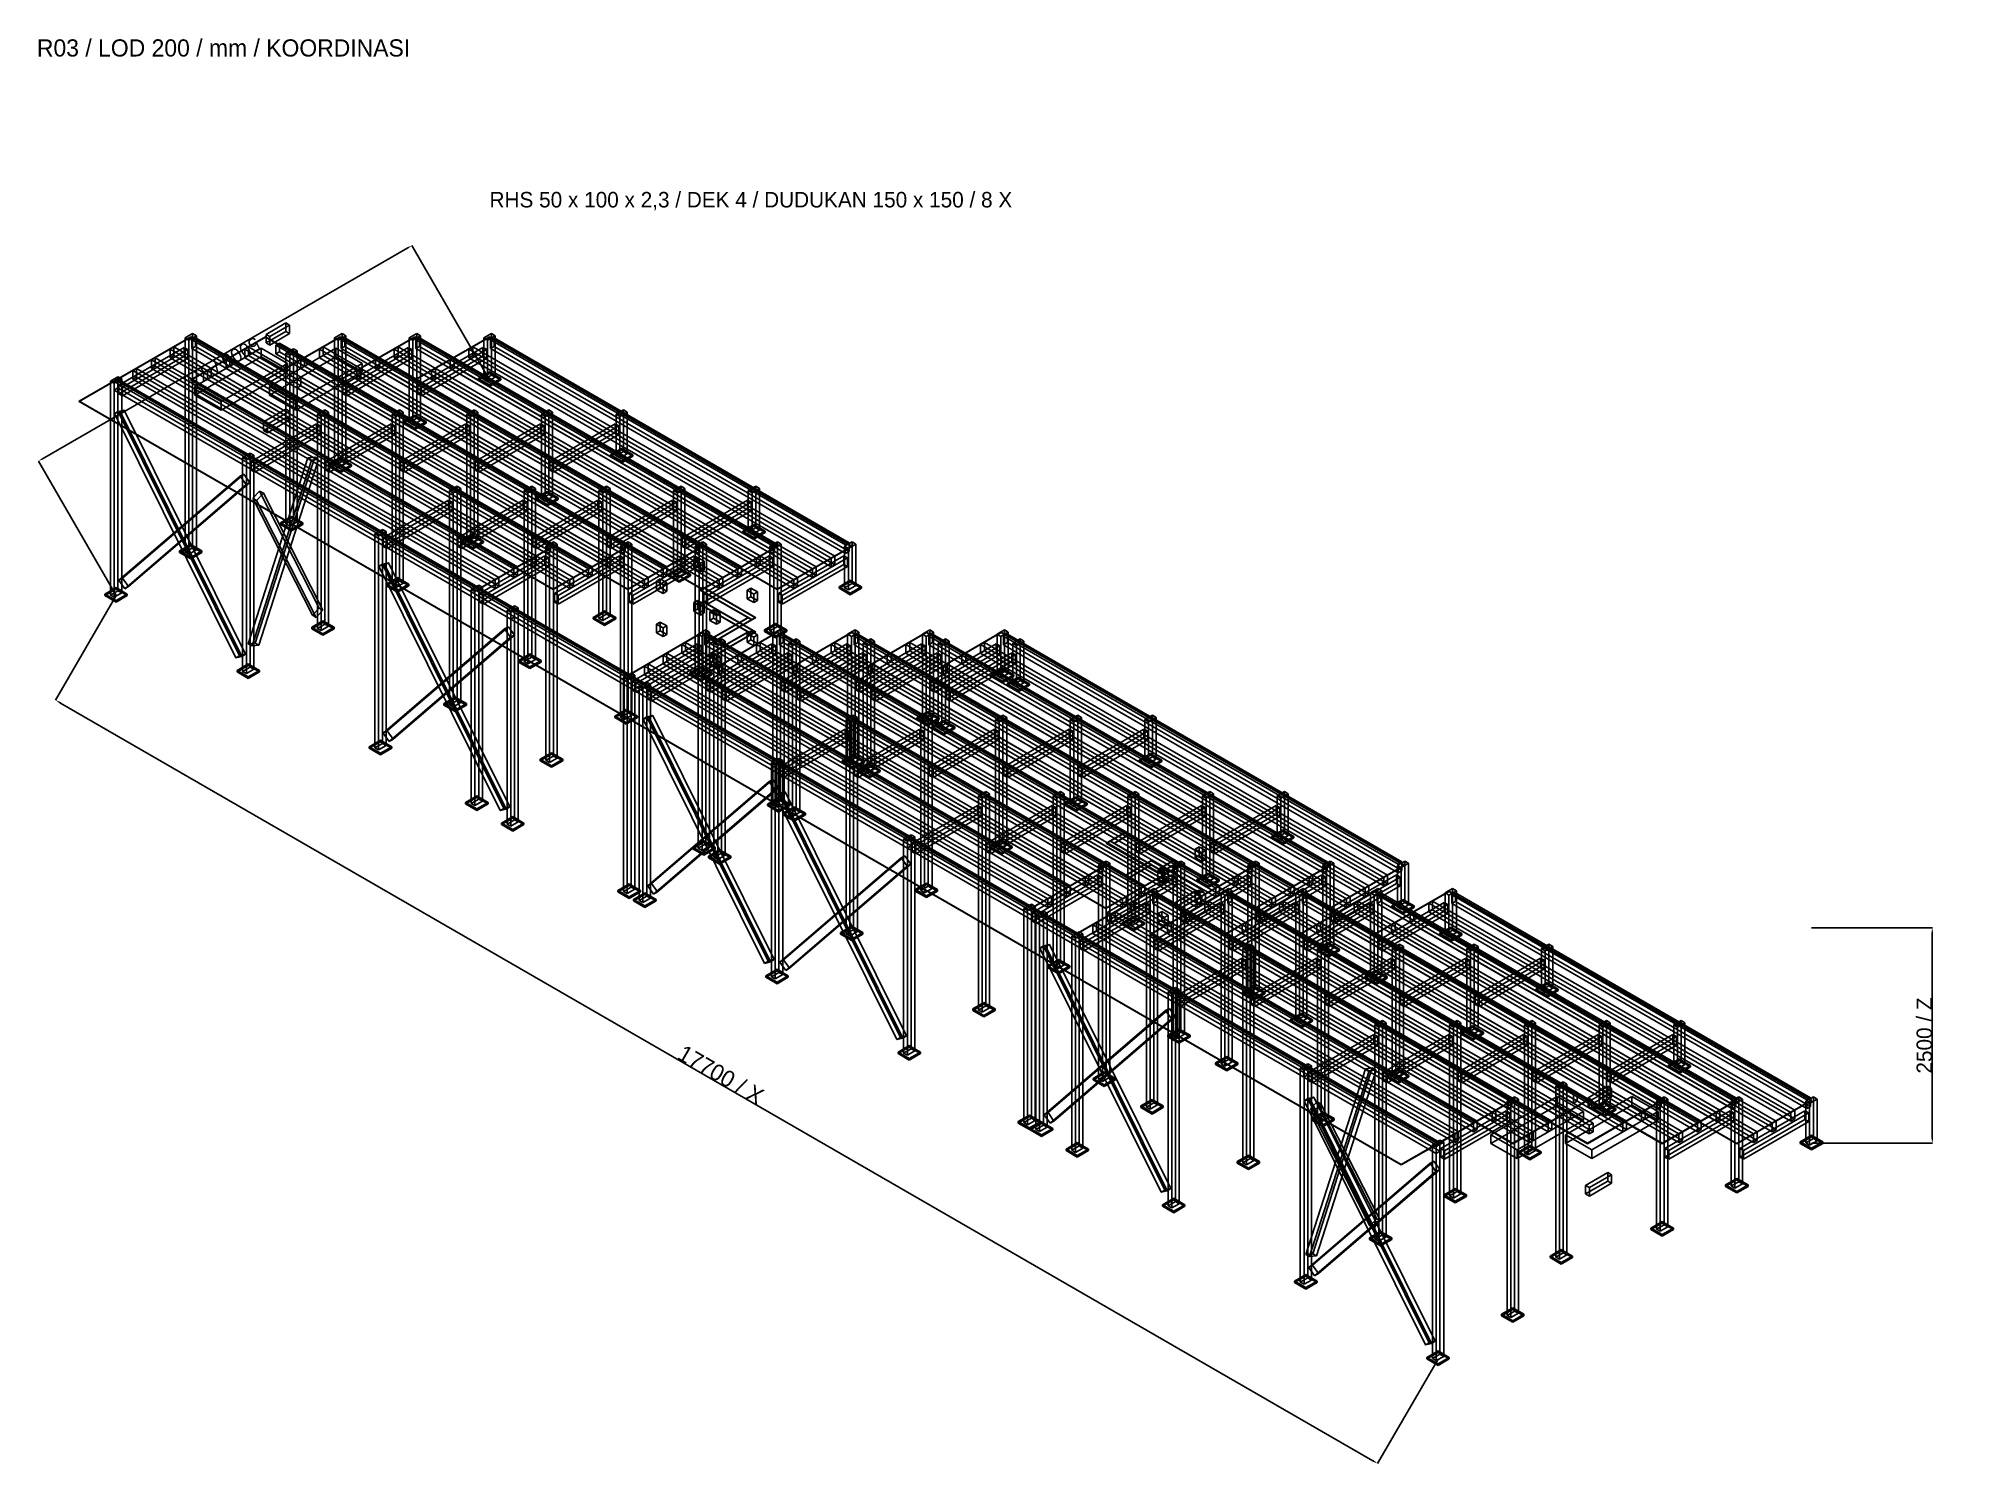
# Model space of a CAD drawing. Header units: millimetres. Extents: x -5230 to 17056, y -12562 to 3959.
import ezdxf

# ---------------------------------------------------------------- set-up
doc = ezdxf.new("R2010")
doc.units = ezdxf.units.MM
for name, color, linetype, true_color in [('balok', 7, 'Continuous', 0x333333), ('baseplate', 7, 'Continuous', 0x555555), ('bracing', 7, 'Continuous', 0x111111), ('dek', 7, 'Continuous', 0x444444), ('dim', 7, 'Continuous', 0x222222), ('kolom', 7, 'Continuous', 0x111111), ('stiffener', 7, 'Continuous', 0x666666)]:
    doc.layers.add(name, color=color, linetype=linetype, true_color=true_color)
doc.dimstyles.get("Standard").update_dxf_attribs({"dimtxt": 2.5, "dimasz": 2.5, "dimexe": 1.25, "dimexo": 0.625, "dimtad": 1, "dimcen": 2.5, "dimazin": 3, "dimtfac": 1, "dimtmove": 0, "dimatfit": 3})

msp = doc.modelspace()

# ---------------------------------------------------------------- texts
at = {"layer": 'dim'}
for s, height, p in [('R03 / LOD 200 / mm / KOORDINASI', 198.7540937, (-5247.58819, 3749.9947)), ('RHS 50 x 100 x 2,3 / DEK 4 / DUDUKAN 150 x 150 / 8 X', 180, (0, 2000))]:
    msp.add_text(s, height=height, dxfattribs=at).set_placement(p)

# ---------------------------------------------------------------- dimensions: what is measured, and where the dimension line sits
for base, p1, p2, angle, text, override in [((-900.0198, 1558.83429), (0, 0), (-4330, -2500), 210.000727781, '5000 / Y', {"dimtxt": 160, "dimasz": 56, "dimtad": 1}), ((-5030.0154, -3712.42667), (-4330, -2500), (10998.2, -11350), 329.999272219, '17700 / X', {"dimtxt": 190, "dimasz": 66.5, "dimtad": 1}), ((16728.2, -8850), (15328.2, -8850), (15328.2, -6350), 90, '2500 / Z', {"dimtxt": 180, "dimasz": 63, "dimtad": 1})]:
    msp.add_linear_dim(base=base, p1=p1, p2=p2, angle=angle, text=text, dimstyle='Standard', override=override, dxfattribs=at).render()

# ---------------------------------------------------------------- linework, layer by layer
at = {"layer": 'balok'}
for p, q in [((-3452.73334, 464.475), (-3409.43334, 489.475)), ((664.23066, -1912.525), (-3452.73334, 464.475)), ((-3452.73334, 364.475), (-3452.73334, 464.475)), ((-3409.43334, 489.475), (707.53066, -1887.525)), ((-3409.43334, 389.475), (-3409.43334, 489.475)), ((-2591.14128, 528.97), (-2360.78528, 661.97)), ((-2591.14128, 428.97), (-2360.78528, 561.97)), ((-2547.84128, 503.97), (-2591.14128, 528.97)), ((-2591.14128, 428.97), (-2591.14128, 528.97)), ((-2317.48528, 636.97), (-2547.84128, 503.97)), ((-2317.48528, 536.97), (-2547.84128, 403.97)), ((-2547.84128, 403.97), (-2547.84128, 503.97)), ((-2360.78528, 661.97), (-2317.48528, 636.97)), ((-2360.78528, 561.97), (-2360.78528, 661.97)), ((-2360.78528, 561.97), (-2317.48528, 536.97)), ((-2317.48528, 536.97), (-2317.48528, 636.97)), ((-1720.73334, 464.485), (-1677.43334, 489.485)), ((2396.23066, -1912.515), (-1720.73334, 464.485)), ((-1720.73334, 364.485), (-1720.73334, 464.485)), ((-1677.43334, 489.485), (2439.53066, -1887.515)), ((-1677.43334, 389.485), (-1677.43334, 489.485)), ((-854.71602, 464.475), (-811.41602, 489.475)), ((3262.24798, -1912.525), (-854.71602, 464.475)), ((-854.71602, 364.475), (-854.71602, 464.475)), ((-811.41602, 489.475), (3305.54798, -1887.525)), ((-811.41602, 389.475), (-811.41602, 489.475)), ((11.27532, 464.47), (54.57532, 489.47)), ((4128.23932, -1912.53), (11.27532, 464.47)), ((11.27532, 364.47), (11.27532, 464.47)), ((54.57532, 489.47), (4171.53932, -1887.53)), ((54.57532, 389.47), (54.57532, 489.47)), ((-3452.73334, 364.475), (-3409.43334, 389.475)), ((664.23066, -2012.525), (-3452.73334, 364.475)), ((-3409.43334, 389.475), (707.53066, -1987.525)), ((-2547.84128, 403.97), (-2591.14128, 428.97)), ((-2478.47468, 401.98), (-2435.17468, 426.98)), ((1530.23932, -1912.52), (-2478.47468, 401.98)), ((-2478.47468, 301.98), (-2478.47468, 401.98)), ((-2478.47468, 301.98), (-2435.17468, 326.98)), ((1530.23932, -2012.52), (-2478.47468, 301.98)), ((-2435.17468, 426.98), (1573.53932, -1887.52)), ((-2435.17468, 326.98), (-2435.17468, 426.98)), ((-2435.17468, 326.98), (1573.53932, -1987.52)), ((-1720.73334, 364.485), (-1677.43334, 389.485)), ((2396.23066, -2012.515), (-1720.73334, 364.485)), ((-1677.43334, 389.485), (2439.53066, -1987.515)), ((-854.71602, 364.475), (-811.41602, 389.475)), ((3262.24798, -2012.525), (-854.71602, 364.475)), ((-811.41602, 389.475), (3305.54798, -1987.525)), ((11.27532, 364.47), (54.57532, 389.47)), ((4128.23932, -2012.53), (11.27532, 364.47)), ((54.57532, 389.47), (4171.53932, -1987.53)), ((-4351.72794, -16.575), (-4308.42794, 8.425)), ((-4308.42794, 8.425), (289.96278, -2646.535)), ((-4308.42794, -91.575), (-4308.42794, 8.425)), ((246.66278, -2671.535), (-4351.72794, -16.575)), ((-4351.72794, -116.575), (-4351.72794, -16.575)), ((-4351.72794, -116.575), (-4308.42794, -91.575)), ((246.66278, -2771.535), (-4351.72794, -116.575)), ((-4308.42794, -91.575), (289.96278, -2746.535)), ((-2619.28628, -487.3), (-2361.21828, -338.3)), ((-2619.28628, -587.3), (-2361.21828, -438.3)), ((-2317.91828, -363.3), (-2575.98628, -512.3)), ((-2361.21828, -338.3), (-2317.91828, -363.3)), ((-2361.21828, -438.3), (-2361.21828, -338.3)), ((-2361.21828, -438.3), (-2317.91828, -463.3)), ((-2317.91828, -463.3), (-2317.91828, -363.3)), ((-2575.98628, -512.3), (-2619.28628, -487.3)), ((-2619.28628, -587.3), (-2619.28628, -487.3)), ((-2575.98628, -612.3), (-2619.28628, -587.3)), ((-2317.91828, -463.3), (-2575.98628, -612.3)), ((-2575.98628, -612.3), (-2575.98628, -512.3)), ((707.53066, -1887.525), (664.23066, -1912.525)), ((664.23066, -2012.525), (664.23066, -1912.525)), ((707.53066, -1987.525), (664.23066, -2012.525)), ((707.53066, -1987.525), (707.53066, -1887.525)), ((1573.53932, -1887.52), (1530.23932, -1912.52)), ((1530.23932, -2012.52), (1530.23932, -1912.52)), ((1573.53932, -1987.52), (1530.23932, -2012.52)), ((1573.53932, -1987.52), (1573.53932, -1887.52)), ((2439.53066, -1887.515), (2396.23066, -1912.515)), ((2396.23066, -2012.515), (2396.23066, -1912.515)), ((2439.53066, -1987.515), (2396.23066, -2012.515)), ((2439.53066, -1987.515), (2439.53066, -1887.515)), ((3305.54798, -1887.525), (3262.24798, -1912.525)), ((3262.24798, -2012.525), (3262.24798, -1912.525)), ((3305.54798, -1987.525), (3262.24798, -2012.525)), ((3305.54798, -1987.525), (3305.54798, -1887.525)), ((4171.53932, -1887.53), (4128.23932, -1912.53)), ((4128.23932, -2012.53), (4128.23932, -1912.53)), ((4171.53932, -1987.53), (4128.23932, -2012.53)), ((4171.53932, -1987.53), (4171.53932, -1887.53)), ((2370.08612, -2081.62), (2413.38612, -2056.62)), ((2445.42812, -2125.12), (2370.08612, -2081.62)), ((2370.08612, -2181.62), (2370.08612, -2081.62)), ((2370.08612, -2181.62), (2413.38612, -2156.62)), ((2445.42812, -2225.12), (2370.08612, -2181.62)), ((2413.38612, -2056.62), (2488.72812, -2100.12)), ((2413.38612, -2156.62), (2413.38612, -2056.62)), ((2413.38612, -2156.62), (2488.72812, -2200.12)), ((2488.72812, -2100.12), (2445.42812, -2125.12)), ((2445.42812, -2225.12), (2445.42812, -2125.12)), ((2488.72812, -2200.12), (2445.42812, -2225.12)), ((2488.72812, -2200.12), (2488.72812, -2100.12)), ((1937.1987, -2331.555), (1980.4987, -2306.555)), ((2012.5407, -2375.055), (1937.1987, -2331.555)), ((1937.1987, -2431.555), (1937.1987, -2331.555)), ((1937.1987, -2431.555), (1980.4987, -2406.555)), ((2012.5407, -2475.055), (1937.1987, -2431.555)), ((1980.4987, -2306.555), (2055.8407, -2350.055)), ((1980.4987, -2406.555), (1980.4987, -2306.555)), ((1980.4987, -2406.555), (2055.8407, -2450.055)), ((2055.8407, -2350.055), (2012.5407, -2375.055)), ((2012.5407, -2475.055), (2012.5407, -2375.055)), ((2055.8407, -2450.055), (2012.5407, -2475.055)), ((2055.8407, -2450.055), (2055.8407, -2350.055)), ((2987.5701, -2438.135), (3030.8701, -2413.135)), ((3062.9121, -2481.635), (2987.5701, -2438.135)), ((2987.5701, -2538.135), (2987.5701, -2438.135)), ((3030.8701, -2413.135), (3106.2121, -2456.635)), ((3030.8701, -2513.135), (3030.8701, -2413.135)), ((289.96278, -2646.535), (246.66278, -2671.535)), ((246.66278, -2771.535), (246.66278, -2671.535)), ((4845.0535, -5326.495), (246.66278, -2671.535)), ((289.96278, -2746.535), (289.96278, -2646.535)), ((289.96278, -2646.535), (4888.3535, -5301.495)), ((2370.08612, -2581.62), (2413.38612, -2556.62)), ((2445.42812, -2625.12), (2370.08612, -2581.62)), ((2370.08612, -2681.62), (2370.08612, -2581.62)), ((2370.08612, -2681.62), (2413.38612, -2656.62)), ((2413.38612, -2556.62), (2488.72812, -2600.12)), ((2413.38612, -2656.62), (2413.38612, -2556.62)), ((2413.38612, -2656.62), (2488.72812, -2700.12)), ((2488.72812, -2600.12), (2445.42812, -2625.12)), ((2445.42812, -2725.12), (2445.42812, -2625.12)), ((2488.72812, -2700.12), (2488.72812, -2600.12)), ((2554.68268, -2688.07), (2597.98268, -2663.07)), ((2597.98268, -2663.07), (2673.32468, -2706.57)), ((2597.98268, -2763.07), (2597.98268, -2663.07)), ((2987.5701, -2538.135), (3030.8701, -2513.135)), ((3062.9121, -2581.635), (2987.5701, -2538.135)), ((3030.8701, -2513.135), (3106.2121, -2556.635)), ((3106.2121, -2456.635), (3062.9121, -2481.635)), ((3062.9121, -2581.635), (3062.9121, -2481.635)), ((3106.2121, -2556.635), (3062.9121, -2581.635)), ((3106.2121, -2556.635), (3106.2121, -2456.635)), ((289.96278, -2746.535), (246.66278, -2771.535)), ((4845.0535, -5426.495), (246.66278, -2771.535)), ((289.96278, -2746.535), (4888.3535, -5401.495)), ((1937.1987, -2831.555), (1980.4987, -2806.555)), ((2012.5407, -2875.055), (1937.1987, -2831.555)), ((1937.1987, -2931.555), (1937.1987, -2831.555)), ((1980.4987, -2806.555), (2055.8407, -2850.055)), ((1980.4987, -2906.555), (1980.4987, -2806.555)), ((2055.8407, -2850.055), (2012.5407, -2875.055)), ((2012.5407, -2975.055), (2012.5407, -2875.055)), ((2055.8407, -2950.055), (2055.8407, -2850.055)), ((2445.42812, -2725.12), (2370.08612, -2681.62)), ((2488.72812, -2700.12), (2445.42812, -2725.12)), ((2630.02468, -2731.57), (2554.68268, -2688.07)), ((2554.68268, -2788.07), (2554.68268, -2688.07)), ((2554.68268, -2788.07), (2597.98268, -2763.07)), ((2630.02468, -2831.57), (2554.68268, -2788.07)), ((2597.98268, -2763.07), (2673.32468, -2806.57)), ((2673.32468, -2706.57), (2630.02468, -2731.57)), ((2630.02468, -2831.57), (2630.02468, -2731.57)), ((2673.32468, -2806.57), (2630.02468, -2831.57)), ((2673.32468, -2806.57), (2673.32468, -2706.57)), ((1937.1987, -2931.555), (1980.4987, -2906.555)), ((2012.5407, -2975.055), (1937.1987, -2931.555)), ((1980.4987, -2906.555), (2055.8407, -2950.055)), ((2055.8407, -2950.055), (2012.5407, -2975.055)), ((2496.72996, -2970.55), (2540.02996, -2945.55)), ((7072.67396, -5612.55), (2496.72996, -2970.55)), ((2496.72996, -3070.55), (2496.72996, -2970.55)), ((2496.72996, -3070.55), (2540.02996, -3045.55)), ((7072.67396, -5712.55), (2496.72996, -3070.55)), ((2540.02996, -2945.55), (7115.97396, -5587.55)), ((2540.02996, -3045.55), (2540.02996, -2945.55)), ((2540.02996, -3045.55), (7115.97396, -5687.55)), ((2987.5701, -2938.135), (3030.8701, -2913.135)), ((3062.9121, -2981.635), (2987.5701, -2938.135)), ((2987.5701, -3038.135), (2987.5701, -2938.135)), ((2987.5701, -3038.135), (3030.8701, -3013.135)), ((3062.9121, -3081.635), (2987.5701, -3038.135)), ((3030.8701, -2913.135), (3106.2121, -2956.635)), ((3030.8701, -3013.135), (3030.8701, -2913.135)), ((3030.8701, -3013.135), (3106.2121, -3056.635)), ((3106.2121, -2956.635), (3062.9121, -2981.635)), ((3062.9121, -3081.635), (3062.9121, -2981.635)), ((3106.2121, -3056.635), (3062.9121, -3081.635)), ((3106.2121, -3056.635), (3106.2121, -2956.635)), ((3362.73862, -2970.545), (3406.03862, -2945.545)), ((7938.68262, -5612.545), (3362.73862, -2970.545)), ((3362.73862, -3070.545), (3362.73862, -2970.545)), ((3362.73862, -3070.545), (3406.03862, -3045.545)), ((7938.68262, -5712.545), (3362.73862, -3070.545)), ((3406.03862, -2945.545), (7981.98262, -5587.545)), ((3406.03862, -3045.545), (3406.03862, -2945.545)), ((3406.03862, -3045.545), (7981.98262, -5687.545)), ((4228.72996, -2970.54), (4272.02996, -2945.54)), ((8804.67396, -5612.54), (4228.72996, -2970.54)), ((4228.72996, -3070.54), (4228.72996, -2970.54)), ((4228.72996, -3070.54), (4272.02996, -3045.54)), ((8804.67396, -5712.54), (4228.72996, -3070.54)), ((4272.02996, -2945.54), (8847.97396, -5587.54)), ((4272.02996, -3045.54), (4272.02996, -2945.54)), ((4272.02996, -3045.54), (8847.97396, -5687.54)), ((5094.74728, -2970.55), (5138.04728, -2945.55)), ((9670.69128, -5612.55), (5094.74728, -2970.55)), ((5094.74728, -3070.55), (5094.74728, -2970.55)), ((5094.74728, -3070.55), (5138.04728, -3045.55)), ((9670.69128, -5712.55), (5094.74728, -3070.55)), ((5138.04728, -2945.55), (9713.99128, -5587.55)), ((5138.04728, -3045.55), (5138.04728, -2945.55)), ((5138.04728, -3045.55), (9713.99128, -5687.55)), ((5960.73862, -2970.555), (6004.03862, -2945.555)), ((10536.68262, -5612.555), (5960.73862, -2970.555)), ((5960.73862, -3070.555), (5960.73862, -2970.555)), ((5960.73862, -3070.555), (6004.03862, -3045.555)), ((10536.68262, -5712.555), (5960.73862, -3070.555)), ((6004.03862, -2945.555), (10579.98262, -5587.555)), ((6004.03862, -3045.555), (6004.03862, -2945.555)), ((6004.03862, -3045.555), (10579.98262, -5687.555)), ((2554.68268, -3188.07), (2597.98268, -3163.07)), ((2630.02468, -3231.57), (2554.68268, -3188.07)), ((2554.68268, -3288.07), (2554.68268, -3188.07)), ((2554.68268, -3288.07), (2597.98268, -3263.07)), ((2630.02468, -3331.57), (2554.68268, -3288.07)), ((2597.98268, -3163.07), (2673.32468, -3206.57)), ((2597.98268, -3263.07), (2597.98268, -3163.07)), ((2597.98268, -3263.07), (2673.32468, -3306.57)), ((2673.32468, -3206.57), (2630.02468, -3231.57)), ((2630.02468, -3331.57), (2630.02468, -3231.57)), ((2673.32468, -3306.57), (2630.02468, -3331.57)), ((2673.32468, -3306.57), (2673.32468, -3206.57)), ((4888.3535, -5301.495), (4845.0535, -5326.495)), ((4845.0535, -5426.495), (4845.0535, -5326.495)), ((9443.71268, -7981.61), (4845.0535, -5326.495)), ((4888.3535, -5401.495), (4888.3535, -5301.495)), ((4888.3535, -5301.495), (9487.01268, -7956.61)), ((4888.3535, -5401.495), (4845.0535, -5426.495)), ((9443.71268, -8081.61), (4845.0535, -5426.495)), ((4888.3535, -5401.495), (9487.01268, -8056.61)), ((8183.56144, -5438.13), (8226.86144, -5413.13)), ((8258.90344, -5481.63), (8183.56144, -5438.13)), ((8183.56144, -5538.13), (8183.56144, -5438.13)), ((8183.56144, -5538.13), (8226.86144, -5513.13)), ((8258.90344, -5581.63), (8183.56144, -5538.13)), ((8226.86144, -5413.13), (8302.20344, -5456.63)), ((8226.86144, -5513.13), (8226.86144, -5413.13)), ((8226.86144, -5513.13), (8302.20344, -5556.63)), ((8302.20344, -5456.63), (8258.90344, -5481.63)), ((8258.90344, -5581.63), (8258.90344, -5481.63)), ((8302.20344, -5556.63), (8258.90344, -5581.63)), ((8302.20344, -5556.63), (8302.20344, -5456.63)), ((7115.97396, -5587.55), (7072.67396, -5612.55)), ((7072.67396, -5712.55), (7072.67396, -5612.55)), ((7115.97396, -5687.55), (7072.67396, -5712.55)), ((7115.97396, -5687.55), (7115.97396, -5587.55)), ((7750.67402, -5688.065), (7793.97402, -5663.065)), ((7826.01602, -5731.565), (7750.67402, -5688.065)), ((7750.67402, -5788.065), (7750.67402, -5688.065)), ((7750.67402, -5788.065), (7793.97402, -5763.065)), ((7826.01602, -5831.565), (7750.67402, -5788.065)), ((7793.97402, -5663.065), (7869.31602, -5706.565)), ((7793.97402, -5763.065), (7793.97402, -5663.065)), ((7793.97402, -5763.065), (7869.31602, -5806.565)), ((7869.31602, -5706.565), (7826.01602, -5731.565)), ((7826.01602, -5831.565), (7826.01602, -5731.565)), ((7869.31602, -5806.565), (7869.31602, -5706.565)), ((7981.98262, -5587.545), (7938.68262, -5612.545)), ((7938.68262, -5712.545), (7938.68262, -5612.545)), ((7981.98262, -5687.545), (7938.68262, -5712.545)), ((7981.98262, -5687.545), (7981.98262, -5587.545)), ((8847.97396, -5587.54), (8804.67396, -5612.54)), ((8804.67396, -5712.54), (8804.67396, -5612.54)), ((8847.97396, -5687.54), (8804.67396, -5712.54)), ((8847.97396, -5687.54), (8847.97396, -5587.54)), ((9713.99128, -5587.55), (9670.69128, -5612.55)), ((9670.69128, -5712.55), (9670.69128, -5612.55)), ((9713.99128, -5687.55), (9670.69128, -5712.55)), ((9713.99128, -5687.55), (9713.99128, -5587.55)), ((10579.98262, -5587.555), (10536.68262, -5612.555)), ((10536.68262, -5712.555), (10536.68262, -5612.555)), ((10579.98262, -5687.555), (10536.68262, -5712.555)), ((10579.98262, -5687.555), (10579.98262, -5587.555)), ((7692.70398, -5970.535), (7736.00398, -5945.535)), ((11809.66798, -8347.535), (7692.70398, -5970.535)), ((7692.70398, -6070.535), (7692.70398, -5970.535)), ((7736.00398, -5945.535), (11852.96798, -8322.535)), ((7736.00398, -6045.535), (7736.00398, -5945.535)), ((7869.31602, -5806.565), (7826.01602, -5831.565)), ((8183.56144, -5938.13), (8226.86144, -5913.13)), ((8258.90344, -5981.63), (8183.56144, -5938.13)), ((8183.56144, -6038.13), (8183.56144, -5938.13)), ((8183.56144, -6038.13), (8226.86144, -6013.13)), ((8226.86144, -5913.13), (8302.20344, -5956.63)), ((8226.86144, -6013.13), (8226.86144, -5913.13)), ((8226.86144, -6013.13), (8302.20344, -6056.63)), ((8302.20344, -5956.63), (8258.90344, -5981.63)), ((8258.90344, -6081.63), (8258.90344, -5981.63)), ((8302.20344, -6056.63), (8302.20344, -5956.63)), ((8558.71264, -5970.53), (8602.01264, -5945.53)), ((12567.42664, -8285.03), (8558.71264, -5970.53)), ((8558.71264, -6070.53), (8558.71264, -5970.53)), ((8602.01264, -5945.53), (12610.72664, -8260.03)), ((8602.01264, -6045.53), (8602.01264, -5945.53)), ((9424.70398, -5970.525), (9468.00398, -5945.525)), ((13541.66798, -8347.525), (9424.70398, -5970.525)), ((9424.70398, -6070.525), (9424.70398, -5970.525)), ((9468.00398, -5945.525), (13584.96798, -8322.525)), ((9468.00398, -6045.525), (9468.00398, -5945.525)), ((10290.7213, -5970.535), (10334.0213, -5945.535)), ((14407.6853, -8347.535), (10290.7213, -5970.535)), ((10290.7213, -6070.535), (10290.7213, -5970.535)), ((10334.0213, -5945.535), (14450.9853, -8322.535)), ((10334.0213, -6045.535), (10334.0213, -5945.535)), ((11156.71264, -5970.54), (11200.01264, -5945.54)), ((15273.67664, -8347.54), (11156.71264, -5970.54)), ((11156.71264, -6070.54), (11156.71264, -5970.54)), ((11200.01264, -5945.54), (15316.97664, -8322.54)), ((11200.01264, -6045.54), (11200.01264, -5945.54)), ((7692.70398, -6070.535), (7736.00398, -6045.535)), ((11809.66798, -8447.535), (7692.70398, -6070.535)), ((7736.00398, -6045.535), (11852.96798, -8422.535)), ((7750.67402, -6188.065), (7793.97402, -6163.065)), ((7826.01602, -6231.565), (7750.67402, -6188.065)), ((7750.67402, -6288.065), (7750.67402, -6188.065)), ((7793.97402, -6163.065), (7869.31602, -6206.565)), ((7793.97402, -6263.065), (7793.97402, -6163.065)), ((7869.31602, -6206.565), (7826.01602, -6231.565)), ((7826.01602, -6331.565), (7826.01602, -6231.565)), ((7869.31602, -6306.565), (7869.31602, -6206.565)), ((8258.90344, -6081.63), (8183.56144, -6038.13)), ((8302.20344, -6056.63), (8258.90344, -6081.63)), ((8558.71264, -6070.53), (8602.01264, -6045.53)), ((12567.42664, -8385.03), (8558.71264, -6070.53)), ((8602.01264, -6045.53), (12610.72664, -8360.03)), ((9424.70398, -6070.525), (9468.00398, -6045.525)), ((13541.66798, -8447.525), (9424.70398, -6070.525)), ((9468.00398, -6045.525), (13584.96798, -8422.525)), ((10290.7213, -6070.535), (10334.0213, -6045.535)), ((14407.6853, -8447.535), (10290.7213, -6070.535)), ((10334.0213, -6045.535), (14450.9853, -8422.535)), ((11156.71264, -6070.54), (11200.01264, -6045.54)), ((15273.67664, -8447.54), (11156.71264, -6070.54)), ((11200.01264, -6045.54), (15316.97664, -8422.54)), ((7750.67402, -6288.065), (7793.97402, -6263.065)), ((7826.01602, -6331.565), (7750.67402, -6288.065)), ((7793.97402, -6263.065), (7869.31602, -6306.565)), ((7869.31602, -6306.565), (7826.01602, -6331.565)), ((9487.01268, -7956.61), (9443.71268, -7981.61)), ((9443.71268, -8081.61), (9443.71268, -7981.61)), ((10976.5067, -8866.595), (9443.71268, -7981.61)), ((9487.01268, -8056.61), (9487.01268, -7956.61)), ((9487.01268, -7956.61), (11019.8067, -8841.595)), ((9487.01268, -8056.61), (9443.71268, -8081.61)), ((10976.5067, -8966.595), (9443.71268, -8081.61)), ((9487.01268, -8056.61), (11019.8067, -8941.595)), ((12737.06738, -8321.035), (12967.42338, -8188.035)), ((13010.72338, -8213.035), (12780.36738, -8346.035)), ((12967.42338, -8188.035), (13010.72338, -8213.035)), ((12967.42338, -8288.035), (12967.42338, -8188.035)), ((13010.72338, -8313.035), (13010.72338, -8213.035)), ((11852.96798, -8322.535), (11809.66798, -8347.535)), ((11809.66798, -8447.535), (11809.66798, -8347.535)), ((11852.96798, -8422.535), (11809.66798, -8447.535)), ((11852.96798, -8422.535), (11852.96798, -8322.535)), ((12610.72664, -8260.03), (12567.42664, -8285.03)), ((12567.42664, -8385.03), (12567.42664, -8285.03)), ((12610.72664, -8360.03), (12567.42664, -8385.03)), ((12610.72664, -8360.03), (12610.72664, -8260.03)), ((12737.06738, -8421.035), (12967.42338, -8288.035)), ((12780.36738, -8346.035), (12737.06738, -8321.035)), ((12737.06738, -8421.035), (12737.06738, -8321.035)), ((12780.36738, -8446.035), (12737.06738, -8421.035)), ((13010.72338, -8313.035), (12780.36738, -8446.035)), ((12780.36738, -8446.035), (12780.36738, -8346.035)), ((12967.42338, -8288.035), (13010.72338, -8313.035)), ((13584.96798, -8322.525), (13541.66798, -8347.525)), ((13541.66798, -8447.525), (13541.66798, -8347.525)), ((13584.96798, -8422.525), (13541.66798, -8447.525)), ((13584.96798, -8422.525), (13584.96798, -8322.525)), ((14450.9853, -8322.535), (14407.6853, -8347.535)), ((14407.6853, -8447.535), (14407.6853, -8347.535)), ((14450.9853, -8422.535), (14407.6853, -8447.535)), ((14450.9853, -8422.535), (14450.9853, -8322.535)), ((15316.97664, -8322.54), (15273.67664, -8347.54)), ((15273.67664, -8447.54), (15273.67664, -8347.54)), ((15316.97664, -8422.54), (15273.67664, -8447.54)), ((15316.97664, -8422.54), (15316.97664, -8322.54)), ((11019.8067, -8841.595), (10976.5067, -8866.595)), ((10976.5067, -8966.595), (10976.5067, -8866.595)), ((11019.8067, -8941.595), (11019.8067, -8841.595)), ((11019.8067, -8941.595), (10976.5067, -8966.595)), ((12708.92238, -9337.305), (12966.99038, -9188.305)), ((12708.92238, -9437.305), (12966.99038, -9288.305)), ((12752.22238, -9362.305), (12708.92238, -9337.305)), ((12708.92238, -9437.305), (12708.92238, -9337.305)), ((13010.29038, -9213.305), (12752.22238, -9362.305)), ((13010.29038, -9313.305), (12752.22238, -9462.305)), ((12966.99038, -9188.305), (13010.29038, -9213.305)), ((12966.99038, -9288.305), (12966.99038, -9188.305)), ((12966.99038, -9288.305), (13010.29038, -9313.305)), ((13010.29038, -9313.305), (13010.29038, -9213.305)), ((12752.22238, -9462.305), (12708.92238, -9437.305)), ((12752.22238, -9462.305), (12752.22238, -9362.305))]:
    msp.add_line(p, q, dxfattribs=at)
at = {"layer": 'baseplate'}
for p, q in [((-129.91732, 18), (0, 93.01)), ((-129.91732, 10), (0, 85.01)), ((-129.91732, 0), (0, 75.01)), ((0, -57.01), (-129.91732, 18)), ((-129.91732, 10), (-129.91732, 18)), ((0, -65.01), (-129.91732, 10)), ((-129.91732, 0), (-129.91732, 10)), ((0, -75.01), (-129.91732, 0)), ((0, 93.01), (129.91732, 18)), ((0, 85.01), (0, 93.01)), ((0, 85.01), (129.91732, 10)), ((0, 75.01), (0, 85.01)), ((0, 75.01), (129.91732, 0)), ((129.91732, 18), (0, -57.01)), ((129.91732, 10), (0, -65.01)), ((129.91732, 0), (0, -75.01)), ((129.91732, 10), (129.91732, 18)), ((129.91732, 0), (129.91732, 10)), ((0, -65.01), (0, -57.01)), ((0, -75.01), (0, -65.01)), ((-995.90866, -481.995), (-865.99134, -406.985)), ((-995.90866, -489.995), (-865.99134, -414.985)), ((-995.90866, -499.995), (-865.99134, -424.985)), ((-865.99134, -406.985), (-736.07402, -481.995)), ((-865.99134, -414.985), (-865.99134, -406.985)), ((-865.99134, -414.985), (-736.07402, -489.995)), ((-865.99134, -424.985), (-865.99134, -414.985)), ((-865.99134, -424.985), (-736.07402, -499.995)), ((-865.99134, -557.005), (-995.90866, -481.995)), ((-995.90866, -489.995), (-995.90866, -481.995)), ((-865.99134, -565.005), (-995.90866, -489.995)), ((-995.90866, -499.995), (-995.90866, -489.995)), ((-865.99134, -575.005), (-995.90866, -499.995)), ((-736.07402, -481.995), (-865.99134, -557.005)), ((-736.07402, -489.995), (-865.99134, -565.005)), ((-736.07402, -499.995), (-865.99134, -575.005)), ((-865.99134, -565.005), (-865.99134, -557.005)), ((-865.99134, -575.005), (-865.99134, -565.005)), ((-736.07402, -489.995), (-736.07402, -481.995)), ((-736.07402, -499.995), (-736.07402, -489.995)), ((1402.90268, -867), (1532.82, -791.99)), ((1402.90268, -875), (1532.82, -799.99)), ((1402.90268, -885), (1532.82, -809.99)), ((1532.82866, -942.015), (1402.90268, -867)), ((1402.90268, -875), (1402.90268, -867)), ((1532.82866, -950.015), (1402.90268, -875)), ((1402.90268, -885), (1402.90268, -875)), ((1532.82866, -960.015), (1402.90268, -885)), ((1532.82, -791.99), (1662.74598, -867.005)), ((1532.82, -799.99), (1532.82, -791.99)), ((1532.82, -799.99), (1662.74598, -875.005)), ((1532.82, -809.99), (1532.82, -799.99)), ((1532.82, -809.99), (1662.74598, -885.005)), ((1662.74598, -867.005), (1532.82866, -942.015)), ((1662.74598, -875.005), (1532.82866, -950.015)), ((1662.74598, -885.005), (1532.82866, -960.015)), ((1662.74598, -875.005), (1662.74598, -867.005)), ((1662.74598, -885.005), (1662.74598, -875.005)), ((-1861.92598, -982.005), (-1732.00866, -906.995)), ((-1861.92598, -990.005), (-1732.00866, -914.995)), ((-1861.92598, -1000.005), (-1732.00866, -924.995)), ((-1732.00866, -1057.015), (-1861.92598, -982.005)), ((-1861.92598, -990.005), (-1861.92598, -982.005)), ((-1732.00866, -1065.015), (-1861.92598, -990.005)), ((-1861.92598, -1000.005), (-1861.92598, -990.005)), ((-1732.00866, -1075.015), (-1861.92598, -1000.005)), ((-1732.00866, -906.995), (-1602.09134, -982.005)), ((-1732.00866, -914.995), (-1732.00866, -906.995)), ((-1732.00866, -914.995), (-1602.09134, -990.005)), ((-1732.00866, -924.995), (-1732.00866, -914.995)), ((-1732.00866, -924.995), (-1602.09134, -1000.005)), ((-1602.09134, -982.005), (-1732.00866, -1057.015)), ((-1602.09134, -990.005), (-1732.00866, -1065.015)), ((-1602.09134, -1000.005), (-1732.00866, -1075.015)), ((-1732.00866, -1065.015), (-1732.00866, -1057.015)), ((-1732.00866, -1075.015), (-1732.00866, -1065.015)), ((-1602.09134, -990.005), (-1602.09134, -982.005)), ((-1602.09134, -1000.005), (-1602.09134, -990.005)), ((1532.82866, -950.015), (1532.82866, -942.015)), ((1532.82866, -960.015), (1532.82866, -950.015)), ((536.91134, -1366.995), (666.82866, -1291.985)), ((536.91134, -1374.995), (666.82866, -1299.985)), ((536.91134, -1384.995), (666.82866, -1309.985)), ((666.82866, -1291.985), (796.75464, -1367)), ((666.82866, -1299.985), (666.82866, -1291.985)), ((666.82866, -1299.985), (796.75464, -1375)), ((666.82866, -1309.985), (666.82866, -1299.985)), ((666.82866, -1309.985), (796.75464, -1385)), ((666.83732, -1442.01), (536.91134, -1366.995)), ((536.91134, -1374.995), (536.91134, -1366.995)), ((666.83732, -1450.01), (536.91134, -1374.995)), ((536.91134, -1384.995), (536.91134, -1374.995)), ((666.83732, -1460.01), (536.91134, -1384.995)), ((796.75464, -1367), (666.83732, -1442.01)), ((796.75464, -1375), (666.83732, -1450.01)), ((796.75464, -1385), (666.83732, -1460.01)), ((666.83732, -1450.01), (666.83732, -1442.01)), ((666.83732, -1460.01), (666.83732, -1450.01)), ((796.75464, -1375), (796.75464, -1367)), ((796.75464, -1385), (796.75464, -1375)), ((-2424.8, -1657.03), (-2294.9, -1582.03)), ((-2424.8, -1665.03), (-2294.9, -1590.03)), ((-2424.8, -1675.03), (-2294.9, -1600.03)), ((-2294.9, -1732.03), (-2424.8, -1657.03)), ((-2424.8, -1665.03), (-2424.8, -1657.03)), ((-2294.9, -1740.03), (-2424.8, -1665.03)), ((-2424.8, -1675.03), (-2424.8, -1665.03)), ((-2294.9, -1750.03), (-2424.8, -1675.03)), ((-2294.9, -1582.03), (-2165, -1657.03)), ((-2294.9, -1590.03), (-2294.9, -1582.03)), ((-2294.9, -1590.03), (-2165, -1665.03)), ((-2294.9, -1600.03), (-2294.9, -1590.03)), ((-2294.9, -1600.03), (-2165, -1675.03)), ((-2165, -1657.03), (-2294.9, -1732.03)), ((-2165, -1665.03), (-2294.9, -1740.03)), ((-2165, -1675.03), (-2294.9, -1750.03)), ((-2294.9, -1740.03), (-2294.9, -1732.03)), ((-2294.9, -1750.03), (-2294.9, -1740.03)), ((-2165, -1665.03), (-2165, -1657.03)), ((-2165, -1675.03), (-2165, -1665.03)), ((2935.73134, -1752.005), (3065.64866, -1676.995)), ((2935.73134, -1760.005), (3065.64866, -1684.995)), ((2935.73134, -1770.005), (3065.64866, -1694.995)), ((3065.64866, -1827.015), (2935.73134, -1752.005)), ((2935.73134, -1760.005), (2935.73134, -1752.005)), ((3065.64866, -1835.015), (2935.73134, -1760.005)), ((2935.73134, -1770.005), (2935.73134, -1760.005)), ((3065.64866, -1845.015), (2935.73134, -1770.005)), ((3065.64866, -1676.995), (3195.56598, -1752.005)), ((3065.64866, -1684.995), (3065.64866, -1676.995)), ((3065.64866, -1684.995), (3195.56598, -1760.005)), ((3065.64866, -1694.995), (3065.64866, -1684.995)), ((3065.64866, -1694.995), (3195.56598, -1770.005)), ((3195.56598, -1752.005), (3065.64866, -1827.015)), ((3195.56598, -1760.005), (3065.64866, -1835.015)), ((3195.56598, -1770.005), (3065.64866, -1845.015)), ((3195.56598, -1760.005), (3195.56598, -1752.005)), ((3195.56598, -1770.005), (3195.56598, -1760.005)), ((-3593.93464, -1982.01), (-3464.00866, -1906.995)), ((-3593.93464, -1990.01), (-3464.00866, -1914.995)), ((-3593.93464, -2000.01), (-3464.00866, -1924.995)), ((-3464.01732, -2057.02), (-3593.93464, -1982.01)), ((-3593.93464, -1990.01), (-3593.93464, -1982.01)), ((-3464.01732, -2065.02), (-3593.93464, -1990.01)), ((-3593.93464, -2000.01), (-3593.93464, -1990.01)), ((-3464.01732, -2075.02), (-3593.93464, -2000.01)), ((-3334.09134, -1982.005), (-3464.01732, -2057.02)), ((-3334.09134, -1990.005), (-3464.01732, -2065.02)), ((-3334.09134, -2000.005), (-3464.01732, -2075.02)), ((-3464.00866, -1906.995), (-3334.09134, -1982.005)), ((-3464.00866, -1914.995), (-3464.00866, -1906.995)), ((-3464.00866, -1914.995), (-3334.09134, -1990.005)), ((-3464.00866, -1924.995), (-3464.00866, -1914.995)), ((-3464.00866, -1924.995), (-3334.09134, -2000.005)), ((-3334.09134, -1990.005), (-3334.09134, -1982.005)), ((-3334.09134, -2000.005), (-3334.09134, -1990.005)), ((-329.10598, -1867.005), (-199.18866, -1791.995)), ((-329.10598, -1875.005), (-199.18866, -1799.995)), ((-329.10598, -1885.005), (-199.18866, -1809.995)), ((-199.18, -1942.02), (-329.10598, -1867.005)), ((-329.10598, -1875.005), (-329.10598, -1867.005)), ((-199.18, -1950.02), (-329.10598, -1875.005)), ((-329.10598, -1885.005), (-329.10598, -1875.005)), ((-199.18, -1960.02), (-329.10598, -1885.005)), ((-199.18866, -1791.995), (-69.26268, -1867.01)), ((-199.18866, -1799.995), (-199.18866, -1791.995)), ((-199.18866, -1799.995), (-69.26268, -1875.01)), ((-199.18866, -1809.995), (-199.18866, -1799.995)), ((-199.18866, -1809.995), (-69.26268, -1885.01)), ((-69.26268, -1867.01), (-199.18, -1942.02)), ((-69.26268, -1875.01), (-199.18, -1950.02)), ((-69.26268, -1885.01), (-199.18, -1960.02)), ((-199.18, -1950.02), (-199.18, -1942.02)), ((-199.18, -1960.02), (-199.18, -1950.02)), ((-69.26268, -1875.01), (-69.26268, -1867.01)), ((-69.26268, -1885.01), (-69.26268, -1875.01)), ((3065.64866, -1835.015), (3065.64866, -1827.015)), ((3065.64866, -1845.015), (3065.64866, -1835.015)), ((-3464.01732, -2065.02), (-3464.01732, -2057.02)), ((-3464.01732, -2075.02), (-3464.01732, -2065.02)), ((2069.74, -2252), (2199.65732, -2176.99)), ((2069.74, -2260), (2199.65732, -2184.99)), ((2069.74, -2270), (2199.65732, -2194.99)), ((2199.65732, -2176.99), (2329.57464, -2252)), ((2199.65732, -2184.99), (2199.65732, -2176.99)), ((2199.65732, -2184.99), (2329.57464, -2260)), ((2199.65732, -2194.99), (2199.65732, -2184.99)), ((2199.65732, -2194.99), (2329.57464, -2270)), ((-4459.91732, -2482), (-4330, -2406.99)), ((-4459.91732, -2490), (-4330, -2414.99)), ((-4459.91732, -2500), (-4330, -2424.99)), ((-4330, -2406.99), (-4200.08268, -2482)), ((-4330, -2414.99), (-4330, -2406.99)), ((-4330, -2414.99), (-4200.08268, -2490)), ((-4330, -2424.99), (-4330, -2414.99)), ((-4330, -2424.99), (-4200.08268, -2500)), ((-1195.09732, -2367), (-1065.17134, -2291.985)), ((-1195.09732, -2375), (-1065.17134, -2299.985)), ((-1195.09732, -2385), (-1065.17134, -2309.985)), ((-1065.17134, -2442.015), (-1195.09732, -2367)), ((-1195.09732, -2375), (-1195.09732, -2367)), ((-1065.17134, -2450.015), (-1195.09732, -2375)), ((-1195.09732, -2385), (-1195.09732, -2375)), ((-1065.17134, -2460.015), (-1195.09732, -2385)), ((-1065.17134, -2291.985), (-935.24536, -2367)), ((-1065.17134, -2299.985), (-1065.17134, -2291.985)), ((-1065.17134, -2299.985), (-935.24536, -2375)), ((-1065.17134, -2309.985), (-1065.17134, -2299.985)), ((-1065.17134, -2309.985), (-935.24536, -2385)), ((-935.24536, -2367), (-1065.17134, -2442.015)), ((-935.24536, -2375), (-1065.17134, -2450.015)), ((-935.24536, -2385), (-1065.17134, -2460.015)), ((-1065.17134, -2450.015), (-1065.17134, -2442.015)), ((-1065.17134, -2460.015), (-1065.17134, -2450.015)), ((-935.24536, -2375), (-935.24536, -2367)), ((-935.24536, -2385), (-935.24536, -2375)), ((2199.65732, -2327.01), (2069.74, -2252)), ((2069.74, -2260), (2069.74, -2252)), ((2199.65732, -2335.01), (2069.74, -2260)), ((2069.74, -2270), (2069.74, -2260)), ((2199.65732, -2345.01), (2069.74, -2270)), ((2329.57464, -2252), (2199.65732, -2327.01)), ((2329.57464, -2260), (2199.65732, -2335.01)), ((2329.57464, -2270), (2199.65732, -2345.01)), ((2199.65732, -2335.01), (2199.65732, -2327.01)), ((2199.65732, -2345.01), (2199.65732, -2335.01)), ((2329.57464, -2260), (2329.57464, -2252)), ((2329.57464, -2270), (2329.57464, -2260)), ((4052.9233, -2397.035), (4182.84062, -2322.025)), ((4052.9233, -2405.035), (4182.84062, -2330.025)), ((4052.9233, -2415.035), (4182.84062, -2340.025)), ((4182.84928, -2472.05), (4052.9233, -2397.035)), ((4052.9233, -2405.035), (4052.9233, -2397.035)), ((4182.84928, -2480.05), (4052.9233, -2405.035)), ((4052.9233, -2415.035), (4052.9233, -2405.035)), ((4182.84928, -2490.05), (4052.9233, -2415.035)), ((4182.84062, -2322.025), (4312.7666, -2397.04)), ((4182.84062, -2330.025), (4182.84062, -2322.025)), ((4182.84062, -2330.025), (4312.7666, -2405.04)), ((4182.84062, -2340.025), (4182.84062, -2330.025)), ((4182.84062, -2340.025), (4312.7666, -2415.04)), ((4312.7666, -2397.04), (4182.84928, -2472.05)), ((4312.7666, -2405.04), (4182.84928, -2480.05)), ((4312.7666, -2415.04), (4182.84928, -2490.05)), ((4312.7666, -2405.04), (4312.7666, -2397.04)), ((4312.7666, -2415.04), (4312.7666, -2405.04)), ((-4330, -2557.01), (-4459.91732, -2482)), ((-4459.91732, -2490), (-4459.91732, -2482)), ((-4330, -2565.01), (-4459.91732, -2490)), ((-4459.91732, -2500), (-4459.91732, -2490)), ((-4330, -2575.01), (-4459.91732, -2500)), ((-4200.08268, -2482), (-4330, -2557.01)), ((-4200.08268, -2490), (-4330, -2565.01)), ((-4200.08268, -2500), (-4330, -2575.01)), ((-4330, -2565.01), (-4330, -2557.01)), ((-4330, -2575.01), (-4330, -2565.01)), ((-4200.08268, -2490), (-4200.08268, -2482)), ((-4200.08268, -2500), (-4200.08268, -2490)), ((4182.84928, -2480.05), (4182.84928, -2472.05)), ((4182.84928, -2490.05), (4182.84928, -2480.05)), ((-2061.11464, -2867.01), (-1931.18866, -2791.995)), ((-2061.11464, -2875.01), (-1931.18866, -2799.995)), ((-2061.11464, -2885.01), (-1931.18866, -2809.995)), ((-1931.18866, -2942.025), (-2061.11464, -2867.01)), ((-2061.11464, -2875.01), (-2061.11464, -2867.01)), ((-1931.18866, -2950.025), (-2061.11464, -2875.01)), ((-2061.11464, -2885.01), (-2061.11464, -2875.01)), ((-1931.18866, -2960.025), (-2061.11464, -2885.01)), ((-1931.18866, -2791.995), (-1801.26268, -2867.01)), ((-1931.18866, -2799.995), (-1931.18866, -2791.995)), ((-1931.18866, -2799.995), (-1801.26268, -2875.01)), ((-1931.18866, -2809.995), (-1931.18866, -2799.995)), ((-1931.18866, -2809.995), (-1801.26268, -2885.01)), ((-1801.26268, -2867.01), (-1931.18866, -2942.025)), ((-1801.26268, -2875.01), (-1931.18866, -2950.025)), ((-1801.26268, -2885.01), (-1931.18866, -2960.025)), ((-1801.26268, -2875.01), (-1801.26268, -2867.01)), ((-1801.26268, -2885.01), (-1801.26268, -2875.01)), ((1203.72268, -2752.01), (1333.64, -2677)), ((1203.72268, -2760.01), (1333.64, -2685)), ((1203.72268, -2770.01), (1333.64, -2695)), ((1333.64, -2827.02), (1203.72268, -2752.01)), ((1203.72268, -2760.01), (1203.72268, -2752.01)), ((1333.64, -2835.02), (1203.72268, -2760.01)), ((1203.72268, -2770.01), (1203.72268, -2760.01)), ((1333.64, -2845.02), (1203.72268, -2770.01)), ((1333.64, -2677), (1463.55732, -2752.01)), ((1333.64, -2685), (1333.64, -2677)), ((1333.64, -2685), (1463.55732, -2760.01)), ((1333.64, -2695), (1333.64, -2685)), ((1333.64, -2695), (1463.55732, -2770.01)), ((1463.55732, -2752.01), (1333.64, -2827.02)), ((1463.55732, -2760.01), (1333.64, -2835.02)), ((1463.55732, -2770.01), (1333.64, -2845.02)), ((1333.64, -2835.02), (1333.64, -2827.02)), ((1333.64, -2845.02), (1333.64, -2835.02)), ((1463.55732, -2760.01), (1463.55732, -2752.01)), ((1463.55732, -2770.01), (1463.55732, -2760.01)), ((3186.93196, -2897.03), (3316.84928, -2822.02)), ((3186.93196, -2905.03), (3316.84928, -2830.02)), ((3186.93196, -2915.03), (3316.84928, -2840.02)), ((3316.85794, -2972.045), (3186.93196, -2897.03)), ((3186.93196, -2905.03), (3186.93196, -2897.03)), ((3316.84928, -2822.02), (3446.77526, -2897.035)), ((3316.84928, -2830.02), (3316.84928, -2822.02)), ((3316.84928, -2830.02), (3446.77526, -2905.035)), ((3316.84928, -2840.02), (3316.84928, -2830.02)), ((3316.84928, -2840.02), (3446.77526, -2915.035)), ((3446.77526, -2897.035), (3316.85794, -2972.045)), ((3446.77526, -2905.035), (3446.77526, -2897.035)), ((-1931.18866, -2950.025), (-1931.18866, -2942.025)), ((-1931.18866, -2960.025), (-1931.18866, -2950.025)), ((3316.85794, -2980.045), (3186.93196, -2905.03)), ((3186.93196, -2915.03), (3186.93196, -2905.03)), ((3316.85794, -2990.045), (3186.93196, -2915.03)), ((3446.77526, -2905.035), (3316.85794, -2980.045)), ((3446.77526, -2915.035), (3316.85794, -2990.045)), ((3316.85794, -2980.045), (3316.85794, -2972.045)), ((3316.85794, -2990.045), (3316.85794, -2980.045)), ((3446.77526, -2915.035), (3446.77526, -2905.035)), ((-2927.09732, -3367), (-2797.18, -3291.99)), ((-2927.09732, -3375), (-2797.18, -3299.99)), ((-2927.09732, -3385), (-2797.18, -3309.99)), ((-2797.18, -3291.99), (-2667.25402, -3367.005)), ((-2797.18, -3299.99), (-2797.18, -3291.99)), ((-2797.18, -3299.99), (-2667.25402, -3375.005)), ((-2797.18, -3309.99), (-2797.18, -3299.99)), ((-2797.18, -3309.99), (-2667.25402, -3385.005)), ((337.73134, -3252.005), (467.65732, -3176.99)), ((337.73134, -3260.005), (467.65732, -3184.99)), ((337.73134, -3270.005), (467.65732, -3194.99)), ((467.64866, -3327.015), (337.73134, -3252.005)), ((337.73134, -3260.005), (337.73134, -3252.005)), ((467.64866, -3335.015), (337.73134, -3260.005)), ((337.73134, -3270.005), (337.73134, -3260.005)), ((467.64866, -3345.015), (337.73134, -3270.005)), ((597.57464, -3252), (467.64866, -3327.015)), ((597.57464, -3260), (467.64866, -3335.015)), ((597.57464, -3270), (467.64866, -3345.015)), ((467.64866, -3335.015), (467.64866, -3327.015)), ((467.64866, -3345.015), (467.64866, -3335.015)), ((467.65732, -3176.99), (597.57464, -3252)), ((467.65732, -3184.99), (467.65732, -3176.99)), ((467.65732, -3184.99), (597.57464, -3260)), ((467.65732, -3194.99), (467.65732, -3184.99)), ((467.65732, -3194.99), (597.57464, -3270)), ((597.57464, -3260), (597.57464, -3252)), ((597.57464, -3270), (597.57464, -3260)), ((2320.91464, -3397.04), (2450.83196, -3322.03)), ((2320.91464, -3405.04), (2450.83196, -3330.03)), ((2320.91464, -3415.04), (2450.83196, -3340.03)), ((2450.83196, -3322.03), (2580.75794, -3397.045)), ((2450.83196, -3330.03), (2450.83196, -3322.03)), ((2450.83196, -3330.03), (2580.75794, -3405.045)), ((2450.83196, -3340.03), (2450.83196, -3330.03)), ((2450.83196, -3340.03), (2580.75794, -3415.045)), ((5819.53732, -3417.02), (5949.45464, -3342.01)), ((5949.45464, -3342.01), (6079.37196, -3417.02)), ((5949.45464, -3350.01), (5949.45464, -3342.01)), ((-2797.17134, -3442.015), (-2927.09732, -3367)), ((-2927.09732, -3375), (-2927.09732, -3367)), ((-2797.17134, -3450.015), (-2927.09732, -3375)), ((-2927.09732, -3385), (-2927.09732, -3375)), ((-2797.17134, -3460.015), (-2927.09732, -3385)), ((-2667.25402, -3367.005), (-2797.17134, -3442.015)), ((-2667.25402, -3375.005), (-2797.17134, -3450.015)), ((-2667.25402, -3385.005), (-2797.17134, -3460.015)), ((-2797.17134, -3450.015), (-2797.17134, -3442.015)), ((-2797.17134, -3460.015), (-2797.17134, -3450.015)), ((-2667.25402, -3375.005), (-2667.25402, -3367.005)), ((-2667.25402, -3385.005), (-2667.25402, -3375.005)), ((2450.84062, -3472.055), (2320.91464, -3397.04)), ((2320.91464, -3405.04), (2320.91464, -3397.04)), ((2450.84062, -3480.055), (2320.91464, -3405.04)), ((2320.91464, -3415.04), (2320.91464, -3405.04)), ((2450.84062, -3490.055), (2320.91464, -3415.04)), ((2580.75794, -3397.045), (2450.84062, -3472.055)), ((2580.75794, -3405.045), (2450.84062, -3480.055)), ((2580.75794, -3415.045), (2450.84062, -3490.055)), ((2450.84062, -3480.055), (2450.84062, -3472.055)), ((2450.84062, -3490.055), (2450.84062, -3480.055)), ((2580.75794, -3405.045), (2580.75794, -3397.045)), ((2580.75794, -3415.045), (2580.75794, -3405.045)), ((5819.53732, -3425.02), (5949.45464, -3350.01)), ((5819.53732, -3435.02), (5949.45464, -3360.01)), ((5949.45464, -3492.03), (5819.53732, -3417.02)), ((5819.53732, -3425.02), (5819.53732, -3417.02)), ((5949.45464, -3500.03), (5819.53732, -3425.02)), ((5819.53732, -3435.02), (5819.53732, -3425.02)), ((5949.45464, -3510.03), (5819.53732, -3435.02)), ((5949.45464, -3350.01), (6079.37196, -3425.02)), ((5949.45464, -3360.01), (5949.45464, -3350.01)), ((5949.45464, -3360.01), (6079.37196, -3435.02)), ((6079.37196, -3417.02), (5949.45464, -3492.03)), ((6079.37196, -3425.02), (5949.45464, -3500.03)), ((6079.37196, -3435.02), (5949.45464, -3510.03)), ((5949.45464, -3500.03), (5949.45464, -3492.03)), ((5949.45464, -3510.03), (5949.45464, -3500.03)), ((6001.37134, -3522.005), (6131.28866, -3446.995)), ((6001.37134, -3530.005), (6131.28866, -3454.995)), ((6001.37134, -3540.005), (6131.28866, -3464.995)), ((6131.29732, -3597.02), (6001.37134, -3522.005)), ((6001.37134, -3530.005), (6001.37134, -3522.005)), ((6131.29732, -3605.02), (6001.37134, -3530.005)), ((6001.37134, -3540.005), (6001.37134, -3530.005)), ((6131.29732, -3615.02), (6001.37134, -3540.005)), ((6079.37196, -3425.02), (6079.37196, -3417.02)), ((6079.37196, -3435.02), (6079.37196, -3425.02)), ((6131.28866, -3446.995), (6261.21464, -3522.01)), ((6131.28866, -3454.995), (6131.28866, -3446.995)), ((6131.28866, -3454.995), (6261.21464, -3530.01)), ((6131.28866, -3464.995), (6131.28866, -3454.995)), ((6131.28866, -3464.995), (6261.21464, -3540.01)), ((6261.21464, -3522.01), (6131.29732, -3597.02)), ((6261.21464, -3530.01), (6131.29732, -3605.02)), ((6261.21464, -3540.01), (6131.29732, -3615.02)), ((6261.21464, -3530.01), (6261.21464, -3522.01)), ((6261.21464, -3540.01), (6261.21464, -3530.01)), ((-528.28598, -3752.015), (-398.36, -3677)), ((-528.28598, -3760.015), (-398.36, -3685)), ((-528.28598, -3770.015), (-398.36, -3695)), ((-398.36866, -3827.025), (-528.28598, -3752.015)), ((-528.28598, -3760.015), (-528.28598, -3752.015)), ((-398.36866, -3835.025), (-528.28598, -3760.015)), ((-528.28598, -3770.015), (-528.28598, -3760.015)), ((-398.36866, -3845.025), (-528.28598, -3770.015)), ((-268.44268, -3752.01), (-398.36866, -3827.025)), ((-268.44268, -3760.01), (-398.36866, -3835.025)), ((-268.44268, -3770.01), (-398.36866, -3845.025)), ((-398.36, -3677), (-268.44268, -3752.01)), ((-398.36, -3685), (-398.36, -3677)), ((-398.36, -3685), (-268.44268, -3760.01)), ((-398.36, -3695), (-398.36, -3685)), ((-398.36, -3695), (-268.44268, -3770.01)), ((-268.44268, -3760.01), (-268.44268, -3752.01)), ((-268.44268, -3770.01), (-268.44268, -3760.01)), ((6131.29732, -3605.02), (6131.29732, -3597.02)), ((6131.29732, -3615.02), (6131.29732, -3605.02)), ((-398.36866, -3835.025), (-398.36866, -3827.025)), ((-398.36866, -3845.025), (-398.36866, -3835.025)), ((1454.9233, -3897.035), (1584.84928, -3822.02)), ((1454.9233, -3905.035), (1584.84928, -3830.02)), ((1454.9233, -3915.035), (1584.84928, -3840.02)), ((1584.84928, -3972.05), (1454.9233, -3897.035)), ((1454.9233, -3905.035), (1454.9233, -3897.035)), ((1584.84928, -3980.05), (1454.9233, -3905.035)), ((1454.9233, -3915.035), (1454.9233, -3905.035)), ((1584.84928, -3990.05), (1454.9233, -3915.035)), ((1584.84928, -3822.02), (1714.77526, -3897.035)), ((1584.84928, -3830.02), (1584.84928, -3822.02)), ((1584.84928, -3830.02), (1714.77526, -3905.035)), ((1584.84928, -3840.02), (1584.84928, -3830.02)), ((1584.84928, -3840.02), (1714.77526, -3915.035)), ((1714.77526, -3897.035), (1584.84928, -3972.05)), ((1714.77526, -3905.035), (1584.84928, -3980.05)), ((1714.77526, -3915.035), (1584.84928, -3990.05)), ((1584.84928, -3980.05), (1584.84928, -3972.05)), ((1584.84928, -3990.05), (1584.84928, -3980.05)), ((1714.77526, -3905.035), (1714.77526, -3897.035)), ((1714.77526, -3915.035), (1714.77526, -3905.035)), ((4953.54598, -3917.015), (5083.4633, -3842.005)), ((4953.54598, -3925.015), (5083.4633, -3850.005)), ((4953.54598, -3935.015), (5083.4633, -3860.005)), ((5083.4633, -3992.025), (4953.54598, -3917.015)), ((4953.54598, -3925.015), (4953.54598, -3917.015)), ((5083.4633, -4000.025), (4953.54598, -3925.015)), ((4953.54598, -3935.015), (4953.54598, -3925.015)), ((5083.4633, -4010.025), (4953.54598, -3935.015)), ((5083.4633, -3842.005), (5213.38062, -3917.015)), ((5083.4633, -3850.005), (5083.4633, -3842.005)), ((5083.4633, -3850.005), (5213.38062, -3925.015)), ((5083.4633, -3860.005), (5083.4633, -3850.005)), ((5083.4633, -3860.005), (5213.38062, -3935.015)), ((5213.38062, -3917.015), (5083.4633, -3992.025)), ((5213.38062, -3925.015), (5083.4633, -4000.025)), ((5213.38062, -3935.015), (5083.4633, -4010.025)), ((5083.4633, -4000.025), (5083.4633, -3992.025)), ((5083.4633, -4010.025), (5083.4633, -4000.025)), ((5135.38, -4022), (5265.29732, -3946.99)), ((5135.38, -4030), (5265.29732, -3954.99)), ((5135.38, -4040), (5265.29732, -3964.99)), ((5213.38062, -3925.015), (5213.38062, -3917.015)), ((5213.38062, -3935.015), (5213.38062, -3925.015)), ((5265.29732, -3946.99), (5395.2233, -4022.005)), ((5265.29732, -3954.99), (5265.29732, -3946.99)), ((5265.29732, -3954.99), (5395.2233, -4030.005)), ((5265.29732, -3964.99), (5265.29732, -3954.99)), ((5265.29732, -3964.99), (5395.2233, -4040.005)), ((-1394.26866, -4252.005), (-1264.35134, -4176.995)), ((-1394.26866, -4260.005), (-1264.35134, -4184.995)), ((-1394.26866, -4270.005), (-1264.35134, -4194.995)), ((-1264.35134, -4176.995), (-1134.43402, -4252.005)), ((-1264.35134, -4184.995), (-1264.35134, -4176.995)), ((-1264.35134, -4184.995), (-1134.43402, -4260.005)), ((-1264.35134, -4194.995), (-1264.35134, -4184.995)), ((-1264.35134, -4194.995), (-1134.43402, -4270.005)), ((5265.30598, -4097.015), (5135.38, -4022)), ((5135.38, -4030), (5135.38, -4022)), ((5265.30598, -4105.015), (5135.38, -4030)), ((5135.38, -4040), (5135.38, -4030)), ((5265.30598, -4115.015), (5135.38, -4040)), ((5395.2233, -4022.005), (5265.30598, -4097.015)), ((5395.2233, -4030.005), (5265.30598, -4105.015)), ((5395.2233, -4040.005), (5265.30598, -4115.015)), ((5265.30598, -4105.015), (5265.30598, -4097.015)), ((5265.30598, -4115.015), (5265.30598, -4105.015)), ((5395.2233, -4030.005), (5395.2233, -4022.005)), ((5395.2233, -4040.005), (5395.2233, -4030.005)), ((-1264.35134, -4327.015), (-1394.26866, -4252.005)), ((-1394.26866, -4260.005), (-1394.26866, -4252.005)), ((-1264.35134, -4335.015), (-1394.26866, -4260.005)), ((-1394.26866, -4270.005), (-1394.26866, -4260.005)), ((-1264.35134, -4345.015), (-1394.26866, -4270.005)), ((-1134.43402, -4252.005), (-1264.35134, -4327.015)), ((-1134.43402, -4260.005), (-1264.35134, -4335.015)), ((-1134.43402, -4270.005), (-1264.35134, -4345.015)), ((-1264.35134, -4335.015), (-1264.35134, -4327.015)), ((-1264.35134, -4345.015), (-1264.35134, -4335.015)), ((-1134.43402, -4260.005), (-1134.43402, -4252.005)), ((-1134.43402, -4270.005), (-1134.43402, -4260.005)), ((588.90598, -4397.045), (718.83196, -4322.03)), ((588.90598, -4405.045), (718.83196, -4330.03)), ((588.90598, -4415.045), (718.83196, -4340.03)), ((718.83196, -4472.06), (588.90598, -4397.045)), ((588.90598, -4405.045), (588.90598, -4397.045)), ((718.83196, -4480.06), (588.90598, -4405.045)), ((588.90598, -4415.045), (588.90598, -4405.045)), ((718.83196, -4490.06), (588.90598, -4415.045)), ((718.83196, -4322.03), (848.75794, -4397.045)), ((718.83196, -4330.03), (718.83196, -4322.03)), ((718.83196, -4330.03), (848.75794, -4405.045)), ((718.83196, -4340.03), (718.83196, -4330.03)), ((718.83196, -4340.03), (848.75794, -4415.045)), ((848.75794, -4397.045), (718.83196, -4472.06)), ((848.75794, -4405.045), (718.83196, -4480.06)), ((848.75794, -4415.045), (718.83196, -4490.06)), ((848.75794, -4405.045), (848.75794, -4397.045)), ((848.75794, -4415.045), (848.75794, -4405.045)), ((4087.52866, -4417.025), (4217.44598, -4342.015)), ((4087.52866, -4425.025), (4217.44598, -4350.015)), ((4087.52866, -4435.025), (4217.44598, -4360.015)), ((4217.44598, -4492.035), (4087.52866, -4417.025)), ((4087.52866, -4425.025), (4087.52866, -4417.025)), ((4217.44598, -4500.035), (4087.52866, -4425.025)), ((4087.52866, -4435.025), (4087.52866, -4425.025)), ((4217.44598, -4510.035), (4087.52866, -4435.025)), ((4217.44598, -4342.015), (4347.3633, -4417.025)), ((4217.44598, -4350.015), (4217.44598, -4342.015)), ((4217.44598, -4350.015), (4347.3633, -4425.025)), ((4217.44598, -4360.015), (4217.44598, -4350.015)), ((4217.44598, -4360.015), (4347.3633, -4435.025)), ((4347.3633, -4417.025), (4217.44598, -4492.035)), ((4347.3633, -4425.025), (4217.44598, -4500.035)), ((4347.3633, -4435.025), (4217.44598, -4510.035)), ((4269.36268, -4522.01), (4399.28, -4447)), ((4269.36268, -4530.01), (4399.28, -4455)), ((4347.3633, -4425.025), (4347.3633, -4417.025)), ((4347.3633, -4435.025), (4347.3633, -4425.025)), ((4399.28, -4447), (4529.20598, -4522.015)), ((4399.28, -4455), (4399.28, -4447)), ((4399.28, -4455), (4529.20598, -4530.015)), ((4399.28, -4465), (4399.28, -4455)), ((7534.21732, -4406.89), (7664.11732, -4331.89)), ((7534.21732, -4414.89), (7664.11732, -4339.89)), ((7534.21732, -4424.89), (7664.11732, -4349.89)), ((7664.11732, -4481.89), (7534.21732, -4406.89)), ((7534.21732, -4414.89), (7534.21732, -4406.89)), ((7664.11732, -4489.89), (7534.21732, -4414.89)), ((7534.21732, -4424.89), (7534.21732, -4414.89)), ((7664.11732, -4499.89), (7534.21732, -4424.89)), ((7664.11732, -4331.89), (7794.01732, -4406.89)), ((7664.11732, -4339.89), (7664.11732, -4331.89)), ((7664.11732, -4339.89), (7794.01732, -4414.89)), ((7664.11732, -4349.89), (7664.11732, -4339.89)), ((7664.11732, -4349.89), (7794.01732, -4424.89)), ((7794.01732, -4406.89), (7664.11732, -4481.89)), ((7794.01732, -4414.89), (7664.11732, -4489.89)), ((7794.01732, -4424.89), (7664.11732, -4499.89)), ((7794.01732, -4414.89), (7794.01732, -4406.89)), ((7794.01732, -4424.89), (7794.01732, -4414.89)), ((718.83196, -4480.06), (718.83196, -4472.06)), ((718.83196, -4490.06), (718.83196, -4480.06)), ((4217.44598, -4500.035), (4217.44598, -4492.035)), ((4217.44598, -4510.035), (4217.44598, -4500.035)), ((4269.36268, -4540.01), (4399.28, -4465)), ((4399.28866, -4597.025), (4269.36268, -4522.01)), ((4269.36268, -4530.01), (4269.36268, -4522.01)), ((4399.28866, -4605.025), (4269.36268, -4530.01)), ((4269.36268, -4540.01), (4269.36268, -4530.01)), ((4399.28866, -4615.025), (4269.36268, -4540.01)), ((4399.28, -4465), (4529.20598, -4540.015)), ((4529.20598, -4522.015), (4399.28866, -4597.025)), ((4529.20598, -4530.015), (4399.28866, -4605.025)), ((4529.20598, -4540.015), (4399.28866, -4615.025)), ((4399.28866, -4605.025), (4399.28866, -4597.025)), ((4399.28866, -4615.025), (4399.28866, -4605.025)), ((4529.20598, -4530.015), (4529.20598, -4522.015)), ((4529.20598, -4540.015), (4529.20598, -4530.015)), ((7664.11732, -4489.89), (7664.11732, -4481.89)), ((7664.11732, -4499.89), (7664.11732, -4489.89)), ((-277.05072, -4897.16), (-147.15072, -4822.16)), ((-277.05072, -4905.16), (-147.15072, -4830.16)), ((-277.05072, -4915.16), (-147.15072, -4840.16)), ((-147.15072, -4972.16), (-277.05072, -4897.16)), ((-277.05072, -4905.16), (-277.05072, -4897.16)), ((-147.15072, -4822.16), (-17.25072, -4897.16)), ((-147.15072, -4830.16), (-147.15072, -4822.16)), ((-147.15072, -4830.16), (-17.25072, -4905.16)), ((-147.15072, -4840.16), (-147.15072, -4830.16)), ((-147.15072, -4840.16), (-17.25072, -4915.16)), ((-17.25072, -4897.16), (-147.15072, -4972.16)), ((-17.25072, -4905.16), (-17.25072, -4897.16)), ((3221.53732, -4917.02), (3351.4633, -4842.005)), ((3221.53732, -4925.02), (3351.4633, -4850.005)), ((3221.53732, -4935.02), (3351.4633, -4860.005)), ((3351.4633, -4842.005), (3481.38062, -4917.015)), ((3351.4633, -4850.005), (3351.4633, -4842.005)), ((3351.4633, -4850.005), (3481.38062, -4925.015)), ((3351.4633, -4860.005), (3351.4633, -4850.005)), ((3351.4633, -4860.005), (3481.38062, -4935.015)), ((6668.17402, -4906.915), (6798.07402, -4831.915)), ((6668.17402, -4914.915), (6798.07402, -4839.915)), ((6668.17402, -4924.915), (6798.07402, -4849.915)), ((6798.07402, -4831.915), (6927.97402, -4906.915)), ((6798.07402, -4839.915), (6798.07402, -4831.915)), ((6798.07402, -4839.915), (6927.97402, -4914.915)), ((6798.07402, -4849.915), (6798.07402, -4839.915)), ((6798.07402, -4849.915), (6927.97402, -4924.915)), ((-147.15072, -4980.16), (-277.05072, -4905.16)), ((-277.05072, -4915.16), (-277.05072, -4905.16)), ((-147.15072, -4990.16), (-277.05072, -4915.16)), ((-17.25072, -4905.16), (-147.15072, -4980.16)), ((-17.25072, -4915.16), (-147.15072, -4990.16)), ((-147.15072, -4980.16), (-147.15072, -4972.16)), ((-147.15072, -4990.16), (-147.15072, -4980.16)), ((-17.25072, -4915.16), (-17.25072, -4905.16)), ((138.55134, -5137.005), (268.46866, -5061.995)), ((138.55134, -5145.005), (268.46866, -5069.995)), ((138.55134, -5155.005), (268.46866, -5079.995)), ((268.46866, -5061.995), (398.38598, -5137.005)), ((268.46866, -5069.995), (268.46866, -5061.995)), ((268.46866, -5069.995), (398.38598, -5145.005)), ((268.46866, -5079.995), (268.46866, -5069.995)), ((268.46866, -5079.995), (398.38598, -5155.005)), ((3351.45464, -4992.03), (3221.53732, -4917.02)), ((3221.53732, -4925.02), (3221.53732, -4917.02)), ((3351.45464, -5000.03), (3221.53732, -4925.02)), ((3221.53732, -4935.02), (3221.53732, -4925.02)), ((3351.45464, -5010.03), (3221.53732, -4935.02)), ((3481.38062, -4917.015), (3351.45464, -4992.03)), ((3481.38062, -4925.015), (3351.45464, -5000.03)), ((3481.38062, -4935.015), (3351.45464, -5010.03)), ((3351.45464, -5000.03), (3351.45464, -4992.03)), ((3351.45464, -5010.03), (3351.45464, -5000.03)), ((3403.37134, -5022.005), (3533.29732, -4946.99)), ((3403.37134, -5030.005), (3533.29732, -4954.99)), ((3403.37134, -5040.005), (3533.29732, -4964.99)), ((3533.29732, -5097.02), (3403.37134, -5022.005)), ((3403.37134, -5030.005), (3403.37134, -5022.005)), ((3533.29732, -5105.02), (3403.37134, -5030.005)), ((3403.37134, -5040.005), (3403.37134, -5030.005)), ((3533.29732, -5115.02), (3403.37134, -5040.005)), ((3481.38062, -4925.015), (3481.38062, -4917.015)), ((3481.38062, -4935.015), (3481.38062, -4925.015)), ((3533.29732, -4946.99), (3663.2233, -5022.005)), ((3533.29732, -4954.99), (3533.29732, -4946.99)), ((3533.29732, -4954.99), (3663.2233, -5030.005)), ((3533.29732, -4964.99), (3533.29732, -4954.99)), ((3533.29732, -4964.99), (3663.2233, -5040.005)), ((3663.2233, -5022.005), (3533.29732, -5097.02)), ((3663.2233, -5030.005), (3533.29732, -5105.02)), ((3663.2233, -5040.005), (3533.29732, -5115.02)), ((3533.29732, -5105.02), (3533.29732, -5097.02)), ((3533.29732, -5115.02), (3533.29732, -5105.02)), ((3663.2233, -5030.005), (3663.2233, -5022.005)), ((3663.2233, -5040.005), (3663.2233, -5030.005)), ((6798.07402, -4981.915), (6668.17402, -4906.915)), ((6668.17402, -4914.915), (6668.17402, -4906.915)), ((6798.07402, -4989.915), (6668.17402, -4914.915)), ((6668.17402, -4924.915), (6668.17402, -4914.915)), ((6798.07402, -4999.915), (6668.17402, -4924.915)), ((6927.97402, -4906.915), (6798.07402, -4981.915)), ((6927.97402, -4914.915), (6798.07402, -4989.915)), ((6927.97402, -4924.915), (6798.07402, -4999.915)), ((6798.07402, -4989.915), (6798.07402, -4981.915)), ((6798.07402, -4999.915), (6798.07402, -4989.915)), ((6927.97402, -4914.915), (6927.97402, -4906.915)), ((6927.97402, -4924.915), (6927.97402, -4914.915)), ((268.46866, -5212.015), (138.55134, -5137.005)), ((138.55134, -5145.005), (138.55134, -5137.005)), ((268.46866, -5220.015), (138.55134, -5145.005)), ((138.55134, -5155.005), (138.55134, -5145.005)), ((268.46866, -5230.015), (138.55134, -5155.005)), ((398.38598, -5137.005), (268.46866, -5212.015)), ((398.38598, -5145.005), (268.46866, -5220.015)), ((398.38598, -5155.005), (268.46866, -5230.015)), ((268.46866, -5220.015), (268.46866, -5212.015)), ((268.46866, -5230.015), (268.46866, -5220.015)), ((398.38598, -5145.005), (398.38598, -5137.005)), ((398.38598, -5155.005), (398.38598, -5145.005)), ((2355.52, -5417.03), (2485.44598, -5342.015)), ((2485.44598, -5342.015), (2615.3633, -5417.025)), ((2485.44598, -5350.015), (2485.44598, -5342.015)), ((5802.13072, -5406.94), (5932.03072, -5331.94)), ((5802.13072, -5414.94), (5932.03072, -5339.94)), ((5932.03072, -5331.94), (6061.93072, -5406.94)), ((5932.03072, -5339.94), (5932.03072, -5331.94)), ((5932.03072, -5339.94), (6061.93072, -5414.94)), ((5932.03072, -5349.94), (5932.03072, -5339.94)), ((9067.02, -5292.01), (9196.93732, -5217)), ((9067.02, -5300.01), (9196.93732, -5225)), ((9067.02, -5310.01), (9196.93732, -5235)), ((9196.94598, -5367.025), (9067.02, -5292.01)), ((9067.02, -5300.01), (9067.02, -5292.01)), ((9196.94598, -5375.025), (9067.02, -5300.01)), ((9067.02, -5310.01), (9067.02, -5300.01)), ((9196.94598, -5385.025), (9067.02, -5310.01)), ((9196.93732, -5217), (9326.8633, -5292.015)), ((9196.93732, -5225), (9196.93732, -5217)), ((9196.93732, -5225), (9326.8633, -5300.015)), ((9196.93732, -5235), (9196.93732, -5225)), ((9196.93732, -5235), (9326.8633, -5310.015)), ((9326.8633, -5292.015), (9196.94598, -5367.025)), ((9326.8633, -5300.015), (9196.94598, -5375.025)), ((9326.8633, -5310.015), (9196.94598, -5385.025)), ((9326.8633, -5300.015), (9326.8633, -5292.015)), ((9326.8633, -5310.015), (9326.8633, -5300.015)), ((2355.52, -5425.03), (2485.44598, -5350.015)), ((2355.52, -5435.03), (2485.44598, -5360.015)), ((2485.43732, -5492.04), (2355.52, -5417.03)), ((2355.52, -5425.03), (2355.52, -5417.03)), ((2485.43732, -5500.04), (2355.52, -5425.03)), ((2355.52, -5435.03), (2355.52, -5425.03)), ((2485.43732, -5510.04), (2355.52, -5435.03)), ((2615.3633, -5417.025), (2485.43732, -5492.04)), ((2615.3633, -5425.025), (2485.43732, -5500.04)), ((2615.3633, -5435.025), (2485.43732, -5510.04)), ((2485.43732, -5500.04), (2485.43732, -5492.04)), ((2485.43732, -5510.04), (2485.43732, -5500.04)), ((2485.44598, -5350.015), (2615.3633, -5425.025)), ((2485.44598, -5360.015), (2485.44598, -5350.015)), ((2485.44598, -5360.015), (2615.3633, -5435.025)), ((2537.35402, -5522.015), (2667.28, -5447)), ((2537.35402, -5530.015), (2667.28, -5455)), ((2537.35402, -5540.015), (2667.28, -5465)), ((2667.28, -5597.03), (2537.35402, -5522.015)), ((2537.35402, -5530.015), (2537.35402, -5522.015)), ((2667.28, -5605.03), (2537.35402, -5530.015)), ((2537.35402, -5540.015), (2537.35402, -5530.015)), ((2667.28, -5615.03), (2537.35402, -5540.015)), ((2615.3633, -5425.025), (2615.3633, -5417.025)), ((2615.3633, -5435.025), (2615.3633, -5425.025)), ((2667.28, -5447), (2797.20598, -5522.015)), ((2667.28, -5455), (2667.28, -5447)), ((2667.28, -5455), (2797.20598, -5530.015)), ((2667.28, -5465), (2667.28, -5455)), ((2667.28, -5465), (2797.20598, -5540.015)), ((2797.20598, -5522.015), (2667.28, -5597.03)), ((2797.20598, -5530.015), (2667.28, -5605.03)), ((2797.20598, -5540.015), (2667.28, -5615.03)), ((2797.20598, -5530.015), (2797.20598, -5522.015)), ((2797.20598, -5540.015), (2797.20598, -5530.015)), ((5802.13072, -5424.94), (5932.03072, -5349.94)), ((5932.03072, -5481.94), (5802.13072, -5406.94)), ((5802.13072, -5414.94), (5802.13072, -5406.94)), ((5932.03072, -5489.94), (5802.13072, -5414.94)), ((5802.13072, -5424.94), (5802.13072, -5414.94)), ((5932.03072, -5499.94), (5802.13072, -5424.94)), ((5932.03072, -5349.94), (6061.93072, -5424.94)), ((6061.93072, -5406.94), (5932.03072, -5481.94)), ((6061.93072, -5414.94), (5932.03072, -5489.94)), ((6061.93072, -5424.94), (5932.03072, -5499.94)), ((5932.03072, -5489.94), (5932.03072, -5481.94)), ((5932.03072, -5499.94), (5932.03072, -5489.94)), ((6061.93072, -5414.94), (6061.93072, -5406.94)), ((6061.93072, -5424.94), (6061.93072, -5414.94)), ((9196.94598, -5375.025), (9196.94598, -5367.025)), ((9196.94598, -5385.025), (9196.94598, -5375.025)), ((2667.28, -5605.03), (2667.28, -5597.03)), ((2667.28, -5615.03), (2667.28, -5605.03)), ((8201.02866, -5792.005), (8330.94598, -5716.995)), ((8201.02866, -5800.005), (8330.94598, -5724.995)), ((8201.02866, -5810.005), (8330.94598, -5734.995)), ((8330.95464, -5867.02), (8201.02866, -5792.005)), ((8201.02866, -5800.005), (8201.02866, -5792.005)), ((8330.94598, -5716.995), (8460.87196, -5792.01)), ((8330.94598, -5724.995), (8330.94598, -5716.995)), ((8330.94598, -5724.995), (8460.87196, -5800.01)), ((8330.94598, -5734.995), (8330.94598, -5724.995)), ((8330.94598, -5734.995), (8460.87196, -5810.01)), ((8460.87196, -5792.01), (8330.95464, -5867.02)), ((8460.87196, -5800.01), (8460.87196, -5792.01)), ((1489.3468, -5917.02), (1619.2468, -5842.02)), ((1489.3468, -5925.02), (1619.2468, -5850.02)), ((1489.3468, -5935.02), (1619.2468, -5860.02)), ((1619.2468, -5992.02), (1489.3468, -5917.02)), ((1489.3468, -5925.02), (1489.3468, -5917.02)), ((1619.2468, -6000.02), (1489.3468, -5925.02)), ((1489.3468, -5935.02), (1489.3468, -5925.02)), ((1619.2468, -6010.02), (1489.3468, -5935.02)), ((1619.2468, -5842.02), (1749.1468, -5917.02)), ((1619.2468, -5850.02), (1619.2468, -5842.02)), ((1619.2468, -5850.02), (1749.1468, -5925.02)), ((1619.2468, -5860.02), (1619.2468, -5850.02)), ((1619.2468, -5860.02), (1749.1468, -5935.02)), ((1749.1468, -5917.02), (1619.2468, -5992.02)), ((1749.1468, -5925.02), (1619.2468, -6000.02)), ((1749.1468, -5935.02), (1619.2468, -6010.02)), ((1619.2468, -6000.02), (1619.2468, -5992.02)), ((1619.2468, -6010.02), (1619.2468, -6000.02)), ((1671.37134, -6022.005), (1801.28866, -5946.995)), ((1671.37134, -6030.005), (1801.28866, -5954.995)), ((1671.37134, -6040.005), (1801.28866, -5964.995)), ((1749.1468, -5925.02), (1749.1468, -5917.02)), ((1749.1468, -5935.02), (1749.1468, -5925.02)), ((1801.28866, -5946.995), (1931.21464, -6022.01)), ((1801.28866, -5954.995), (1801.28866, -5946.995)), ((1801.28866, -5954.995), (1931.21464, -6030.01)), ((1801.28866, -5964.995), (1801.28866, -5954.995)), ((1801.28866, -5964.995), (1931.21464, -6040.01)), ((4936.08742, -5906.965), (5065.98742, -5831.965)), ((4936.08742, -5914.965), (5065.98742, -5839.965)), ((4936.08742, -5924.965), (5065.98742, -5849.965)), ((5065.98742, -5981.965), (4936.08742, -5906.965)), ((4936.08742, -5914.965), (4936.08742, -5906.965)), ((5065.98742, -5989.965), (4936.08742, -5914.965)), ((4936.08742, -5924.965), (4936.08742, -5914.965)), ((5065.98742, -5999.965), (4936.08742, -5924.965)), ((5065.98742, -5831.965), (5195.88742, -5906.965)), ((5065.98742, -5839.965), (5065.98742, -5831.965)), ((5065.98742, -5839.965), (5195.88742, -5914.965)), ((5065.98742, -5849.965), (5065.98742, -5839.965)), ((5065.98742, -5849.965), (5195.88742, -5924.965)), ((5195.88742, -5906.965), (5065.98742, -5981.965)), ((5195.88742, -5914.965), (5065.98742, -5989.965)), ((5195.88742, -5924.965), (5065.98742, -5999.965)), ((5065.98742, -5989.965), (5065.98742, -5981.965)), ((5065.98742, -5999.965), (5065.98742, -5989.965)), ((5195.88742, -5914.965), (5195.88742, -5906.965)), ((5195.88742, -5924.965), (5195.88742, -5914.965)), ((8330.95464, -5875.02), (8201.02866, -5800.005)), ((8201.02866, -5810.005), (8201.02866, -5800.005)), ((8330.95464, -5885.02), (8201.02866, -5810.005)), ((8460.87196, -5800.01), (8330.95464, -5875.02)), ((8460.87196, -5810.01), (8330.95464, -5885.02)), ((8330.95464, -5875.02), (8330.95464, -5867.02)), ((8330.95464, -5885.02), (8330.95464, -5875.02)), ((8460.87196, -5810.01), (8460.87196, -5800.01)), ((1801.29732, -6097.02), (1671.37134, -6022.005)), ((1671.37134, -6030.005), (1671.37134, -6022.005)), ((1801.29732, -6105.02), (1671.37134, -6030.005)), ((1671.37134, -6040.005), (1671.37134, -6030.005)), ((1801.29732, -6115.02), (1671.37134, -6040.005)), ((1931.21464, -6022.01), (1801.29732, -6097.02)), ((1931.21464, -6030.01), (1801.29732, -6105.02)), ((1931.21464, -6040.01), (1801.29732, -6115.02)), ((1801.29732, -6105.02), (1801.29732, -6097.02)), ((1801.29732, -6115.02), (1801.29732, -6105.02)), ((1931.21464, -6030.01), (1931.21464, -6022.01)), ((1931.21464, -6040.01), (1931.21464, -6030.01)), ((7335.01134, -6292.015), (7464.92866, -6217.005)), ((7335.01134, -6300.015), (7464.92866, -6225.005)), ((7335.01134, -6310.015), (7464.92866, -6235.005)), ((7464.92866, -6217.005), (7594.85464, -6292.02)), ((7464.92866, -6225.005), (7464.92866, -6217.005)), ((7464.92866, -6225.005), (7594.85464, -6300.02)), ((7464.92866, -6235.005), (7464.92866, -6225.005)), ((7464.92866, -6235.005), (7594.85464, -6310.02)), ((10461.34928, -6097.05), (10591.2666, -6022.04)), ((10461.34928, -6105.05), (10591.2666, -6030.04)), ((10461.34928, -6115.05), (10591.2666, -6040.04)), ((10591.2666, -6172.06), (10461.34928, -6097.05)), ((10461.34928, -6105.05), (10461.34928, -6097.05)), ((10591.2666, -6180.06), (10461.34928, -6105.05)), ((10461.34928, -6115.05), (10461.34928, -6105.05)), ((10591.2666, -6190.06), (10461.34928, -6115.05)), ((10591.2666, -6022.04), (10721.18392, -6097.05)), ((10591.2666, -6030.04), (10591.2666, -6022.04)), ((10591.2666, -6030.04), (10721.18392, -6105.05)), ((10591.2666, -6040.04), (10591.2666, -6030.04)), ((10591.2666, -6040.04), (10721.18392, -6115.05)), ((10721.18392, -6097.05), (10591.2666, -6172.06)), ((10721.18392, -6105.05), (10591.2666, -6180.06)), ((10721.18392, -6115.05), (10591.2666, -6190.06)), ((10591.2666, -6180.06), (10591.2666, -6172.06)), ((10591.2666, -6190.06), (10591.2666, -6180.06)), ((10721.18392, -6105.05), (10721.18392, -6097.05)), ((10721.18392, -6115.05), (10721.18392, -6105.05)), ((4070.04412, -6406.99), (4199.94412, -6331.99)), ((4070.04412, -6414.99), (4199.94412, -6339.99)), ((4070.04412, -6424.99), (4199.94412, -6349.99)), ((4199.94412, -6481.99), (4070.04412, -6406.99)), ((4070.04412, -6414.99), (4070.04412, -6406.99)), ((4199.94412, -6489.99), (4070.04412, -6414.99)), ((4070.04412, -6424.99), (4070.04412, -6414.99)), ((4199.94412, -6499.99), (4070.04412, -6424.99)), ((4199.94412, -6331.99), (4329.84412, -6406.99)), ((4199.94412, -6339.99), (4199.94412, -6331.99)), ((4199.94412, -6339.99), (4329.84412, -6414.99)), ((4199.94412, -6349.99), (4199.94412, -6339.99)), ((4199.94412, -6349.99), (4329.84412, -6424.99)), ((4329.84412, -6406.99), (4199.94412, -6481.99)), ((4329.84412, -6414.99), (4199.94412, -6489.99)), ((4329.84412, -6424.99), (4199.94412, -6499.99)), ((4329.84412, -6414.99), (4329.84412, -6406.99)), ((4329.84412, -6424.99), (4329.84412, -6414.99)), ((7464.93732, -6367.03), (7335.01134, -6292.015)), ((7335.01134, -6300.015), (7335.01134, -6292.015)), ((7464.93732, -6375.03), (7335.01134, -6300.015)), ((7335.01134, -6310.015), (7335.01134, -6300.015)), ((7464.93732, -6385.03), (7335.01134, -6310.015)), ((7594.85464, -6292.02), (7464.93732, -6367.03)), ((7594.85464, -6300.02), (7464.93732, -6375.03)), ((7594.85464, -6310.02), (7464.93732, -6385.03)), ((7464.93732, -6375.03), (7464.93732, -6367.03)), ((7464.93732, -6385.03), (7464.93732, -6375.03)), ((7594.85464, -6300.02), (7594.85464, -6292.02)), ((7594.85464, -6310.02), (7594.85464, -6300.02)), ((11015.52866, -6417.015), (11145.44598, -6342.005)), ((11015.52866, -6425.015), (11145.44598, -6350.005)), ((11015.52866, -6435.015), (11145.44598, -6360.005)), ((11145.44598, -6492.025), (11015.52866, -6417.015)), ((11015.52866, -6425.015), (11015.52866, -6417.015)), ((11145.44598, -6500.025), (11015.52866, -6425.015)), ((11015.52866, -6435.015), (11015.52866, -6425.015)), ((11145.44598, -6510.025), (11015.52866, -6435.015)), ((11145.44598, -6342.005), (11275.3633, -6417.015)), ((11145.44598, -6350.005), (11145.44598, -6342.005)), ((11145.44598, -6350.005), (11275.3633, -6425.015)), ((11145.44598, -6360.005), (11145.44598, -6350.005)), ((11145.44598, -6360.005), (11275.3633, -6435.015)), ((11275.3633, -6417.015), (11145.44598, -6492.025)), ((11275.3633, -6425.015), (11145.44598, -6500.025)), ((11275.3633, -6435.015), (11145.44598, -6510.025)), ((11275.3633, -6425.015), (11275.3633, -6417.015)), ((11275.3633, -6435.015), (11275.3633, -6425.015)), ((4199.94412, -6489.99), (4199.94412, -6481.99)), ((4199.94412, -6499.99), (4199.94412, -6489.99)), ((9595.35794, -6597.045), (9725.27526, -6522.035)), ((9595.35794, -6605.045), (9725.27526, -6530.035)), ((9595.35794, -6615.045), (9725.27526, -6540.035)), ((9725.27526, -6672.055), (9595.35794, -6597.045)), ((9595.35794, -6605.045), (9595.35794, -6597.045)), ((9725.27526, -6680.055), (9595.35794, -6605.045)), ((9595.35794, -6615.045), (9595.35794, -6605.045)), ((9725.27526, -6690.055), (9595.35794, -6615.045)), ((9725.27526, -6522.035), (9855.19258, -6597.045)), ((9725.27526, -6530.035), (9725.27526, -6522.035)), ((9725.27526, -6530.035), (9855.19258, -6605.045)), ((9725.27526, -6540.035), (9725.27526, -6530.035)), ((9725.27526, -6540.035), (9855.19258, -6615.045)), ((9855.19258, -6597.045), (9725.27526, -6672.055)), ((9855.19258, -6605.045), (9725.27526, -6680.055)), ((9855.19258, -6615.045), (9725.27526, -6690.055)), ((9725.27526, -6680.055), (9725.27526, -6672.055)), ((9725.27526, -6690.055), (9725.27526, -6680.055)), ((9855.19258, -6605.045), (9855.19258, -6597.045)), ((9855.19258, -6615.045), (9855.19258, -6605.045)), ((11145.44598, -6500.025), (11145.44598, -6492.025)), ((11145.44598, -6510.025), (11145.44598, -6500.025)), ((3204.2, -6907.01), (3334.11732, -6832)), ((3204.2, -6915.01), (3334.11732, -6840)), ((3204.2, -6925.01), (3334.11732, -6850)), ((3334.11732, -6982.02), (3204.2, -6907.01)), ((3204.2, -6915.01), (3204.2, -6907.01)), ((3334.11732, -6832), (3464.03464, -6907.01)), ((3334.11732, -6840), (3334.11732, -6832)), ((3334.11732, -6840), (3464.03464, -6915.01)), ((3334.11732, -6850), (3334.11732, -6840)), ((3334.11732, -6850), (3464.03464, -6925.01)), ((3464.03464, -6907.01), (3334.11732, -6982.02)), ((3464.03464, -6915.01), (3464.03464, -6907.01)), ((6469.02, -6792.01), (6598.94598, -6716.995)), ((6469.02, -6800.01), (6598.94598, -6724.995)), ((6469.02, -6810.01), (6598.94598, -6734.995)), ((6598.94598, -6867.025), (6469.02, -6792.01)), ((6469.02, -6800.01), (6469.02, -6792.01)), ((6598.94598, -6875.025), (6469.02, -6800.01)), ((6469.02, -6810.01), (6469.02, -6800.01)), ((6598.94598, -6885.025), (6469.02, -6810.01)), ((6598.94598, -6716.995), (6728.87196, -6792.01)), ((6598.94598, -6724.995), (6598.94598, -6716.995)), ((6598.94598, -6724.995), (6728.87196, -6800.01)), ((6598.94598, -6734.995), (6598.94598, -6724.995)), ((6598.94598, -6734.995), (6728.87196, -6810.01)), ((6728.87196, -6792.01), (6598.94598, -6867.025)), ((6728.87196, -6800.01), (6598.94598, -6875.025)), ((6728.87196, -6810.01), (6598.94598, -6885.025)), ((6598.94598, -6875.025), (6598.94598, -6867.025)), ((6598.94598, -6885.025), (6598.94598, -6875.025)), ((6728.87196, -6800.01), (6728.87196, -6792.01)), ((6728.87196, -6810.01), (6728.87196, -6800.01)), ((10149.53732, -6917.01), (10279.45464, -6842)), ((10149.53732, -6925.01), (10279.45464, -6850)), ((10149.53732, -6935.01), (10279.45464, -6860)), ((10279.45464, -6842), (10409.37196, -6917.01)), ((10279.45464, -6850), (10279.45464, -6842)), ((10279.45464, -6850), (10409.37196, -6925.01)), ((10279.45464, -6860), (10279.45464, -6850)), ((10279.45464, -6860), (10409.37196, -6935.01)), ((3334.11732, -6990.02), (3204.2, -6915.01)), ((3204.2, -6925.01), (3204.2, -6915.01)), ((3334.11732, -7000.02), (3204.2, -6925.01)), ((3464.03464, -6915.01), (3334.11732, -6990.02)), ((3464.03464, -6925.01), (3334.11732, -7000.02)), ((3334.11732, -6990.02), (3334.11732, -6982.02)), ((3334.11732, -7000.02), (3334.11732, -6990.02)), ((3464.03464, -6925.01), (3464.03464, -6915.01)), ((8729.34062, -7097.055), (8859.25794, -7022.045)), ((8729.34062, -7105.055), (8859.25794, -7030.045)), ((8729.34062, -7115.055), (8859.25794, -7040.045)), ((8859.25794, -7172.065), (8729.34062, -7097.055)), ((8729.34062, -7105.055), (8729.34062, -7097.055)), ((8859.25794, -7180.065), (8729.34062, -7105.055)), ((8729.34062, -7115.055), (8729.34062, -7105.055)), ((8859.25794, -7190.065), (8729.34062, -7115.055)), ((8859.25794, -7022.045), (8989.17526, -7097.055)), ((8859.25794, -7030.045), (8859.25794, -7022.045)), ((8859.25794, -7030.045), (8989.17526, -7105.055)), ((8859.25794, -7040.045), (8859.25794, -7030.045)), ((8859.25794, -7040.045), (8989.17526, -7115.055)), ((8989.17526, -7097.055), (8859.25794, -7172.065)), ((8989.17526, -7105.055), (8859.25794, -7180.065)), ((8989.17526, -7115.055), (8859.25794, -7190.065)), ((8989.17526, -7105.055), (8989.17526, -7097.055)), ((8989.17526, -7115.055), (8989.17526, -7105.055)), ((10279.45464, -6992.02), (10149.53732, -6917.01)), ((10149.53732, -6925.01), (10149.53732, -6917.01)), ((10279.45464, -7000.02), (10149.53732, -6925.01)), ((10149.53732, -6935.01), (10149.53732, -6925.01)), ((10279.45464, -7010.02), (10149.53732, -6935.01)), ((10409.37196, -6917.01), (10279.45464, -6992.02)), ((10409.37196, -6925.01), (10279.45464, -7000.02)), ((10409.37196, -6935.01), (10279.45464, -7010.02)), ((10279.45464, -7000.02), (10279.45464, -6992.02)), ((10279.45464, -7010.02), (10279.45464, -7000.02)), ((10409.37196, -6925.01), (10409.37196, -6917.01)), ((10409.37196, -6935.01), (10409.37196, -6925.01)), ((12132.66866, -7062.015), (12262.58598, -6987.005)), ((12132.66866, -7070.015), (12262.58598, -6995.005)), ((12132.66866, -7080.015), (12262.58598, -7005.005)), ((12262.58598, -7137.025), (12132.66866, -7062.015)), ((12132.66866, -7070.015), (12132.66866, -7062.015)), ((12262.58598, -7145.025), (12132.66866, -7070.015)), ((12132.66866, -7080.015), (12132.66866, -7070.015)), ((12262.58598, -7155.025), (12132.66866, -7080.015)), ((12262.58598, -6987.005), (12392.5033, -7062.015)), ((12262.58598, -6995.005), (12262.58598, -6987.005)), ((12262.58598, -6995.005), (12392.5033, -7070.015)), ((12262.58598, -7005.005), (12262.58598, -6995.005)), ((12262.58598, -7005.005), (12392.5033, -7080.015)), ((12392.5033, -7062.015), (12262.58598, -7137.025)), ((12392.5033, -7070.015), (12262.58598, -7145.025)), ((12392.5033, -7080.015), (12262.58598, -7155.025)), ((12392.5033, -7070.015), (12392.5033, -7062.015)), ((12392.5033, -7080.015), (12392.5033, -7070.015)), ((5603.00268, -7292.02), (5732.92866, -7217.005)), ((5603.00268, -7300.02), (5732.92866, -7225.005)), ((5603.00268, -7310.02), (5732.92866, -7235.005)), ((5732.92866, -7367.035), (5603.00268, -7292.02)), ((5603.00268, -7300.02), (5603.00268, -7292.02)), ((5732.92866, -7375.035), (5603.00268, -7300.02)), ((5603.00268, -7310.02), (5603.00268, -7300.02)), ((5732.92866, -7385.035), (5603.00268, -7310.02)), ((5732.92866, -7217.005), (5862.85464, -7292.02)), ((5732.92866, -7225.005), (5732.92866, -7217.005)), ((5732.92866, -7225.005), (5862.85464, -7300.02)), ((5732.92866, -7235.005), (5732.92866, -7225.005)), ((5732.92866, -7235.005), (5862.85464, -7310.02)), ((5862.85464, -7292.02), (5732.92866, -7367.035)), ((5862.85464, -7300.02), (5732.92866, -7375.035)), ((5862.85464, -7310.02), (5732.92866, -7385.035)), ((5862.85464, -7300.02), (5862.85464, -7292.02)), ((5862.85464, -7310.02), (5862.85464, -7300.02)), ((8859.25794, -7180.065), (8859.25794, -7172.065)), ((8859.25794, -7190.065), (8859.25794, -7180.065)), ((9283.52, -7417.02), (9413.43732, -7342.01)), ((9283.52, -7425.02), (9413.43732, -7350.01)), ((9413.43732, -7342.01), (9543.35464, -7417.02)), ((9413.43732, -7350.01), (9413.43732, -7342.01)), ((9413.43732, -7350.01), (9543.35464, -7425.02)), ((9413.43732, -7360.01), (9413.43732, -7350.01)), ((12262.58598, -7145.025), (12262.58598, -7137.025)), ((12262.58598, -7155.025), (12262.58598, -7145.025)), ((5732.92866, -7375.035), (5732.92866, -7367.035)), ((5732.92866, -7385.035), (5732.92866, -7375.035)), ((7863.34928, -7597.05), (7993.27526, -7522.035)), ((7863.34928, -7605.05), (7993.27526, -7530.035)), ((7863.34928, -7615.05), (7993.27526, -7540.035)), ((7993.27526, -7522.035), (8123.19258, -7597.045)), ((7993.27526, -7530.035), (7993.27526, -7522.035)), ((7993.27526, -7530.035), (8123.19258, -7605.045)), ((7993.27526, -7540.035), (7993.27526, -7530.035)), ((7993.27526, -7540.035), (8123.19258, -7615.045)), ((9283.52, -7435.02), (9413.43732, -7360.01)), ((9413.43732, -7492.03), (9283.52, -7417.02)), ((9283.52, -7425.02), (9283.52, -7417.02)), ((9413.43732, -7500.03), (9283.52, -7425.02)), ((9283.52, -7435.02), (9283.52, -7425.02)), ((9413.43732, -7510.03), (9283.52, -7435.02)), ((9413.43732, -7360.01), (9543.35464, -7435.02)), ((9543.35464, -7417.02), (9413.43732, -7492.03)), ((9543.35464, -7425.02), (9413.43732, -7500.03)), ((9543.35464, -7435.02), (9413.43732, -7510.03)), ((9413.43732, -7500.03), (9413.43732, -7492.03)), ((9413.43732, -7510.03), (9413.43732, -7500.03)), ((9543.35464, -7425.02), (9543.35464, -7417.02)), ((9543.35464, -7435.02), (9543.35464, -7425.02)), ((11266.67732, -7562.01), (11396.59464, -7487)), ((11266.67732, -7570.01), (11396.59464, -7495)), ((11266.67732, -7580.01), (11396.59464, -7505)), ((11396.59464, -7637.02), (11266.67732, -7562.01)), ((11266.67732, -7570.01), (11266.67732, -7562.01)), ((11396.59464, -7645.02), (11266.67732, -7570.01)), ((11266.67732, -7580.01), (11266.67732, -7570.01)), ((11396.59464, -7487), (11526.51196, -7562.01)), ((11396.59464, -7495), (11396.59464, -7487)), ((11396.59464, -7495), (11526.51196, -7570.01)), ((11396.59464, -7505), (11396.59464, -7495)), ((11396.59464, -7505), (11526.51196, -7580.01)), ((11526.51196, -7562.01), (11396.59464, -7637.02)), ((11526.51196, -7570.01), (11396.59464, -7645.02)), ((11526.51196, -7570.01), (11526.51196, -7562.01)), ((11526.51196, -7580.01), (11526.51196, -7570.01)), ((4737.02, -7792.01), (4866.93732, -7717)), ((4737.02, -7800.01), (4866.93732, -7725)), ((4737.02, -7810.01), (4866.93732, -7735)), ((4866.94598, -7867.025), (4737.02, -7792.01)), ((4737.02, -7800.01), (4737.02, -7792.01)), ((4866.94598, -7875.025), (4737.02, -7800.01)), ((4737.02, -7810.01), (4737.02, -7800.01)), ((4866.93732, -7717), (4996.8633, -7792.015)), ((4866.93732, -7725), (4866.93732, -7717)), ((4866.93732, -7725), (4996.8633, -7800.015)), ((4866.93732, -7735), (4866.93732, -7725)), ((4866.93732, -7735), (4996.8633, -7810.015)), ((4996.8633, -7792.015), (4866.94598, -7867.025)), ((4996.8633, -7800.015), (4866.94598, -7875.025)), ((4996.8633, -7800.015), (4996.8633, -7792.015)), ((4996.8633, -7810.015), (4996.8633, -7800.015)), ((7993.2666, -7672.06), (7863.34928, -7597.05)), ((7863.34928, -7605.05), (7863.34928, -7597.05)), ((7993.2666, -7680.06), (7863.34928, -7605.05)), ((7863.34928, -7615.05), (7863.34928, -7605.05)), ((7993.2666, -7690.06), (7863.34928, -7615.05)), ((8123.19258, -7597.045), (7993.2666, -7672.06)), ((8123.19258, -7605.045), (7993.2666, -7680.06)), ((8123.19258, -7615.045), (7993.2666, -7690.06)), ((7993.2666, -7680.06), (7993.2666, -7672.06)), ((7993.2666, -7690.06), (7993.2666, -7680.06)), ((8123.19258, -7605.045), (8123.19258, -7597.045)), ((8123.19258, -7615.045), (8123.19258, -7605.045)), ((11396.59464, -7655.02), (11266.67732, -7580.01)), ((11526.51196, -7580.01), (11396.59464, -7655.02)), ((11396.59464, -7645.02), (11396.59464, -7637.02)), ((11396.59464, -7655.02), (11396.59464, -7645.02)), ((4866.94598, -7885.025), (4737.02, -7810.01)), ((4996.8633, -7810.015), (4866.94598, -7885.025)), ((4866.94598, -7875.025), (4866.94598, -7867.025)), ((4866.94598, -7885.025), (4866.94598, -7875.025)), ((6997.33196, -8097.06), (7127.25794, -8022.045)), ((7127.25794, -8022.045), (7257.17526, -8097.055)), ((7127.25794, -8030.045), (7127.25794, -8022.045)), ((8417.52866, -7917.015), (8547.45464, -7842)), ((8417.52866, -7925.015), (8547.45464, -7850)), ((8417.52866, -7935.015), (8547.45464, -7860)), ((8547.44598, -7992.025), (8417.52866, -7917.015)), ((8417.52866, -7925.015), (8417.52866, -7917.015)), ((8547.44598, -8000.025), (8417.52866, -7925.015)), ((8417.52866, -7935.015), (8417.52866, -7925.015)), ((8547.44598, -8010.025), (8417.52866, -7935.015)), ((8677.37196, -7917.01), (8547.44598, -7992.025)), ((8677.37196, -7925.01), (8547.44598, -8000.025)), ((8677.37196, -7935.01), (8547.44598, -8010.025)), ((8547.44598, -8000.025), (8547.44598, -7992.025)), ((8547.44598, -8010.025), (8547.44598, -8000.025)), ((8547.45464, -7842), (8677.37196, -7917.01)), ((8547.45464, -7850), (8547.45464, -7842)), ((8547.45464, -7850), (8677.37196, -7925.01)), ((8547.45464, -7860), (8547.45464, -7850)), ((8547.45464, -7860), (8677.37196, -7935.01)), ((8677.37196, -7925.01), (8677.37196, -7917.01)), ((8677.37196, -7935.01), (8677.37196, -7925.01)), ((10400.66, -8062.02), (10530.57732, -7987.01)), ((10400.66, -8070.02), (10530.57732, -7995.01)), ((10400.66, -8080.02), (10530.57732, -8005.01)), ((10530.57732, -7987.01), (10660.49464, -8062.02)), ((10530.57732, -7995.01), (10530.57732, -7987.01)), ((10530.57732, -7995.01), (10660.49464, -8070.02)), ((10530.57732, -8005.01), (10530.57732, -7995.01)), ((10530.57732, -8005.01), (10660.49464, -8080.02)), ((13665.49732, -7947.02), (13795.41464, -7872.01)), ((13665.49732, -7955.02), (13795.41464, -7880.01)), ((13665.49732, -7965.02), (13795.41464, -7890.01)), ((13795.41464, -8022.03), (13665.49732, -7947.02)), ((13665.49732, -7955.02), (13665.49732, -7947.02)), ((13795.41464, -8030.03), (13665.49732, -7955.02)), ((13665.49732, -7965.02), (13665.49732, -7955.02)), ((13795.41464, -8040.03), (13665.49732, -7965.02)), ((13795.41464, -7872.01), (13925.33196, -7947.02)), ((13795.41464, -7880.01), (13795.41464, -7872.01)), ((13795.41464, -7880.01), (13925.33196, -7955.02)), ((13795.41464, -7890.01), (13795.41464, -7880.01)), ((13795.41464, -7890.01), (13925.33196, -7965.02)), ((13925.33196, -7947.02), (13795.41464, -8022.03)), ((13925.33196, -7955.02), (13795.41464, -8030.03)), ((13925.33196, -7965.02), (13795.41464, -8040.03)), ((13795.41464, -8030.03), (13795.41464, -8022.03)), ((13925.33196, -7955.02), (13925.33196, -7947.02)), ((13925.33196, -7965.02), (13925.33196, -7955.02)), ((6997.33196, -8105.06), (7127.25794, -8030.045)), ((6997.33196, -8115.06), (7127.25794, -8040.045)), ((7127.24928, -8172.07), (6997.33196, -8097.06)), ((6997.33196, -8105.06), (6997.33196, -8097.06)), ((7127.24928, -8180.07), (6997.33196, -8105.06)), ((6997.33196, -8115.06), (6997.33196, -8105.06)), ((7127.24928, -8190.07), (6997.33196, -8115.06)), ((7257.17526, -8097.055), (7127.24928, -8172.07)), ((7257.17526, -8105.055), (7127.24928, -8180.07)), ((7257.17526, -8115.055), (7127.24928, -8190.07)), ((7127.24928, -8180.07), (7127.24928, -8172.07)), ((7127.24928, -8190.07), (7127.24928, -8180.07)), ((7127.25794, -8030.045), (7257.17526, -8105.055)), ((7127.25794, -8040.045), (7127.25794, -8030.045)), ((7127.25794, -8040.045), (7257.17526, -8115.055)), ((7257.17526, -8105.055), (7257.17526, -8097.055)), ((7257.17526, -8115.055), (7257.17526, -8105.055)), ((10530.57732, -8137.03), (10400.66, -8062.02)), ((10400.66, -8070.02), (10400.66, -8062.02)), ((10530.57732, -8145.03), (10400.66, -8070.02)), ((10400.66, -8080.02), (10400.66, -8070.02)), ((10530.57732, -8155.03), (10400.66, -8080.02)), ((10660.49464, -8062.02), (10530.57732, -8137.03)), ((10660.49464, -8070.02), (10530.57732, -8145.03)), ((10660.49464, -8080.02), (10530.57732, -8155.03)), ((10530.57732, -8145.03), (10530.57732, -8137.03)), ((10530.57732, -8155.03), (10530.57732, -8145.03)), ((10660.49464, -8070.02), (10660.49464, -8062.02)), ((10660.49464, -8080.02), (10660.49464, -8070.02)), ((13795.41464, -8040.03), (13795.41464, -8030.03)), ((7551.51134, -8417.025), (7681.43732, -8342.01)), ((7551.51134, -8425.025), (7681.43732, -8350.01)), ((7551.51134, -8435.025), (7681.43732, -8360.01)), ((7681.42866, -8492.035), (7551.51134, -8417.025)), ((7551.51134, -8425.025), (7551.51134, -8417.025)), ((7681.42866, -8500.035), (7551.51134, -8425.025)), ((7551.51134, -8435.025), (7551.51134, -8425.025)), ((7681.42866, -8510.035), (7551.51134, -8435.025)), ((7811.35464, -8417.02), (7681.42866, -8492.035)), ((7811.35464, -8425.02), (7681.42866, -8500.035)), ((7811.35464, -8435.02), (7681.42866, -8510.035)), ((7681.43732, -8342.01), (7811.35464, -8417.02)), ((7681.43732, -8350.01), (7681.43732, -8342.01)), ((7681.43732, -8350.01), (7811.35464, -8425.02)), ((7681.43732, -8360.01), (7681.43732, -8350.01)), ((7681.43732, -8360.01), (7811.35464, -8435.02)), ((7811.35464, -8425.02), (7811.35464, -8417.02)), ((7811.35464, -8435.02), (7811.35464, -8425.02)), ((12799.50598, -8447.015), (12929.4233, -8372.005)), ((12799.50598, -8455.015), (12929.4233, -8380.005)), ((12799.50598, -8465.015), (12929.4233, -8390.005)), ((12929.4233, -8522.025), (12799.50598, -8447.015)), ((12799.50598, -8455.015), (12799.50598, -8447.015)), ((12929.4233, -8530.025), (12799.50598, -8455.015)), ((12799.50598, -8465.015), (12799.50598, -8455.015)), ((12929.4233, -8540.025), (12799.50598, -8465.015)), ((12929.4233, -8372.005), (13059.34062, -8447.015)), ((12929.4233, -8380.005), (12929.4233, -8372.005)), ((12929.4233, -8380.005), (13059.34062, -8455.015)), ((12929.4233, -8390.005), (12929.4233, -8380.005)), ((12929.4233, -8390.005), (13059.34062, -8465.015)), ((13059.34062, -8447.015), (12929.4233, -8522.025)), ((13059.34062, -8455.015), (12929.4233, -8530.025)), ((13059.34062, -8465.015), (12929.4233, -8540.025)), ((13059.34062, -8455.015), (13059.34062, -8447.015)), ((13059.34062, -8465.015), (13059.34062, -8455.015)), ((6131.28866, -8597.125), (6261.18866, -8522.125)), ((6131.28866, -8605.125), (6261.18866, -8530.125)), ((6131.28866, -8615.125), (6261.18866, -8540.125)), ((6261.18866, -8672.125), (6131.28866, -8597.125)), ((6131.28866, -8605.125), (6131.28866, -8597.125)), ((6261.18866, -8680.125), (6131.28866, -8605.125)), ((6131.28866, -8615.125), (6131.28866, -8605.125)), ((6261.18866, -8690.125), (6131.28866, -8615.125)), ((6261.18866, -8522.125), (6391.08866, -8597.125)), ((6261.18866, -8530.125), (6261.18866, -8522.125)), ((6261.18866, -8530.125), (6391.08866, -8605.125)), ((6261.18866, -8540.125), (6261.18866, -8530.125)), ((6261.18866, -8540.125), (6391.08866, -8615.125)), ((6391.08866, -8597.125), (6261.18866, -8672.125)), ((6391.08866, -8605.125), (6261.18866, -8680.125)), ((6391.08866, -8615.125), (6261.18866, -8690.125)), ((6261.18866, -8680.125), (6261.18866, -8672.125)), ((6261.18866, -8690.125), (6261.18866, -8680.125)), ((6269.84866, -8677.015), (6399.76598, -8602.005)), ((6269.84866, -8685.015), (6399.76598, -8610.005)), ((6269.84866, -8695.015), (6399.76598, -8620.005)), ((6399.76598, -8752.025), (6269.84866, -8677.015)), ((6269.84866, -8685.015), (6269.84866, -8677.015)), ((6399.76598, -8760.025), (6269.84866, -8685.015)), ((6269.84866, -8695.015), (6269.84866, -8685.015)), ((6391.08866, -8605.125), (6391.08866, -8597.125)), ((6391.08866, -8615.125), (6391.08866, -8605.125)), ((6399.76598, -8602.005), (6529.6833, -8677.015)), ((6399.76598, -8610.005), (6399.76598, -8602.005)), ((6399.76598, -8610.005), (6529.6833, -8685.015)), ((6399.76598, -8620.005), (6399.76598, -8610.005)), ((6399.76598, -8620.005), (6529.6833, -8695.015)), ((6529.6833, -8677.015), (6399.76598, -8752.025)), ((6529.6833, -8685.015), (6399.76598, -8760.025)), ((6529.6833, -8685.015), (6529.6833, -8677.015)), ((6529.6833, -8695.015), (6529.6833, -8685.015)), ((7681.42866, -8500.035), (7681.42866, -8492.035)), ((7681.42866, -8510.035), (7681.42866, -8500.035)), ((9534.66866, -8562.015), (9664.59464, -8487)), ((9534.66866, -8570.015), (9664.59464, -8495)), ((9534.66866, -8580.015), (9664.59464, -8505)), ((9664.58598, -8637.025), (9534.66866, -8562.015)), ((9534.66866, -8570.015), (9534.66866, -8562.015)), ((9664.58598, -8645.025), (9534.66866, -8570.015)), ((9534.66866, -8580.015), (9534.66866, -8570.015)), ((9664.58598, -8655.025), (9534.66866, -8580.015)), ((9794.51196, -8562.01), (9664.58598, -8637.025)), ((9794.51196, -8570.01), (9664.58598, -8645.025)), ((9794.51196, -8580.01), (9664.58598, -8655.025)), ((9664.58598, -8645.025), (9664.58598, -8637.025)), ((9664.58598, -8655.025), (9664.58598, -8645.025)), ((9664.59464, -8487), (9794.51196, -8562.01)), ((9664.59464, -8495), (9664.59464, -8487)), ((9664.59464, -8495), (9794.51196, -8570.01)), ((9664.59464, -8505), (9664.59464, -8495)), ((9664.59464, -8505), (9794.51196, -8580.01)), ((9794.51196, -8570.01), (9794.51196, -8562.01)), ((9794.51196, -8580.01), (9794.51196, -8570.01)), ((12929.4233, -8530.025), (12929.4233, -8522.025)), ((12929.4233, -8540.025), (12929.4233, -8530.025)), ((6399.76598, -8770.025), (6269.84866, -8695.015)), ((6529.6833, -8695.015), (6399.76598, -8770.025)), ((6399.76598, -8760.025), (6399.76598, -8752.025)), ((6399.76598, -8770.025), (6399.76598, -8760.025)), ((6685.33814, -8917.015), (6815.23814, -8842.015)), ((6685.33814, -8925.015), (6815.23814, -8850.015)), ((6685.33814, -8935.015), (6815.23814, -8860.015)), ((6815.23814, -8842.015), (6945.13814, -8917.015)), ((6815.23814, -8850.015), (6815.23814, -8842.015)), ((6815.23814, -8850.015), (6945.13814, -8925.015)), ((6815.23814, -8860.015), (6815.23814, -8850.015)), ((6815.23814, -8860.015), (6945.13814, -8935.015)), ((11933.48866, -8947.025), (12063.40598, -8872.015)), ((11933.48866, -8955.025), (12063.40598, -8880.015)), ((11933.48866, -8965.025), (12063.40598, -8890.015)), ((12063.40598, -8872.015), (12193.3233, -8947.025)), ((12063.40598, -8880.015), (12063.40598, -8872.015)), ((12063.40598, -8880.015), (12193.3233, -8955.025)), ((12063.40598, -8890.015), (12063.40598, -8880.015)), ((12063.40598, -8890.015), (12193.3233, -8965.025)), ((15198.31732, -8832.02), (15328.23464, -8757.01)), ((15198.31732, -8840.02), (15328.23464, -8765.01)), ((15198.31732, -8850.02), (15328.23464, -8775.01)), ((15328.23464, -8907.03), (15198.31732, -8832.02)), ((15198.31732, -8840.02), (15198.31732, -8832.02)), ((15328.23464, -8915.03), (15198.31732, -8840.02)), ((15198.31732, -8850.02), (15198.31732, -8840.02)), ((15328.23464, -8925.03), (15198.31732, -8850.02)), ((15328.23464, -8757.01), (15458.15196, -8832.02)), ((15328.23464, -8765.01), (15328.23464, -8757.01)), ((15328.23464, -8765.01), (15458.15196, -8840.02)), ((15328.23464, -8775.01), (15328.23464, -8765.01)), ((15328.23464, -8775.01), (15458.15196, -8850.02)), ((15458.15196, -8832.02), (15328.23464, -8907.03)), ((15458.15196, -8840.02), (15328.23464, -8915.03)), ((15458.15196, -8850.02), (15328.23464, -8925.03)), ((15328.23464, -8915.03), (15328.23464, -8907.03)), ((15458.15196, -8840.02), (15458.15196, -8832.02)), ((15458.15196, -8850.02), (15458.15196, -8840.02)), ((6815.23814, -8992.015), (6685.33814, -8917.015)), ((6685.33814, -8925.015), (6685.33814, -8917.015)), ((6815.23814, -9000.015), (6685.33814, -8925.015)), ((6685.33814, -8935.015), (6685.33814, -8925.015)), ((6815.23814, -9010.015), (6685.33814, -8935.015)), ((6945.13814, -8917.015), (6815.23814, -8992.015)), ((6945.13814, -8925.015), (6815.23814, -9000.015)), ((6945.13814, -8935.015), (6815.23814, -9010.015)), ((6815.23814, -9000.015), (6815.23814, -8992.015)), ((6815.23814, -9010.015), (6815.23814, -9000.015)), ((6945.13814, -8925.015), (6945.13814, -8917.015)), ((6945.13814, -8935.015), (6945.13814, -8925.015)), ((8668.65134, -9062.025), (8798.57732, -8987.01)), ((8668.65134, -9070.025), (8798.57732, -8995.01)), ((8668.65134, -9080.025), (8798.57732, -9005.01)), ((8798.56866, -9137.035), (8668.65134, -9062.025)), ((8668.65134, -9070.025), (8668.65134, -9062.025)), ((8798.56866, -9145.035), (8668.65134, -9070.025)), ((8668.65134, -9080.025), (8668.65134, -9070.025)), ((8798.56866, -9155.035), (8668.65134, -9080.025)), ((8928.49464, -9062.02), (8798.56866, -9137.035)), ((8928.49464, -9070.02), (8798.56866, -9145.035)), ((8928.49464, -9080.02), (8798.56866, -9155.035)), ((8798.56866, -9145.035), (8798.56866, -9137.035)), ((8798.57732, -8987.01), (8928.49464, -9062.02)), ((8798.57732, -8995.01), (8798.57732, -8987.01)), ((8798.57732, -8995.01), (8928.49464, -9070.02)), ((8798.57732, -9005.01), (8798.57732, -8995.01)), ((8798.57732, -9005.01), (8928.49464, -9080.02)), ((8928.49464, -9070.02), (8928.49464, -9062.02)), ((8928.49464, -9080.02), (8928.49464, -9070.02)), ((12063.40598, -9022.035), (11933.48866, -8947.025)), ((11933.48866, -8955.025), (11933.48866, -8947.025)), ((12063.40598, -9030.035), (11933.48866, -8955.025)), ((11933.48866, -8965.025), (11933.48866, -8955.025)), ((12063.40598, -9040.035), (11933.48866, -8965.025)), ((12193.3233, -8947.025), (12063.40598, -9022.035)), ((12193.3233, -8955.025), (12063.40598, -9030.035)), ((12193.3233, -8965.025), (12063.40598, -9040.035)), ((12063.40598, -9030.035), (12063.40598, -9022.035)), ((12063.40598, -9040.035), (12063.40598, -9030.035)), ((12193.3233, -8955.025), (12193.3233, -8947.025)), ((12193.3233, -8965.025), (12193.3233, -8955.025)), ((15328.23464, -8925.03), (15328.23464, -8915.03)), ((8798.56866, -9155.035), (8798.56866, -9145.035)), ((14332.32598, -9332.015), (14462.2433, -9257.005)), ((14332.32598, -9340.015), (14462.2433, -9265.005)), ((14332.32598, -9350.015), (14462.2433, -9275.005)), ((14462.2433, -9407.025), (14332.32598, -9332.015)), ((14332.32598, -9340.015), (14332.32598, -9332.015)), ((14462.2433, -9415.025), (14332.32598, -9340.015)), ((14332.32598, -9350.015), (14332.32598, -9340.015)), ((14462.2433, -9425.025), (14332.32598, -9350.015)), ((14462.2433, -9257.005), (14592.16062, -9332.015)), ((14462.2433, -9265.005), (14462.2433, -9257.005)), ((14462.2433, -9265.005), (14592.16062, -9340.015)), ((14462.2433, -9275.005), (14462.2433, -9265.005)), ((14462.2433, -9275.005), (14592.16062, -9350.015)), ((14592.16062, -9332.015), (14462.2433, -9407.025)), ((14592.16062, -9340.015), (14462.2433, -9415.025)), ((14592.16062, -9350.015), (14462.2433, -9425.025)), ((14592.16062, -9340.015), (14592.16062, -9332.015)), ((14592.16062, -9350.015), (14592.16062, -9340.015)), ((7802.66866, -9562.015), (7932.58598, -9487.005)), ((7802.66866, -9570.015), (7932.58598, -9495.005)), ((7802.66866, -9580.015), (7932.58598, -9505.005)), ((7932.58598, -9637.025), (7802.66866, -9562.015)), ((7802.66866, -9570.015), (7802.66866, -9562.015)), ((7932.58598, -9645.025), (7802.66866, -9570.015)), ((7802.66866, -9580.015), (7802.66866, -9570.015)), ((7932.58598, -9655.025), (7802.66866, -9580.015)), ((7932.58598, -9487.005), (8062.5033, -9562.015)), ((7932.58598, -9495.005), (7932.58598, -9487.005)), ((7932.58598, -9495.005), (8062.5033, -9570.015)), ((7932.58598, -9505.005), (7932.58598, -9495.005)), ((7932.58598, -9505.005), (8062.5033, -9580.015)), ((8062.5033, -9562.015), (7932.58598, -9637.025)), ((8062.5033, -9570.015), (7932.58598, -9645.025)), ((8062.5033, -9580.015), (7932.58598, -9655.025)), ((8062.5033, -9570.015), (8062.5033, -9562.015)), ((8062.5033, -9580.015), (8062.5033, -9570.015)), ((11067.49732, -9447.02), (11197.4233, -9372.005)), ((11067.49732, -9455.02), (11197.4233, -9380.005)), ((11067.49732, -9465.02), (11197.4233, -9390.005)), ((11197.41464, -9522.03), (11067.49732, -9447.02)), ((11067.49732, -9455.02), (11067.49732, -9447.02)), ((11197.41464, -9530.03), (11067.49732, -9455.02)), ((11067.49732, -9465.02), (11067.49732, -9455.02)), ((11197.41464, -9540.03), (11067.49732, -9465.02)), ((11327.34062, -9447.015), (11197.41464, -9522.03)), ((11327.34062, -9455.015), (11197.41464, -9530.03)), ((11327.34062, -9465.015), (11197.41464, -9540.03)), ((11197.41464, -9530.03), (11197.41464, -9522.03)), ((11197.41464, -9540.03), (11197.41464, -9530.03)), ((11197.4233, -9372.005), (11327.34062, -9447.015)), ((11197.4233, -9380.005), (11197.4233, -9372.005)), ((11197.4233, -9380.005), (11327.34062, -9455.015)), ((11197.4233, -9390.005), (11197.4233, -9380.005)), ((11197.4233, -9390.005), (11327.34062, -9465.015)), ((11327.34062, -9455.015), (11327.34062, -9447.015)), ((11327.34062, -9465.015), (11327.34062, -9455.015)), ((14462.2433, -9415.025), (14462.2433, -9407.025)), ((14462.2433, -9425.025), (14462.2433, -9415.025)), ((7932.58598, -9645.025), (7932.58598, -9637.025)), ((7932.58598, -9655.025), (7932.58598, -9645.025)), ((13466.30866, -9832.025), (13596.22598, -9757.015)), ((13466.30866, -9840.025), (13596.22598, -9765.015)), ((13466.30866, -9850.025), (13596.22598, -9775.015)), ((13596.22598, -9757.015), (13726.1433, -9832.025)), ((13596.22598, -9765.015), (13596.22598, -9757.015)), ((13596.22598, -9765.015), (13726.1433, -9840.025)), ((13596.22598, -9775.015), (13596.22598, -9765.015)), ((13596.22598, -9775.015), (13726.1433, -9850.025)), ((10201.48, -9947.03), (10331.40598, -9872.015)), ((10201.48, -9955.03), (10331.40598, -9880.015)), ((10201.48, -9965.03), (10331.40598, -9890.015)), ((10331.39732, -10022.04), (10201.48, -9947.03)), ((10201.48, -9955.03), (10201.48, -9947.03)), ((10331.39732, -10030.04), (10201.48, -9955.03)), ((10201.48, -9965.03), (10201.48, -9955.03)), ((10331.39732, -10040.04), (10201.48, -9965.03)), ((10461.3233, -9947.025), (10331.39732, -10022.04)), ((10461.3233, -9955.025), (10331.39732, -10030.04)), ((10461.3233, -9965.025), (10331.39732, -10040.04)), ((10331.39732, -10030.04), (10331.39732, -10022.04)), ((10331.40598, -9872.015), (10461.3233, -9947.025)), ((10331.40598, -9880.015), (10331.40598, -9872.015)), ((10331.40598, -9880.015), (10461.3233, -9955.025)), ((10331.40598, -9890.015), (10331.40598, -9880.015)), ((10331.40598, -9890.015), (10461.3233, -9965.025)), ((10461.3233, -9955.025), (10461.3233, -9947.025)), ((10461.3233, -9965.025), (10461.3233, -9955.025)), ((13596.22598, -9907.035), (13466.30866, -9832.025)), ((13466.30866, -9840.025), (13466.30866, -9832.025)), ((13596.22598, -9915.035), (13466.30866, -9840.025)), ((13466.30866, -9850.025), (13466.30866, -9840.025)), ((13596.22598, -9925.035), (13466.30866, -9850.025)), ((13726.1433, -9832.025), (13596.22598, -9907.035)), ((13726.1433, -9840.025), (13596.22598, -9915.035)), ((13726.1433, -9850.025), (13596.22598, -9925.035)), ((13596.22598, -9915.035), (13596.22598, -9907.035)), ((13596.22598, -9925.035), (13596.22598, -9915.035)), ((13726.1433, -9840.025), (13726.1433, -9832.025)), ((13726.1433, -9850.025), (13726.1433, -9840.025)), ((10331.39732, -10040.04), (10331.39732, -10030.04)), ((12297.23464, -10157.05), (12427.13464, -10082.05)), ((12297.23464, -10165.05), (12427.13464, -10090.05)), ((12297.23464, -10175.05), (12427.13464, -10100.05)), ((12427.13464, -10232.05), (12297.23464, -10157.05)), ((12297.23464, -10165.05), (12297.23464, -10157.05)), ((12427.13464, -10240.05), (12297.23464, -10165.05)), ((12297.23464, -10175.05), (12297.23464, -10165.05)), ((12427.13464, -10250.05), (12297.23464, -10175.05)), ((12427.13464, -10082.05), (12557.03464, -10157.05)), ((12427.13464, -10090.05), (12427.13464, -10082.05)), ((12427.13464, -10090.05), (12557.03464, -10165.05)), ((12427.13464, -10100.05), (12427.13464, -10090.05)), ((12427.13464, -10100.05), (12557.03464, -10175.05)), ((12557.03464, -10157.05), (12427.13464, -10232.05)), ((12557.03464, -10165.05), (12427.13464, -10240.05)), ((12557.03464, -10175.05), (12427.13464, -10250.05)), ((12427.13464, -10240.05), (12427.13464, -10232.05)), ((12427.13464, -10250.05), (12427.13464, -10240.05)), ((12557.03464, -10165.05), (12557.03464, -10157.05)), ((12557.03464, -10175.05), (12557.03464, -10165.05)), ((9335.49732, -10447.02), (9465.41464, -10372.01)), ((9335.49732, -10455.02), (9465.41464, -10380.01)), ((9335.49732, -10465.02), (9465.41464, -10390.01)), ((9465.41464, -10522.03), (9335.49732, -10447.02)), ((9335.49732, -10455.02), (9335.49732, -10447.02)), ((9465.41464, -10530.03), (9335.49732, -10455.02)), ((9335.49732, -10465.02), (9335.49732, -10455.02)), ((9465.41464, -10540.03), (9335.49732, -10465.02)), ((9465.41464, -10372.01), (9595.33196, -10447.02)), ((9465.41464, -10380.01), (9465.41464, -10372.01)), ((9465.41464, -10380.01), (9595.33196, -10455.02)), ((9465.41464, -10390.01), (9465.41464, -10380.01)), ((9465.41464, -10390.01), (9595.33196, -10465.02)), ((9595.33196, -10447.02), (9465.41464, -10522.03)), ((9595.33196, -10455.02), (9465.41464, -10530.03)), ((9595.33196, -10465.02), (9465.41464, -10540.03)), ((9595.33196, -10455.02), (9595.33196, -10447.02)), ((9595.33196, -10465.02), (9595.33196, -10455.02)), ((9465.41464, -10530.03), (9465.41464, -10522.03)), ((9465.41464, -10540.03), (9465.41464, -10530.03)), ((11734.3, -10832.03), (11864.22598, -10757.015)), ((11734.3, -10840.03), (11864.22598, -10765.015)), ((11734.3, -10850.03), (11864.22598, -10775.015)), ((11864.21732, -10907.04), (11734.3, -10832.03)), ((11734.3, -10840.03), (11734.3, -10832.03)), ((11864.21732, -10915.04), (11734.3, -10840.03)), ((11734.3, -10850.03), (11734.3, -10840.03)), ((11864.21732, -10925.04), (11734.3, -10850.03)), ((11994.1433, -10832.025), (11864.21732, -10907.04)), ((11994.1433, -10840.025), (11864.21732, -10915.04)), ((11994.1433, -10850.025), (11864.21732, -10925.04)), ((11864.21732, -10915.04), (11864.21732, -10907.04)), ((11864.21732, -10925.04), (11864.21732, -10915.04)), ((11864.22598, -10757.015), (11994.1433, -10832.025)), ((11864.22598, -10765.015), (11864.22598, -10757.015)), ((11864.22598, -10765.015), (11994.1433, -10840.025)), ((11864.22598, -10775.015), (11864.22598, -10765.015)), ((11864.22598, -10775.015), (11994.1433, -10850.025)), ((11994.1433, -10840.025), (11994.1433, -10832.025)), ((11994.1433, -10850.025), (11994.1433, -10840.025)), ((10868.31732, -11332.02), (10998.23464, -11257.01)), ((10868.31732, -11340.02), (10998.23464, -11265.01)), ((10868.31732, -11350.02), (10998.23464, -11275.01)), ((10998.23464, -11407.03), (10868.31732, -11332.02)), ((10868.31732, -11340.02), (10868.31732, -11332.02)), ((10998.23464, -11415.03), (10868.31732, -11340.02)), ((10868.31732, -11350.02), (10868.31732, -11340.02)), ((10998.23464, -11425.03), (10868.31732, -11350.02)), ((10998.23464, -11257.01), (11128.15196, -11332.02)), ((10998.23464, -11265.01), (10998.23464, -11257.01)), ((10998.23464, -11265.01), (11128.15196, -11340.02)), ((10998.23464, -11275.01), (10998.23464, -11265.01)), ((10998.23464, -11275.01), (11128.15196, -11350.02)), ((11128.15196, -11332.02), (10998.23464, -11407.03)), ((11128.15196, -11340.02), (10998.23464, -11415.03)), ((11128.15196, -11350.02), (10998.23464, -11425.03)), ((11128.15196, -11340.02), (11128.15196, -11332.02)), ((11128.15196, -11350.02), (11128.15196, -11340.02)), ((10998.23464, -11415.03), (10998.23464, -11407.03)), ((10998.23464, -11425.03), (10998.23464, -11415.03))]:
    msp.add_line(p, q, dxfattribs=at)
at = {"layer": 'bracing'}
for p, q in [((-4306.02046, -365.525), (-4349.32046, -390.525)), ((-4280.3349, -373.315), (-4349.32046, -390.525)), ((-4349.32046, -390.525), (-2942.4948, -3222.89)), ((-4237.0349, -348.315), (-4306.02046, -365.525)), ((-4306.02046, -365.525), (-2899.1948, -3197.89)), ((-4237.0349, -348.315), (-4280.3349, -373.315)), ((-2873.50924, -3204.73), (-4280.3349, -373.315)), ((-2830.20924, -3179.73), (-4237.0349, -348.315)), ((-4253.6621, -2297.875), (-2846.83644, -1090.97)), ((-2890.13644, -1115.97), (-2846.83644, -1090.97)), ((-2846.83644, -1090.97), (-2777.85954, -1187.835)), ((-2106.25056, -904.65), (-2797.06742, -3058.385)), ((-2062.95056, -929.65), (-2753.76742, -3083.385)), ((-2717.47336, -3049.61), (-2026.6565, -895.875)), ((-2674.17336, -3074.61), (-1983.3565, -920.875)), ((-2026.6565, -895.875), (-2106.25056, -904.65)), ((-2106.25056, -904.65), (-2062.95056, -929.65)), ((-1983.3565, -920.875), (-2062.95056, -929.65)), ((-2026.6565, -895.875), (-1983.3565, -920.875)), ((-4296.9621, -2322.875), (-2890.13644, -1115.97)), ((-2821.15954, -1212.835), (-4227.9852, -2420.69)), ((-2777.85954, -1187.835), (-4184.6852, -2395.69)), ((-2890.13644, -1115.97), (-2821.15954, -1212.835)), ((-2821.15954, -1212.835), (-2777.85954, -1187.835)), ((-2665.40944, -1287.92), (-2745.0035, -1371.065)), ((-2622.10944, -1312.92), (-2701.7035, -1396.065)), ((-1974.59258, -2643.945), (-2665.40944, -1287.92)), ((-2665.40944, -1287.92), (-2622.10944, -1312.92)), ((-1931.29258, -2668.945), (-2622.10944, -1312.92)), ((-2745.0035, -1371.065), (-2054.18664, -2727.08)), ((-2745.0035, -1371.065), (-2701.7035, -1396.065)), ((-2701.7035, -1396.065), (-2010.88664, -2752.08)), ((-1240.3718, -2135.53), (-1283.6718, -2160.53)), ((-1214.6949, -2143.315), (-1283.6718, -2160.53)), ((-1283.6718, -2160.53), (123.15386, -4992.895)), ((-1171.3949, -2118.315), (-1240.3718, -2135.53)), ((-1240.3718, -2135.53), (166.45386, -4967.895)), ((-1171.3949, -2118.315), (-1214.6949, -2143.315)), ((192.13942, -4974.735), (-1214.6949, -2143.315)), ((235.43942, -4949.735), (-1171.3949, -2118.315)), ((-4296.9621, -2322.875), (-4253.6621, -2297.875)), ((-4227.9852, -2420.69), (-4296.9621, -2322.875)), ((-4184.6852, -2395.69), (-4253.6621, -2297.875)), ((-4227.9852, -2420.69), (-4184.6852, -2395.69)), ((-2054.18664, -2727.08), (-1974.59258, -2643.945)), ((-2010.88664, -2752.08), (-1931.29258, -2668.945)), ((-1974.59258, -2643.945), (-1931.29258, -2668.945)), ((-2054.18664, -2727.08), (-2010.88664, -2752.08)), ((-1231.3221, -4092.875), (175.51222, -2885.975)), ((-1188.0221, -4067.875), (218.81222, -2860.975)), ((175.51222, -2885.975), (218.81222, -2860.975)), ((175.51222, -2885.975), (244.48912, -2982.84)), ((218.81222, -2860.975), (287.78912, -2957.84)), ((-2797.06742, -3058.385), (-2717.47336, -3049.61)), ((-2797.06742, -3058.385), (-2753.76742, -3083.385)), ((-2753.76742, -3083.385), (-2674.17336, -3074.61)), ((-2717.47336, -3049.61), (-2674.17336, -3074.61)), ((244.48912, -2982.84), (-1162.33654, -4190.695)), ((287.78912, -2957.84), (-1119.03654, -4165.695)), ((244.48912, -2982.84), (287.78912, -2957.84)), ((-2899.1948, -3197.89), (-2942.4948, -3222.89)), ((-2942.4948, -3222.89), (-2873.50924, -3204.73)), ((-2899.1948, -3197.89), (-2830.20924, -3179.73)), ((-2830.20924, -3179.73), (-2873.50924, -3204.73)), ((1825.34614, -3906.055), (1782.04614, -3931.055)), ((1851.0317, -3913.855), (1782.04614, -3931.055)), ((1782.04614, -3931.055), (3188.86314, -6763.455)), ((1894.3317, -3888.855), (1825.34614, -3906.055)), ((1825.34614, -3906.055), (3232.16314, -6738.455)), ((1894.3317, -3888.855), (1851.0317, -3913.855)), ((3257.84004, -6745.27), (1851.0317, -3913.855)), ((3301.14004, -6720.27), (1894.3317, -3888.855)), ((-1231.3221, -4092.875), (-1188.0221, -4067.875)), ((-1162.33654, -4190.695), (-1231.3221, -4092.875)), ((-1119.03654, -4165.695), (-1188.0221, -4067.875)), ((-1162.33654, -4190.695), (-1119.03654, -4165.695)), ((1834.1447, -5862.905), (3240.95304, -4655.97)), ((1877.4447, -5837.905), (3284.25304, -4630.97)), ((3240.95304, -4655.97), (3284.25304, -4630.97)), ((3240.95304, -4655.97), (3309.92994, -4752.835)), ((3284.25304, -4630.97), (3353.22994, -4727.835)), ((3309.92994, -4752.835), (1903.1216, -5960.71)), ((3353.22994, -4727.835), (1946.4216, -5935.71)), ((3309.92994, -4752.835), (3353.22994, -4727.835)), ((3358.09686, -4790.535), (3314.79686, -4815.535)), ((3383.78242, -4798.325), (3314.79686, -4815.535)), ((3314.79686, -4815.535), (4721.62252, -7647.9)), ((3427.08242, -4773.325), (3358.09686, -4790.535)), ((3358.09686, -4790.535), (4764.92252, -7622.9)), ((3427.08242, -4773.325), (3383.78242, -4798.325)), ((4790.60808, -7629.74), (3383.78242, -4798.325)), ((4833.90808, -7604.74), (3427.08242, -4773.325)), ((166.45386, -4967.895), (123.15386, -4992.895)), ((123.15386, -4992.895), (192.13942, -4974.735)), ((166.45386, -4967.895), (235.43942, -4949.735)), ((235.43942, -4949.735), (192.13942, -4974.735)), ((3366.88676, -6748.11), (4773.72108, -5541.21)), ((3410.18676, -6723.11), (4817.02108, -5516.21)), ((4773.72108, -5541.21), (4817.02108, -5516.21)), ((4773.72108, -5541.21), (4842.69798, -5638.065)), ((4817.02108, -5516.21), (4885.99798, -5613.065)), ((4842.69798, -5638.065), (3435.87232, -6845.95)), ((4885.99798, -5613.065), (3479.17232, -6820.95)), ((4842.69798, -5638.065), (4885.99798, -5613.065)), ((1834.1447, -5862.905), (1877.4447, -5837.905)), ((1903.1216, -5960.71), (1834.1447, -5862.905)), ((1946.4216, -5935.71), (1877.4447, -5837.905)), ((1903.1216, -5960.71), (1946.4216, -5935.71)), ((6423.74552, -6560.65), (6380.44552, -6585.65)), ((6449.42242, -6568.435), (6380.44552, -6585.65)), ((6380.44552, -6585.65), (7787.25386, -9418.015)), ((6492.72242, -6543.435), (6423.74552, -6560.65)), ((6423.74552, -6560.65), (7830.55386, -9393.015)), ((6492.72242, -6543.435), (6449.42242, -6568.435)), ((7856.23076, -9399.86), (6449.42242, -6568.435)), ((7899.53076, -9374.86), (6492.72242, -6543.435)), ((3232.16314, -6738.455), (3188.86314, -6763.455)), ((3188.86314, -6763.455), (3257.84004, -6745.27)), ((3232.16314, -6738.455), (3301.14004, -6720.27)), ((3301.14004, -6720.27), (3257.84004, -6745.27)), ((3366.88676, -6748.11), (3410.18676, -6723.11)), ((3435.87232, -6845.95), (3366.88676, -6748.11)), ((3479.17232, -6820.95), (3410.18676, -6723.11)), ((3435.87232, -6845.95), (3479.17232, -6820.95)), ((6432.27562, -8518.465), (7839.08396, -7311.53)), ((6475.57562, -8493.465), (7882.38396, -7286.53)), ((7839.08396, -7311.53), (7882.38396, -7286.53)), ((7839.08396, -7311.53), (7908.06086, -7408.395)), ((7882.38396, -7286.53), (7951.36086, -7383.395)), ((7908.06086, -7408.395), (6501.25252, -8616.32)), ((7951.36086, -7383.395), (6544.55252, -8591.32)), ((7908.06086, -7408.395), (7951.36086, -7383.395)), ((4764.92252, -7622.9), (4721.62252, -7647.9)), ((4721.62252, -7647.9), (4790.60808, -7629.74)), ((4764.92252, -7622.9), (4833.90808, -7604.74)), ((4833.90808, -7604.74), (4790.60808, -7629.74)), ((10156.39604, -7984.7), (9465.57918, -10138.435)), ((10199.69604, -8009.7), (9508.87918, -10163.435)), ((9545.17324, -10129.66), (10235.9901, -7975.925)), ((9588.47324, -10154.66), (10279.2901, -8000.925)), ((10235.9901, -7975.925), (10156.39604, -7984.7)), ((10156.39604, -7984.7), (10199.69604, -8009.7)), ((10279.2901, -8000.925), (10199.69604, -8009.7)), ((10235.9901, -7975.925), (10279.2901, -8000.925)), ((9489.39418, -8330.545), (9446.09418, -8355.545)), ((9515.07108, -8338.33), (9446.09418, -8355.545)), ((9446.09418, -8355.545), (10852.91984, -11187.91)), ((9558.37108, -8313.33), (9489.39418, -8330.545)), ((9489.39418, -8330.545), (10896.21984, -11162.91)), ((9558.37108, -8313.33), (9515.07108, -8338.33)), ((10921.89674, -11169.745), (9515.07108, -8338.33)), ((9597.23716, -8367.97), (9517.6431, -8451.115)), ((9517.6431, -8451.115), (10208.45996, -9807.13)), ((9517.6431, -8451.115), (9560.9431, -8476.115)), ((10965.19674, -11144.745), (9558.37108, -8313.33)), ((9640.53716, -8392.97), (9560.9431, -8476.115)), ((10288.05402, -9723.995), (9597.23716, -8367.97)), ((9597.23716, -8367.97), (9640.53716, -8392.97)), ((10331.35402, -9748.995), (9640.53716, -8392.97)), ((6432.27562, -8518.465), (6475.57562, -8493.465)), ((6501.25252, -8616.32), (6432.27562, -8518.465)), ((6544.55252, -8591.32), (6475.57562, -8493.465)), ((6501.25252, -8616.32), (6544.55252, -8591.32)), ((9560.9431, -8476.115), (10251.75996, -9832.13)), ((10905.00974, -9081.215), (9498.18408, -10288.12)), ((10948.30974, -9056.215), (9541.48408, -10263.12)), ((10948.30974, -9056.215), (10905.00974, -9081.215)), ((10973.9953, -9178.075), (10905.00974, -9081.215)), ((11017.2953, -9153.075), (10948.30974, -9056.215)), ((9567.16964, -10385.96), (10973.9953, -9178.075)), ((9610.46964, -10360.96), (11017.2953, -9153.075)), ((11017.2953, -9153.075), (10973.9953, -9178.075)), ((7830.55386, -9393.015), (7787.25386, -9418.015)), ((7787.25386, -9418.015), (7856.23076, -9399.86)), ((7830.55386, -9393.015), (7899.53076, -9374.86)), ((7899.53076, -9374.86), (7856.23076, -9399.86)), ((10208.45996, -9807.13), (10288.05402, -9723.995)), ((10251.75996, -9832.13), (10331.35402, -9748.995)), ((10288.05402, -9723.995), (10331.35402, -9748.995)), ((10208.45996, -9807.13), (10251.75996, -9832.13)), ((9465.57918, -10138.435), (9545.17324, -10129.66)), ((9465.57918, -10138.435), (9508.87918, -10163.435)), ((9508.87918, -10163.435), (9588.47324, -10154.66)), ((9545.17324, -10129.66), (9588.47324, -10154.66)), ((9541.48408, -10263.12), (9498.18408, -10288.12)), ((9498.18408, -10288.12), (9567.16964, -10385.96)), ((9541.48408, -10263.12), (9610.46964, -10360.96)), ((9610.46964, -10360.96), (9567.16964, -10385.96)), ((10896.21984, -11162.91), (10852.91984, -11187.91)), ((10852.91984, -11187.91), (10921.89674, -11169.745)), ((10896.21984, -11162.91), (10965.19674, -11144.745)), ((10965.19674, -11144.745), (10921.89674, -11169.745))]:
    msp.add_line(p, q, dxfattribs=at)
at = {"layer": 'dek'}
for p, q in [((-4330, 0), (-3464.00866, 499.995)), ((-4330, -4), (-3464.00866, 495.995)), ((-3464.00866, 0.005), (-2598, 500.01)), ((-3464.00866, 499.995), (736.12598, -1925.025)), ((-3464.00866, 495.995), (-3464.00866, 499.995)), ((-3464.00866, -3.995), (-2598, 496.01)), ((-3464.00866, 495.995), (736.12598, -1929.025)), ((-2598, 500.01), (1602.13464, -1925.01)), ((-2598, 496.01), (-2598, 500.01)), ((-2598, 0.01), (-1732.00866, 500.005)), ((-2598, 496.01), (1602.13464, -1929.01)), ((-2598, -3.99), (-1732.00866, 496.005)), ((-1732.00866, 500.005), (2468.12598, -1925.015)), ((-1732.00866, 496.005), (-1732.00866, 500.005)), ((-1732.00866, 496.005), (2468.12598, -1929.015)), ((-1731.98268, 0), (-865.99134, 499.995)), ((-1731.98268, -4), (-865.99134, 495.995)), ((-865.99134, 499.995), (3334.1433, -1925.025)), ((-865.99134, 495.995), (-865.99134, 499.995)), ((-865.99134, -0.005), (0, 499.99)), ((-865.99134, 495.995), (3334.1433, -1929.025)), ((-865.99134, -4.005), (0, 495.99)), ((0, 499.99), (4200.13464, -1925.03)), ((0, 495.99), (0, 499.99)), ((0, 495.99), (4200.13464, -1929.03)), ((-4756.08066, -246.005), (-4330, 0)), ((-4330, 0), (10998.20866, -8850.005)), ((-4330, -4), (-4330, 0)), ((-129.86536, -2425.02), (-4330, 0)), ((736.12598, -2425.015), (-3464.00866, 0.005)), ((-3464.00866, -3.995), (-3464.00866, 0.005)), ((1602.13464, -2425.01), (-2598, 0.01)), ((-2598, -3.99), (-2598, 0.01)), ((2468.15196, -2425.02), (-1731.98268, 0)), ((-1731.98268, -4), (-1731.98268, 0)), ((-4756.08066, -250.005), (-4330, -4)), ((-4330, -4), (10998.20866, -8854.005)), ((-129.86536, -2429.02), (-4330, -4)), ((736.12598, -2429.015), (-3464.00866, -3.995)), ((1602.13464, -2429.01), (-2598, -3.99)), ((2468.15196, -2429.02), (-1731.98268, -4)), ((3334.1433, -2425.025), (-865.99134, -0.005)), ((-865.99134, -4.005), (-865.99134, -0.005)), ((3334.1433, -2429.025), (-865.99134, -4.005)), ((10572.128, -9096.01), (-4756.08066, -246.005)), ((-4756.08066, -250.005), (-4756.08066, -246.005)), ((10572.128, -9100.01), (-4756.08066, -250.005)), ((736.12598, -1925.025), (-129.86536, -2425.02)), ((736.12598, -1929.025), (-129.86536, -2429.02)), ((1602.13464, -1925.01), (736.12598, -2425.015)), ((736.12598, -1929.025), (736.12598, -1925.025)), ((1602.13464, -1929.01), (736.12598, -2429.015)), ((1602.13464, -1929.01), (1602.13464, -1925.01)), ((2468.12598, -1925.015), (1602.13464, -2425.01)), ((2468.12598, -1929.015), (1602.13464, -2429.01)), ((2468.12598, -1929.015), (2468.12598, -1925.015)), ((3334.1433, -1925.025), (2468.15196, -2425.02)), ((3334.1433, -1929.025), (2468.15196, -2429.02)), ((3334.1433, -1929.025), (3334.1433, -1925.025)), ((4200.13464, -1925.03), (3334.1433, -2425.025)), ((4200.13464, -1929.03), (3334.1433, -2429.025)), ((4200.13464, -1929.03), (4200.13464, -1925.03)), ((-129.86536, -2429.02), (-129.86536, -2425.02)), ((736.12598, -2429.015), (736.12598, -2425.015)), ((1602.13464, -2429.01), (1602.13464, -2425.01)), ((2435.09674, -2427.425), (2478.38808, -2402.43)), ((2435.09674, -2431.425), (2478.38808, -2406.43)), ((3041.3054, -2777.43), (2435.09674, -2427.425)), ((2435.09674, -2431.425), (2435.09674, -2427.425)), ((3041.3054, -2781.43), (2435.09674, -2431.425)), ((2468.15196, -2429.02), (2468.15196, -2425.02)), ((2478.38808, -2402.43), (3084.59674, -2752.435)), ((2478.38808, -2406.43), (2478.38808, -2402.43)), ((2478.38808, -2406.43), (3084.59674, -2756.435)), ((3334.1433, -2429.025), (3334.1433, -2425.025)), ((2435.09674, -2594.095), (2478.38808, -2569.1)), ((2435.09674, -2598.095), (2478.38808, -2573.1)), ((3041.3054, -2944.1), (2435.09674, -2594.095)), ((2435.09674, -2598.095), (2435.09674, -2594.095)), ((3041.3054, -2948.1), (2435.09674, -2598.095)), ((2478.38808, -2569.1), (3084.59674, -2919.105)), ((2478.38808, -2573.1), (2478.38808, -2569.1)), ((2478.38808, -2573.1), (3084.59674, -2923.105)), ((2565.02272, -3002.43), (2998.01406, -2752.435)), ((2565.02272, -3006.43), (2998.01406, -2756.435)), ((3041.3054, -2777.43), (2608.31406, -3027.425)), ((3041.3054, -2781.43), (2608.31406, -3031.425)), ((2998.01406, -2752.435), (3041.3054, -2777.43)), ((2998.01406, -2756.435), (2998.01406, -2752.435)), ((2998.01406, -2756.435), (3041.3054, -2781.43)), ((3084.59674, -2752.435), (3041.3054, -2777.43)), ((3084.59674, -2756.435), (3041.3054, -2781.43)), ((3041.3054, -2781.43), (3041.3054, -2777.43)), ((3084.59674, -2756.435), (3084.59674, -2752.435)), ((1602.16928, -3425.04), (2468.16062, -2925.045)), ((1602.16928, -3429.04), (2468.16062, -2929.045)), ((2468.16062, -3425.035), (3334.16928, -2925.03)), ((2468.16062, -2925.045), (7144.5433, -5625.035)), ((2468.16062, -2929.045), (2468.16062, -2925.045)), ((2468.16062, -3429.035), (3334.16928, -2929.03)), ((2468.16062, -2929.045), (7144.5433, -5629.035)), ((2521.72272, -3027.42), (2565.01406, -3002.425)), ((2521.72272, -3031.42), (2565.01406, -3006.425)), ((2565.02272, -3052.42), (2521.72272, -3027.42)), ((2521.72272, -3031.42), (2521.72272, -3027.42)), ((2565.02272, -3056.42), (2521.72272, -3031.42)), ((2565.02272, -3169.1), (2998.01406, -2919.105)), ((2565.02272, -3173.1), (2998.01406, -2923.105)), ((2608.31406, -3027.425), (2565.02272, -3002.43)), ((2565.02272, -3006.43), (2565.02272, -3002.43)), ((2608.31406, -3031.425), (2565.02272, -3006.43)), ((2608.31406, -3027.425), (2565.02272, -3052.42)), ((2608.31406, -3031.425), (2565.02272, -3056.42)), ((2565.02272, -3056.42), (2565.02272, -3052.42)), ((3041.3054, -2944.1), (2608.31406, -3194.095)), ((3041.3054, -2948.1), (2608.31406, -3198.095)), ((2608.31406, -3031.425), (2608.31406, -3027.425)), ((2998.01406, -2919.105), (3041.3054, -2944.1)), ((2998.01406, -2923.105), (2998.01406, -2919.105)), ((2998.01406, -2923.105), (3041.3054, -2948.1)), ((3084.59674, -2919.105), (3041.3054, -2944.1)), ((3084.59674, -2923.105), (3041.3054, -2948.1)), ((3041.3054, -2948.1), (3041.3054, -2944.1)), ((3084.59674, -2923.105), (3084.59674, -2919.105)), ((3334.16928, -2925.03), (8010.55196, -5625.02)), ((3334.16928, -2929.03), (3334.16928, -2925.03)), ((3334.16928, -3425.03), (4200.16062, -2925.035)), ((3334.16928, -2929.03), (8010.55196, -5629.02)), ((3334.16928, -3429.03), (4200.16062, -2929.035)), ((4200.16062, -2925.035), (8876.5433, -5625.025)), ((4200.16062, -2929.035), (4200.16062, -2925.035)), ((4200.16062, -2929.035), (8876.5433, -5629.025)), ((4200.1866, -3425.04), (5066.17794, -2925.045)), ((4200.1866, -3429.04), (5066.17794, -2929.045)), ((5066.17794, -2925.045), (9742.56062, -5625.035)), ((5066.17794, -2929.045), (5066.17794, -2925.045)), ((5066.17794, -3425.045), (5932.16928, -2925.05)), ((5066.17794, -2929.045), (9742.56062, -5629.035)), ((5066.17794, -3429.045), (5932.16928, -2929.05)), ((5932.16928, -2925.05), (10608.55196, -5625.04)), ((5932.16928, -2929.05), (5932.16928, -2925.05)), ((5932.16928, -2929.05), (10608.55196, -5629.04)), ((2521.72272, -3194.09), (2565.01406, -3169.095)), ((2521.72272, -3198.09), (2565.01406, -3173.095)), ((2565.02272, -3219.09), (2521.72272, -3194.09)), ((2521.72272, -3198.09), (2521.72272, -3194.09)), ((2565.02272, -3223.09), (2521.72272, -3198.09)), ((2608.31406, -3194.095), (2565.02272, -3169.1)), ((2565.02272, -3173.1), (2565.02272, -3169.1)), ((2608.31406, -3198.095), (2565.02272, -3173.1)), ((2608.31406, -3194.095), (2565.02272, -3219.09)), ((2608.31406, -3198.095), (2565.02272, -3223.09)), ((2565.02272, -3223.09), (2565.02272, -3219.09)), ((2608.31406, -3198.095), (2608.31406, -3194.095)), ((6278.55196, -6125.03), (1602.16928, -3425.04)), ((1602.16928, -3429.04), (1602.16928, -3425.04)), ((6278.55196, -6129.03), (1602.16928, -3429.04)), ((7144.5433, -6125.025), (2468.16062, -3425.035)), ((2468.16062, -3429.035), (2468.16062, -3425.035)), ((7144.5433, -6129.025), (2468.16062, -3429.035)), ((8010.55196, -6125.02), (3334.16928, -3425.03)), ((3334.16928, -3429.03), (3334.16928, -3425.03)), ((8010.55196, -6129.02), (3334.16928, -3429.03)), ((8876.56928, -6125.03), (4200.1866, -3425.04)), ((4200.1866, -3429.04), (4200.1866, -3425.04)), ((8876.56928, -6129.03), (4200.1866, -3429.04)), ((9742.56062, -6125.035), (5066.17794, -3425.045)), ((5066.17794, -3429.045), (5066.17794, -3425.045)), ((9742.56062, -6129.035), (5066.17794, -3429.045)), ((7154.8054, -5369.08), (7198.09674, -5344.085)), ((7154.8054, -5373.08), (7198.09674, -5348.085)), ((7198.09674, -5344.085), (7361.03464, -5250.01)), ((7198.09674, -5348.085), (7361.03464, -5254.01)), ((7198.09674, -5344.085), (7804.3054, -5694.09)), ((7198.09674, -5348.085), (7198.09674, -5344.085)), ((7241.38808, -5369.08), (7198.09674, -5344.085)), ((7198.09674, -5348.085), (7804.3054, -5698.09)), ((7241.38808, -5373.08), (7198.09674, -5348.085)), ((7404.32598, -5275.005), (7241.38808, -5369.08)), ((7404.32598, -5279.005), (7241.38808, -5373.08)), ((7361.03464, -5250.01), (7404.32598, -5275.005)), ((7361.03464, -5254.01), (7361.03464, -5250.01)), ((7361.03464, -5254.01), (7404.32598, -5279.005)), ((7404.32598, -5279.005), (7404.32598, -5275.005)), ((7761.01406, -5719.085), (7154.8054, -5369.08)), ((7154.8054, -5373.08), (7154.8054, -5369.08)), ((7761.01406, -5723.085), (7154.8054, -5373.08)), ((7241.38808, -5373.08), (7241.38808, -5369.08)), ((7631.08808, -5594.09), (7674.37942, -5569.095)), ((7674.37942, -5569.095), (8280.58808, -5919.1)), ((7674.37942, -5573.095), (7674.37942, -5569.095)), ((7144.5433, -5625.035), (6278.55196, -6125.03)), ((7144.5433, -5629.035), (6278.55196, -6129.03)), ((8010.55196, -5625.02), (7144.5433, -6125.025)), ((7144.5433, -5629.035), (7144.5433, -5625.035)), ((8010.55196, -5629.02), (7144.5433, -6129.025)), ((7361.03464, -5750.01), (7631.08808, -5594.09)), ((7361.03464, -5754.01), (7631.08808, -5598.09)), ((7404.32598, -5775.005), (7361.03464, -5750.01)), ((7361.03464, -5754.01), (7361.03464, -5750.01)), ((7404.32598, -5779.005), (7361.03464, -5754.01)), ((7674.37942, -5619.085), (7404.32598, -5775.005)), ((7674.37942, -5623.085), (7404.32598, -5779.005)), ((7404.32598, -5779.005), (7404.32598, -5775.005)), ((7631.08808, -5598.09), (7674.37942, -5573.095)), ((8237.29674, -5944.095), (7631.08808, -5594.09)), ((7631.08808, -5598.09), (7631.08808, -5594.09)), ((7631.08808, -5594.09), (7674.37942, -5619.085)), ((8237.29674, -5948.095), (7631.08808, -5598.09)), ((7631.08808, -5598.09), (7674.37942, -5623.085)), ((7674.37942, -5573.095), (8280.58808, -5923.1)), ((7674.37942, -5623.085), (7674.37942, -5619.085)), ((7761.01406, -5669.095), (7923.95196, -5575.02)), ((7761.01406, -5673.095), (7923.95196, -5579.02)), ((7804.3054, -5694.09), (7761.01406, -5669.095)), ((7761.01406, -5673.095), (7761.01406, -5669.095)), ((7804.3054, -5698.09), (7761.01406, -5673.095)), ((7804.3054, -5694.09), (7761.01406, -5719.085)), ((7804.3054, -5698.09), (7761.01406, -5723.085)), ((7761.01406, -5723.085), (7761.01406, -5719.085)), ((7967.2433, -5600.015), (7804.3054, -5694.09)), ((7967.2433, -5604.015), (7804.3054, -5698.09)), ((7804.3054, -5698.09), (7804.3054, -5694.09)), ((7923.95196, -5575.02), (7967.2433, -5600.015)), ((7923.95196, -5579.02), (7923.95196, -5575.02)), ((7923.95196, -5579.02), (7967.2433, -5604.015)), ((7967.2433, -5604.015), (7967.2433, -5600.015)), ((8010.55196, -5629.02), (8010.55196, -5625.02)), ((8876.5433, -5625.025), (8010.55196, -6125.02)), ((8876.5433, -5629.025), (8010.55196, -6129.02)), ((8876.5433, -5629.025), (8876.5433, -5625.025)), ((9742.56062, -5625.035), (8876.56928, -6125.03)), ((9742.56062, -5629.035), (8876.56928, -6129.03)), ((9742.56062, -5629.035), (9742.56062, -5625.035)), ((10608.55196, -5625.04), (9742.56062, -6125.035)), ((10608.55196, -5629.04), (9742.56062, -6129.035)), ((10608.55196, -5629.04), (10608.55196, -5625.04)), ((6798.15196, -6425.03), (7664.1433, -5925.035)), ((6798.15196, -6429.03), (7664.1433, -5929.035)), ((7664.1433, -6425.025), (8530.15196, -5925.02)), ((7664.1433, -5925.035), (11864.2, -8350.01)), ((7664.1433, -5929.035), (7664.1433, -5925.035)), ((7664.1433, -6429.025), (8530.15196, -5929.02)), ((7664.1433, -5929.035), (11864.2, -8354.01)), ((7923.95196, -6075.02), (8194.0054, -5919.1)), ((7923.95196, -6079.02), (8194.0054, -5923.1)), ((8237.29674, -5944.095), (7967.2433, -6100.015)), ((8237.29674, -5948.095), (7967.2433, -6104.015)), ((8194.0054, -5919.1), (8237.29674, -5944.095)), ((8194.0054, -5923.1), (8194.0054, -5919.1)), ((8194.0054, -5923.1), (8237.29674, -5948.095)), ((8280.58808, -5919.1), (8237.29674, -5944.095)), ((8280.58808, -5923.1), (8237.29674, -5948.095)), ((8237.29674, -5948.095), (8237.29674, -5944.095)), ((8280.58808, -5923.1), (8280.58808, -5919.1)), ((8530.15196, -5925.02), (12730.20866, -8349.995)), ((8530.15196, -5929.02), (8530.15196, -5925.02)), ((8530.15196, -6425.02), (9396.1433, -5925.025)), ((8530.15196, -5929.02), (12730.20866, -8353.995)), ((8530.15196, -6429.02), (9396.1433, -5929.025)), ((9396.1433, -5925.025), (13596.2, -8350)), ((9396.1433, -5929.025), (9396.1433, -5925.025)), ((9396.1433, -5929.025), (13596.2, -8354)), ((9396.16928, -6425.03), (10262.16062, -5925.035)), ((9396.16928, -6429.03), (10262.16062, -5929.035)), ((10262.16062, -5925.035), (14462.21732, -8350.01)), ((10262.16062, -5929.035), (10262.16062, -5925.035)), ((10262.16062, -6425.035), (11128.15196, -5925.04)), ((10262.16062, -5929.035), (14462.21732, -8354.01)), ((10262.16062, -6429.035), (11128.15196, -5929.04)), ((11128.15196, -5925.04), (15328.20866, -8350.015)), ((11128.15196, -5929.04), (11128.15196, -5925.04)), ((11128.15196, -5929.04), (15328.20866, -8354.015)), ((6278.55196, -6129.03), (6278.55196, -6125.03)), ((7144.5433, -6129.025), (7144.5433, -6125.025)), ((7967.2433, -6100.015), (7923.95196, -6075.02)), ((7923.95196, -6079.02), (7923.95196, -6075.02)), ((7967.2433, -6104.015), (7923.95196, -6079.02)), ((7967.2433, -6104.015), (7967.2433, -6100.015)), ((8010.55196, -6129.02), (8010.55196, -6125.02)), ((8876.56928, -6129.03), (8876.56928, -6125.03)), ((9742.56062, -6129.035), (9742.56062, -6125.035)), ((10998.20866, -8850.005), (6798.15196, -6425.03)), ((6798.15196, -6429.03), (6798.15196, -6425.03)), ((10998.20866, -8854.005), (6798.15196, -6429.03)), ((11864.2, -8850), (7664.1433, -6425.025)), ((7664.1433, -6429.025), (7664.1433, -6425.025)), ((11864.2, -8854), (7664.1433, -6429.025)), ((12730.20866, -8849.995), (8530.15196, -6425.02)), ((8530.15196, -6429.02), (8530.15196, -6425.02)), ((12730.20866, -8853.995), (8530.15196, -6429.02)), ((13596.22598, -8850.005), (9396.16928, -6425.03)), ((9396.16928, -6429.03), (9396.16928, -6425.03)), ((13596.22598, -8854.005), (9396.16928, -6429.03)), ((14462.21732, -8850.01), (10262.16062, -6425.035)), ((10262.16062, -6429.035), (10262.16062, -6425.035)), ((14462.21732, -8854.01), (10262.16062, -6429.035)), ((11864.2, -8350.01), (10998.20866, -8850.005)), ((11864.2, -8354.01), (10998.20866, -8854.005)), ((12730.20866, -8349.995), (11864.2, -8850)), ((11864.2, -8354.01), (11864.2, -8350.01)), ((12730.20866, -8353.995), (11864.2, -8854)), ((12730.20866, -8353.995), (12730.20866, -8349.995)), ((13596.2, -8350), (12730.20866, -8849.995)), ((13596.2, -8354), (12730.20866, -8853.995)), ((13596.2, -8354), (13596.2, -8350)), ((14462.21732, -8350.01), (13596.22598, -8850.005)), ((14462.21732, -8354.01), (13596.22598, -8854.005)), ((14462.21732, -8354.01), (14462.21732, -8350.01)), ((15328.20866, -8350.015), (14462.21732, -8850.01)), ((15328.20866, -8354.015), (14462.21732, -8854.01)), ((15328.20866, -8354.015), (15328.20866, -8350.015)), ((10998.20866, -8850.005), (10572.128, -9096.01)), ((10998.20866, -8854.005), (10572.128, -9100.01)), ((10998.20866, -8854.005), (10998.20866, -8850.005)), ((11864.2, -8854), (11864.2, -8850)), ((12730.20866, -8853.995), (12730.20866, -8849.995)), ((13596.22598, -8854.005), (13596.22598, -8850.005)), ((14462.21732, -8854.01), (14462.21732, -8850.01)), ((10572.128, -9100.01), (10572.128, -9096.01))]:
    msp.add_line(p, q, dxfattribs=at)
at = {"layer": 'kolom'}
for p, q in [((-3528.95866, 487.485), (-3442.35866, 537.485)), ((-3485.65866, 462.485), (-3528.95866, 487.485)), ((-3528.95866, -1994.505), (-3528.95866, 487.485)), ((-3399.05866, 512.485), (-3485.65866, 462.485)), ((-3485.65866, -2019.505), (-3485.65866, 462.485)), ((-3442.35866, 537.485), (-3399.05866, 512.485)), ((-3442.35866, -1944.505), (-3442.35866, 537.485)), ((-3399.05866, -1969.505), (-3399.05866, 512.485)), ((-1796.95866, 487.495), (-1710.35866, 537.495)), ((-1753.65866, 462.495), (-1796.95866, 487.495)), ((-1796.95866, -994.505), (-1796.95866, 487.495)), ((-1667.05866, 512.495), (-1753.65866, 462.495)), ((-1753.65866, -1019.505), (-1753.65866, 462.495)), ((-1710.35866, 537.495), (-1667.05866, 512.495)), ((-1710.35866, -944.505), (-1710.35866, 537.495)), ((-1667.05866, -969.505), (-1667.05866, 512.495)), ((-930.94134, 487.515), (-844.34134, 537.515)), ((-887.64134, 462.515), (-930.94134, 487.515)), ((-930.94134, -494.495), (-930.94134, 487.515)), ((-801.04134, 512.515), (-887.64134, 462.515)), ((-887.64134, -519.495), (-887.64134, 462.515)), ((-844.34134, 537.515), (-801.04134, 512.515)), ((-844.34134, -444.495), (-844.34134, 537.515)), ((-801.04134, -469.495), (-801.04134, 512.515)), ((-64.95, 487.51), (21.65, 537.51)), ((-21.65, 462.51), (-64.95, 487.51)), ((-64.95, 5.5), (-64.95, 487.51)), ((64.95, 512.51), (-21.65, 462.51)), ((-21.65, -19.5), (-21.65, 462.51)), ((21.65, 537.51), (64.95, 512.51)), ((21.65, 55.5), (21.65, 537.51)), ((64.95, 30.5), (64.95, 512.51)), ((-2359.82402, 312.475), (-2273.22402, 362.475)), ((-2316.52402, 287.475), (-2359.82402, 312.475)), ((-2359.82402, -1669.515), (-2359.82402, 312.475)), ((-2229.92402, 337.475), (-2316.52402, 287.475)), ((-2316.52402, -1694.515), (-2316.52402, 287.475)), ((-2273.22402, 362.475), (-2229.92402, 337.475)), ((-2273.22402, -1619.515), (-2273.22402, 362.475)), ((-2229.92402, -1644.515), (-2229.92402, 337.475)), ((-4394.95, -12.51), (-4308.35, 37.49)), ((-4265.05, 12.49), (-4351.65, -37.51)), ((-4308.35, 37.49), (-4265.05, 12.49)), ((-4308.35, -2444.5), (-4308.35, 37.49)), ((-4265.05, -2469.5), (-4265.05, 12.49)), ((-64.95, 5.5), (21.65, 55.5)), ((-21.65, -19.5), (-64.95, 5.5)), ((64.95, 30.5), (-21.65, -19.5)), ((21.65, 55.5), (64.95, 30.5)), ((-4351.65, -37.51), (-4394.95, -12.51)), ((-4394.95, -2494.5), (-4394.95, -12.51)), ((-4351.65, -2519.5), (-4351.65, -37.51)), ((-1996.13866, -397.515), (-1909.53866, -347.515)), ((-1952.83866, -422.515), (-1996.13866, -397.515)), ((-1996.13866, -2879.505), (-1996.13866, -397.515)), ((-1866.23866, -372.515), (-1952.83866, -422.515)), ((-1952.83866, -2904.505), (-1952.83866, -422.515)), ((-1909.53866, -347.515), (-1866.23866, -372.515)), ((-1909.53866, -2829.505), (-1909.53866, -347.515)), ((-1866.23866, -2854.505), (-1866.23866, -372.515)), ((-1130.13, -397.51), (-1043.53, -347.51)), ((-1086.83, -422.51), (-1130.13, -397.51)), ((-1130.13, -2379.5), (-1130.13, -397.51)), ((-1000.23, -372.51), (-1086.83, -422.51)), ((-1086.83, -2404.5), (-1086.83, -422.51)), ((-1043.53, -347.51), (-1000.23, -372.51)), ((-1043.53, -2329.5), (-1043.53, -347.51)), ((-1000.23, -2354.5), (-1000.23, -372.51)), ((-930.94134, -494.495), (-844.34134, -444.495)), ((-844.34134, -444.495), (-801.04134, -469.495)), ((-264.13866, -397.505), (-177.53866, -347.505)), ((-220.83866, -422.505), (-264.13866, -397.505)), ((-264.13866, -1879.505), (-264.13866, -397.505)), ((-134.23866, -372.505), (-220.83866, -422.505)), ((-220.83866, -1904.505), (-220.83866, -422.505)), ((-177.53866, -347.505), (-134.23866, -372.505)), ((-177.53866, -1829.505), (-177.53866, -347.505)), ((-134.23866, -1854.505), (-134.23866, -372.505)), ((601.87866, -397.485), (688.47866, -347.485)), ((645.17866, -422.485), (601.87866, -397.485)), ((601.87866, -1379.495), (601.87866, -397.485)), ((731.77866, -372.485), (645.17866, -422.485)), ((645.17866, -1404.495), (645.17866, -422.485)), ((688.47866, -347.485), (731.77866, -372.485)), ((688.47866, -1329.495), (688.47866, -347.485)), ((731.77866, -1354.495), (731.77866, -372.485)), ((1467.87, -397.49), (1554.47, -347.49)), ((1511.17, -422.49), (1467.87, -397.49)), ((1467.87, -879.5), (1467.87, -397.49)), ((1597.77, -372.49), (1511.17, -422.49)), ((1511.17, -904.5), (1511.17, -422.49)), ((1554.47, -347.49), (1597.77, -372.49)), ((1554.47, -829.5), (1554.47, -347.49)), ((1597.77, -854.5), (1597.77, -372.49)), ((-887.64134, -519.495), (-930.94134, -494.495)), ((-801.04134, -469.495), (-887.64134, -519.495)), ((-2862.13, -897.51), (-2775.53, -847.51)), ((-2732.23, -872.51), (-2818.83, -922.51)), ((-2775.53, -847.51), (-2732.23, -872.51)), ((-2775.53, -3329.5), (-2775.53, -847.51)), ((-2732.23, -3354.5), (-2732.23, -872.51)), ((1467.87, -879.5), (1554.47, -829.5)), ((1511.17, -904.5), (1467.87, -879.5)), ((1597.77, -854.5), (1511.17, -904.5)), ((1554.47, -829.5), (1597.77, -854.5)), ((-2818.83, -922.51), (-2862.13, -897.51)), ((-2862.13, -3379.5), (-2862.13, -897.51)), ((-2818.83, -3404.5), (-2818.83, -922.51)), ((-1796.95866, -994.505), (-1710.35866, -944.505)), ((-1753.65866, -1019.505), (-1796.95866, -994.505)), ((-1667.05866, -969.505), (-1753.65866, -1019.505)), ((-1710.35866, -944.505), (-1667.05866, -969.505)), ((-463.31, -1282.52), (-376.71, -1232.52)), ((-420.01, -1307.52), (-463.31, -1282.52)), ((-463.31, -3764.51), (-463.31, -1282.52)), ((-333.41, -1257.52), (-420.01, -1307.52)), ((-420.01, -3789.51), (-420.01, -1307.52)), ((-376.71, -1232.52), (-333.41, -1257.52)), ((-376.71, -3714.51), (-376.71, -1232.52)), ((-333.41, -3739.51), (-333.41, -1257.52)), ((402.69866, -1282.515), (489.29866, -1232.515)), ((445.99866, -1307.515), (402.69866, -1282.515)), ((402.69866, -3264.505), (402.69866, -1282.515)), ((532.59866, -1257.515), (445.99866, -1307.515)), ((445.99866, -3289.505), (445.99866, -1307.515)), ((489.29866, -1232.515), (532.59866, -1257.515)), ((489.29866, -3214.505), (489.29866, -1232.515)), ((532.59866, -3239.505), (532.59866, -1257.515)), ((601.87866, -1379.495), (688.47866, -1329.495)), ((688.47866, -1329.495), (731.77866, -1354.495)), ((1268.69, -1282.51), (1355.29, -1232.51)), ((1311.99, -1307.51), (1268.69, -1282.51)), ((1268.69, -2764.51), (1268.69, -1282.51)), ((1398.59, -1257.51), (1311.99, -1307.51)), ((1311.99, -2789.51), (1311.99, -1307.51)), ((1355.29, -1232.51), (1398.59, -1257.51)), ((1355.29, -2714.51), (1355.29, -1232.51)), ((1398.59, -2739.51), (1398.59, -1257.51)), ((2134.70732, -1282.49), (2221.30732, -1232.49)), ((2178.00732, -1307.49), (2134.70732, -1282.49)), ((2134.70732, -2264.5), (2134.70732, -1282.49)), ((2264.60732, -1257.49), (2178.00732, -1307.49)), ((2178.00732, -2289.5), (2178.00732, -1307.49)), ((2221.30732, -1232.49), (2264.60732, -1257.49)), ((2221.30732, -2214.5), (2221.30732, -1232.49)), ((2264.60732, -2239.5), (2264.60732, -1257.49)), ((3000.69866, -1282.495), (3087.29866, -1232.495)), ((3043.99866, -1307.495), (3000.69866, -1282.495)), ((3000.69866, -1764.505), (3000.69866, -1282.495)), ((3130.59866, -1257.495), (3043.99866, -1307.495)), ((3043.99866, -1789.505), (3043.99866, -1307.495)), ((3087.29866, -1232.495), (3130.59866, -1257.495)), ((3087.29866, -1714.505), (3087.29866, -1232.495)), ((3130.59866, -1739.505), (3130.59866, -1257.495)), ((645.17866, -1404.495), (601.87866, -1379.495)), ((731.77866, -1354.495), (645.17866, -1404.495)), ((-2359.82402, -1669.515), (-2273.22402, -1619.515)), ((-2316.52402, -1694.515), (-2359.82402, -1669.515)), ((-2229.92402, -1644.515), (-2316.52402, -1694.515)), ((-2273.22402, -1619.515), (-2229.92402, -1644.515)), ((-1329.30134, -1782.515), (-1242.70134, -1732.515)), ((-1286.00134, -1807.515), (-1329.30134, -1782.515)), ((-1329.30134, -4264.505), (-1329.30134, -1782.515)), ((-1199.40134, -1757.515), (-1286.00134, -1807.515)), ((-1242.70134, -1732.515), (-1199.40134, -1757.515)), ((-1242.70134, -4214.505), (-1242.70134, -1732.515)), ((-1199.40134, -4239.505), (-1199.40134, -1757.515)), ((3000.69866, -1764.505), (3087.29866, -1714.505)), ((3043.99866, -1789.505), (3000.69866, -1764.505)), ((3130.59866, -1739.505), (3043.99866, -1789.505)), ((3087.29866, -1714.505), (3130.59866, -1739.505)), ((-3528.95866, -1994.505), (-3442.35866, -1944.505)), ((-3485.65866, -2019.505), (-3528.95866, -1994.505)), ((-3399.05866, -1969.505), (-3485.65866, -2019.505)), ((-3442.35866, -1944.505), (-3399.05866, -1969.505)), ((-1286.00134, -4289.505), (-1286.00134, -1807.515)), ((-264.13866, -1879.505), (-177.53866, -1829.505)), ((-220.83866, -1904.505), (-264.13866, -1879.505)), ((-134.23866, -1854.505), (-220.83866, -1904.505)), ((-177.53866, -1829.505), (-134.23866, -1854.505)), ((653.85598, -1927.535), (740.45598, -1877.535)), ((697.15598, -1952.535), (653.85598, -1927.535)), ((653.85598, -4409.525), (653.85598, -1927.535)), ((783.75598, -1902.535), (697.15598, -1952.535)), ((697.15598, -4434.525), (697.15598, -1952.535)), ((740.45598, -1877.535), (783.75598, -1902.535)), ((740.45598, -4359.525), (740.45598, -1877.535)), ((783.75598, -4384.525), (783.75598, -1902.535)), ((1519.86464, -1927.53), (1606.46464, -1877.53)), ((1563.16464, -1952.53), (1519.86464, -1927.53)), ((1519.86464, -3909.52), (1519.86464, -1927.53)), ((1649.76464, -1902.53), (1563.16464, -1952.53)), ((1563.16464, -3934.52), (1563.16464, -1952.53)), ((1606.46464, -1877.53), (1649.76464, -1902.53)), ((1606.46464, -3859.52), (1606.46464, -1877.53)), ((1649.76464, -3884.52), (1649.76464, -1902.53)), ((2385.85598, -1927.525), (2472.45598, -1877.525)), ((2429.15598, -1952.525), (2385.85598, -1927.525)), ((2385.85598, -3409.525), (2385.85598, -1927.525)), ((2515.75598, -1902.525), (2429.15598, -1952.525)), ((2429.15598, -3434.525), (2429.15598, -1952.525)), ((2472.45598, -1877.525), (2515.75598, -1902.525)), ((2472.45598, -3359.525), (2472.45598, -1877.525)), ((2515.75598, -3384.525), (2515.75598, -1902.525)), ((3251.8733, -1927.505), (3338.4733, -1877.505)), ((3295.1733, -1952.505), (3251.8733, -1927.505)), ((3251.8733, -2909.515), (3251.8733, -1927.505)), ((3381.7733, -1902.505), (3295.1733, -1952.505)), ((3295.1733, -2934.515), (3295.1733, -1952.505)), ((3338.4733, -1877.505), (3381.7733, -1902.505)), ((3338.4733, -2859.515), (3338.4733, -1877.505)), ((3381.7733, -2884.515), (3381.7733, -1902.505)), ((4117.86464, -1927.51), (4204.46464, -1877.51)), ((4161.16464, -1952.51), (4117.86464, -1927.51)), ((4117.86464, -2409.52), (4117.86464, -1927.51)), ((4247.76464, -1902.51), (4161.16464, -1952.51)), ((4161.16464, -2434.52), (4161.16464, -1952.51)), ((4204.46464, -1877.51), (4247.76464, -1902.51)), ((4204.46464, -2359.52), (4204.46464, -1877.51)), ((4247.76464, -2384.52), (4247.76464, -1902.51)), ((2134.70732, -2264.5), (2221.30732, -2214.5)), ((2221.30732, -2214.5), (2264.60732, -2239.5)), ((-4394.95, -2494.5), (-4308.35, -2444.5)), ((-4308.35, -2444.5), (-4265.05, -2469.5)), ((-1130.13, -2379.5), (-1043.53, -2329.5)), ((-1086.83, -2404.5), (-1130.13, -2379.5)), ((-1000.23, -2354.5), (-1086.83, -2404.5)), ((-1043.53, -2329.5), (-1000.23, -2354.5)), ((-211.9968, -2427.61), (-125.3968, -2377.61)), ((-168.6968, -2452.61), (-211.9968, -2427.61)), ((-211.9968, -4909.6), (-211.9968, -2427.61)), ((-82.0968, -2402.61), (-168.6968, -2452.61)), ((-125.3968, -2377.61), (-82.0968, -2402.61)), ((-125.3968, -4859.6), (-125.3968, -2377.61)), ((-82.0968, -4884.6), (-82.0968, -2402.61)), ((2178.00732, -2289.5), (2134.70732, -2264.5)), ((2264.60732, -2239.5), (2178.00732, -2289.5)), ((4117.86464, -2409.52), (4204.46464, -2359.52)), ((4161.16464, -2434.52), (4117.86464, -2409.52)), ((4247.76464, -2384.52), (4161.16464, -2434.52)), ((4204.46464, -2359.52), (4247.76464, -2384.52)), ((-4351.65, -2519.5), (-4394.95, -2494.5)), ((-4265.05, -2469.5), (-4351.65, -2519.5)), ((-168.6968, -4934.6), (-168.6968, -2452.61)), ((203.51866, -2667.515), (290.11866, -2617.515)), ((246.81866, -2692.515), (203.51866, -2667.515)), ((203.51866, -5149.505), (203.51866, -2667.515)), ((333.41866, -2642.515), (246.81866, -2692.515)), ((290.11866, -2617.515), (333.41866, -2642.515)), ((290.11866, -5099.505), (290.11866, -2617.515)), ((333.41866, -5124.505), (333.41866, -2642.515)), ((-1996.13866, -2879.505), (-1909.53866, -2829.505)), ((-1952.83866, -2904.505), (-1996.13866, -2879.505)), ((-1866.23866, -2854.505), (-1952.83866, -2904.505)), ((-1909.53866, -2829.505), (-1866.23866, -2854.505)), ((246.81866, -5174.505), (246.81866, -2692.515)), ((1268.69, -2764.51), (1355.29, -2714.51)), ((1311.99, -2789.51), (1268.69, -2764.51)), ((1398.59, -2739.51), (1311.99, -2789.51)), ((1355.29, -2714.51), (1398.59, -2739.51)), ((3251.8733, -2909.515), (3338.4733, -2859.515)), ((3381.7733, -2884.515), (3295.1733, -2934.515)), ((3338.4733, -2859.515), (3381.7733, -2884.515)), ((2420.47, -2947.52), (2507.07, -2897.52)), ((2463.77, -2972.52), (2420.47, -2947.52)), ((2420.47, -5429.51), (2420.47, -2947.52)), ((2550.37, -2922.52), (2463.77, -2972.52)), ((2463.77, -5454.51), (2463.77, -2972.52)), ((2507.07, -2897.52), (2550.37, -2922.52)), ((2507.07, -5379.51), (2507.07, -2897.52)), ((2550.37, -5404.51), (2550.37, -2922.52)), ((2602.31268, -3052.51), (2688.91268, -3002.51)), ((2645.61268, -3077.51), (2602.31268, -3052.51)), ((2602.31268, -5534.5), (2602.31268, -3052.51)), ((2732.21268, -3027.51), (2645.61268, -3077.51)), ((2645.61268, -5559.5), (2645.61268, -3077.51)), ((2688.91268, -3002.51), (2732.21268, -3027.51)), ((2688.91268, -5484.5), (2688.91268, -3002.51)), ((2732.21268, -5509.5), (2732.21268, -3027.51)), ((3295.1733, -2934.515), (3251.8733, -2909.515)), ((3286.47866, -2947.515), (3373.07866, -2897.515)), ((3329.77866, -2972.515), (3286.47866, -2947.515)), ((3286.47866, -4929.505), (3286.47866, -2947.515)), ((3416.37866, -2922.515), (3329.77866, -2972.515)), ((3329.77866, -4954.505), (3329.77866, -2972.515)), ((3373.07866, -2897.515), (3416.37866, -2922.515)), ((3373.07866, -4879.505), (3373.07866, -2897.515)), ((3416.37866, -4904.505), (3416.37866, -2922.515)), ((3468.32134, -3052.505), (3554.92134, -3002.505)), ((3511.62134, -3077.505), (3468.32134, -3052.505)), ((3468.32134, -5034.495), (3468.32134, -3052.505)), ((3598.22134, -3027.505), (3511.62134, -3077.505)), ((3511.62134, -5059.495), (3511.62134, -3077.505)), ((3554.92134, -3002.505), (3598.22134, -3027.505)), ((3554.92134, -4984.495), (3554.92134, -3002.505)), ((3598.22134, -5009.495), (3598.22134, -3027.505)), ((4152.47, -2947.51), (4239.07, -2897.51)), ((4195.77, -2972.51), (4152.47, -2947.51)), ((4152.47, -4429.51), (4152.47, -2947.51)), ((4282.37, -2922.51), (4195.77, -2972.51)), ((4195.77, -4454.51), (4195.77, -2972.51)), ((4239.07, -2897.51), (4282.37, -2922.51)), ((4239.07, -4379.51), (4239.07, -2897.51)), ((4282.37, -4404.51), (4282.37, -2922.51)), ((4334.31268, -3052.5), (4420.91268, -3002.5)), ((4377.61268, -3077.5), (4334.31268, -3052.5)), ((4334.31268, -4534.5), (4334.31268, -3052.5)), ((4464.21268, -3027.5), (4377.61268, -3077.5)), ((4377.61268, -4559.5), (4377.61268, -3077.5)), ((4420.91268, -3002.5), (4464.21268, -3027.5)), ((4420.91268, -4484.5), (4420.91268, -3002.5)), ((4464.21268, -4509.5), (4464.21268, -3027.5)), ((5018.48732, -2947.49), (5105.08732, -2897.49)), ((5061.78732, -2972.49), (5018.48732, -2947.49)), ((5018.48732, -3929.5), (5018.48732, -2947.49)), ((5148.38732, -2922.49), (5061.78732, -2972.49)), ((5061.78732, -3954.5), (5061.78732, -2972.49)), ((5105.08732, -2897.49), (5148.38732, -2922.49)), ((5105.08732, -3879.5), (5105.08732, -2897.49)), ((5148.38732, -3904.5), (5148.38732, -2922.49)), ((5200.33, -3052.48), (5286.93, -3002.48)), ((5243.63, -3077.48), (5200.33, -3052.48)), ((5200.33, -4034.49), (5200.33, -3052.48)), ((5330.23, -3027.48), (5243.63, -3077.48)), ((5243.63, -4059.49), (5243.63, -3077.48)), ((5286.93, -3002.48), (5330.23, -3027.48)), ((5286.93, -3984.49), (5286.93, -3002.48)), ((5330.23, -4009.49), (5330.23, -3027.48)), ((5884.47866, -2947.495), (5971.07866, -2897.495)), ((5927.77866, -2972.495), (5884.47866, -2947.495)), ((5884.47866, -3429.505), (5884.47866, -2947.495)), ((6014.37866, -2922.495), (5927.77866, -2972.495)), ((5927.77866, -3454.505), (5927.77866, -2972.495)), ((5971.07866, -2897.495), (6014.37866, -2922.495)), ((5971.07866, -3379.505), (5971.07866, -2897.495)), ((6014.37866, -3404.505), (6014.37866, -2922.495)), ((6066.32134, -3052.485), (6152.92134, -3002.485)), ((6109.62134, -3077.485), (6066.32134, -3052.485)), ((6066.32134, -3534.495), (6066.32134, -3052.485)), ((6196.22134, -3027.485), (6109.62134, -3077.485)), ((6109.62134, -3559.495), (6109.62134, -3077.485)), ((6152.92134, -3002.485), (6196.22134, -3027.485)), ((6152.92134, -3484.495), (6152.92134, -3002.485)), ((6196.22134, -3509.495), (6196.22134, -3027.485)), ((-2862.13, -3379.5), (-2775.53, -3329.5)), ((-2775.53, -3329.5), (-2732.23, -3354.5)), ((402.69866, -3264.505), (489.29866, -3214.505)), ((445.99866, -3289.505), (402.69866, -3264.505)), ((532.59866, -3239.505), (445.99866, -3289.505)), ((489.29866, -3214.505), (532.59866, -3239.505)), ((-2818.83, -3404.5), (-2862.13, -3379.5)), ((-2732.23, -3354.5), (-2818.83, -3404.5)), ((1554.40072, -3447.47), (1641.00072, -3397.47)), ((1597.70072, -3472.47), (1554.40072, -3447.47)), ((1554.40072, -5929.46), (1554.40072, -3447.47)), ((1684.30072, -3422.47), (1597.70072, -3472.47)), ((1597.70072, -5954.46), (1597.70072, -3472.47)), ((1641.00072, -3397.47), (1684.30072, -3422.47)), ((1641.00072, -5879.46), (1641.00072, -3397.47)), ((1684.30072, -5904.46), (1684.30072, -3422.47)), ((1736.32134, -3552.505), (1822.92134, -3502.505)), ((1779.62134, -3577.505), (1736.32134, -3552.505)), ((1736.32134, -6034.495), (1736.32134, -3552.505)), ((1866.22134, -3527.505), (1779.62134, -3577.505)), ((1822.92134, -3502.505), (1866.22134, -3527.505)), ((1822.92134, -5984.495), (1822.92134, -3502.505)), ((1866.22134, -6009.495), (1866.22134, -3527.505)), ((2385.85598, -3409.525), (2472.45598, -3359.525)), ((2429.15598, -3434.525), (2385.85598, -3409.525)), ((2515.75598, -3384.525), (2429.15598, -3434.525)), ((2472.45598, -3359.525), (2515.75598, -3384.525)), ((5884.47866, -3429.505), (5971.07866, -3379.505)), ((5927.77866, -3454.505), (5884.47866, -3429.505)), ((6014.37866, -3404.505), (5927.77866, -3454.505)), ((5971.07866, -3379.505), (6014.37866, -3404.505)), ((6066.32134, -3534.495), (6152.92134, -3484.495)), ((6109.62134, -3559.495), (6066.32134, -3534.495)), ((6196.22134, -3509.495), (6109.62134, -3559.495)), ((6152.92134, -3484.495), (6196.22134, -3509.495)), ((-463.31, -3764.51), (-376.71, -3714.51)), ((-420.01, -3789.51), (-463.31, -3764.51)), ((-333.41, -3739.51), (-420.01, -3789.51)), ((-376.71, -3714.51), (-333.41, -3739.51)), ((1779.62134, -6059.495), (1779.62134, -3577.505)), ((1519.86464, -3909.52), (1606.46464, -3859.52)), ((1563.16464, -3934.52), (1519.86464, -3909.52)), ((1649.76464, -3884.52), (1563.16464, -3934.52)), ((1606.46464, -3859.52), (1649.76464, -3884.52)), ((4135.05474, -3937.465), (4221.65474, -3887.465)), ((4178.35474, -3962.465), (4135.05474, -3937.465)), ((4135.05474, -6419.455), (4135.05474, -3937.465)), ((4264.95474, -3912.465), (4178.35474, -3962.465)), ((4178.35474, -6444.455), (4178.35474, -3962.465)), ((4221.65474, -3887.465), (4264.95474, -3912.465)), ((4221.65474, -6369.455), (4221.65474, -3887.465)), ((4264.95474, -6394.455), (4264.95474, -3912.465)), ((5001.0634, -3937.46), (5087.6634, -3887.46)), ((5044.3634, -3962.46), (5001.0634, -3937.46)), ((5001.0634, -5919.45), (5001.0634, -3937.46)), ((5018.48732, -3929.5), (5105.08732, -3879.5)), ((5061.78732, -3954.5), (5018.48732, -3929.5)), ((5130.9634, -3912.46), (5044.3634, -3962.46)), ((5044.3634, -5944.45), (5044.3634, -3962.46)), ((5148.38732, -3904.5), (5061.78732, -3954.5)), ((5087.6634, -3887.46), (5130.9634, -3912.46)), ((5087.6634, -5869.45), (5087.6634, -3887.46)), ((5105.08732, -3879.5), (5148.38732, -3904.5)), ((5130.9634, -5894.45), (5130.9634, -3912.46)), ((5200.33, -4034.49), (5286.93, -3984.49)), ((5330.23, -4009.49), (5243.63, -4059.49)), ((5286.93, -3984.49), (5330.23, -4009.49)), ((5867.05474, -3937.455), (5953.65474, -3887.455)), ((5910.35474, -3962.455), (5867.05474, -3937.455)), ((5867.05474, -5419.455), (5867.05474, -3937.455)), ((5996.95474, -3912.455), (5910.35474, -3962.455)), ((5910.35474, -5444.455), (5910.35474, -3962.455)), ((5953.65474, -3887.455), (5996.95474, -3912.455)), ((5953.65474, -5369.455), (5953.65474, -3887.455)), ((5996.95474, -5394.455), (5996.95474, -3912.455)), ((6733.07206, -3937.435), (6819.67206, -3887.435)), ((6776.37206, -3962.435), (6733.07206, -3937.435)), ((6733.07206, -4919.445), (6733.07206, -3937.435)), ((6862.97206, -3912.435), (6776.37206, -3962.435)), ((6776.37206, -4944.445), (6776.37206, -3962.435)), ((6819.67206, -3887.435), (6862.97206, -3912.435)), ((6819.67206, -4869.445), (6819.67206, -3887.435)), ((6862.97206, -4894.445), (6862.97206, -3912.435)), ((7599.0634, -3937.44), (7685.6634, -3887.44)), ((7642.3634, -3962.44), (7599.0634, -3937.44)), ((7599.0634, -4419.45), (7599.0634, -3937.44)), ((7728.9634, -3912.44), (7642.3634, -3962.44)), ((7642.3634, -4444.45), (7642.3634, -3962.44)), ((7685.6634, -3887.44), (7728.9634, -3912.44)), ((7685.6634, -4369.45), (7685.6634, -3887.44)), ((7728.9634, -4394.45), (7728.9634, -3912.44)), ((-1329.30134, -4264.505), (-1242.70134, -4214.505)), ((-1242.70134, -4214.505), (-1199.40134, -4239.505)), ((5243.63, -4059.49), (5200.33, -4034.49)), ((-1286.00134, -4289.505), (-1329.30134, -4264.505)), ((-1199.40134, -4239.505), (-1286.00134, -4289.505)), ((653.85598, -4409.525), (740.45598, -4359.525)), ((697.15598, -4434.525), (653.85598, -4409.525)), ((783.75598, -4384.525), (697.15598, -4434.525)), ((740.45598, -4359.525), (783.75598, -4384.525)), ((3269.14134, -4437.505), (3355.74134, -4387.505)), ((3312.44134, -4462.505), (3269.14134, -4437.505)), ((3269.14134, -6919.495), (3269.14134, -4437.505)), ((3399.04134, -4412.505), (3312.44134, -4462.505)), ((3355.74134, -4387.505), (3399.04134, -4412.505)), ((3355.74134, -6869.495), (3355.74134, -4387.505)), ((3399.04134, -6894.495), (3399.04134, -4412.505)), ((4152.47, -4429.51), (4239.07, -4379.51)), ((4195.77, -4454.51), (4152.47, -4429.51)), ((4282.37, -4404.51), (4195.77, -4454.51)), ((4239.07, -4379.51), (4282.37, -4404.51)), ((7599.0634, -4419.45), (7685.6634, -4369.45)), ((7642.3634, -4444.45), (7599.0634, -4419.45)), ((7728.9634, -4394.45), (7642.3634, -4444.45)), ((7685.6634, -4369.45), (7728.9634, -4394.45)), ((3312.44134, -6944.495), (3312.44134, -4462.505)), ((4334.31268, -4534.5), (4420.91268, -4484.5)), ((4377.61268, -4559.5), (4334.31268, -4534.5)), ((4464.21268, -4509.5), (4377.61268, -4559.5)), ((4420.91268, -4484.5), (4464.21268, -4509.5)), ((-211.9968, -4909.6), (-125.3968, -4859.6)), ((-82.0968, -4884.6), (-168.6968, -4934.6)), ((-125.3968, -4859.6), (-82.0968, -4884.6)), ((3286.47866, -4929.505), (3373.07866, -4879.505)), ((3373.07866, -4879.505), (3416.37866, -4904.505)), ((5667.95268, -4822.51), (5754.55268, -4772.51)), ((5711.25268, -4847.51), (5667.95268, -4822.51)), ((5667.95268, -7304.5), (5667.95268, -4822.51)), ((5797.85268, -4797.51), (5711.25268, -4847.51)), ((5711.25268, -7329.5), (5711.25268, -4847.51)), ((5754.55268, -4772.51), (5797.85268, -4797.51)), ((5754.55268, -7254.5), (5754.55268, -4772.51)), ((5797.85268, -7279.5), (5797.85268, -4797.51)), ((6533.96134, -4822.505), (6620.56134, -4772.505)), ((6577.26134, -4847.505), (6533.96134, -4822.505)), ((6533.96134, -6804.495), (6533.96134, -4822.505)), ((6663.86134, -4797.505), (6577.26134, -4847.505)), ((6577.26134, -6829.495), (6577.26134, -4847.505)), ((6620.56134, -4772.505), (6663.86134, -4797.505)), ((6620.56134, -6754.495), (6620.56134, -4772.505)), ((6663.86134, -6779.495), (6663.86134, -4797.505)), ((6733.07206, -4919.445), (6819.67206, -4869.445)), ((6862.97206, -4894.445), (6776.37206, -4944.445)), ((6819.67206, -4869.445), (6862.97206, -4894.445)), ((7399.95268, -4822.5), (7486.55268, -4772.5)), ((7443.25268, -4847.5), (7399.95268, -4822.5)), ((7399.95268, -6304.5), (7399.95268, -4822.5)), ((7529.85268, -4797.5), (7443.25268, -4847.5)), ((7443.25268, -6329.5), (7443.25268, -4847.5)), ((7486.55268, -4772.5), (7529.85268, -4797.5)), ((7486.55268, -6254.5), (7486.55268, -4772.5)), ((7529.85268, -6279.5), (7529.85268, -4797.5)), ((8265.97, -4822.48), (8352.57, -4772.48)), ((8309.27, -4847.48), (8265.97, -4822.48)), ((8265.97, -5804.49), (8265.97, -4822.48)), ((8395.87, -4797.48), (8309.27, -4847.48)), ((8309.27, -5829.49), (8309.27, -4847.48)), ((8352.57, -4772.48), (8395.87, -4797.48)), ((8352.57, -5754.49), (8352.57, -4772.48)), ((8395.87, -5779.49), (8395.87, -4797.48)), ((9131.96134, -4822.485), (9218.56134, -4772.485)), ((9175.26134, -4847.485), (9131.96134, -4822.485)), ((9131.96134, -5304.495), (9131.96134, -4822.485)), ((9261.86134, -4797.485), (9175.26134, -4847.485)), ((9175.26134, -5329.495), (9175.26134, -4847.485)), ((9218.56134, -4772.485), (9261.86134, -4797.485)), ((9218.56134, -5254.495), (9218.56134, -4772.485)), ((9261.86134, -5279.495), (9261.86134, -4797.485)), ((-168.6968, -4934.6), (-211.9968, -4909.6)), ((203.51866, -5149.505), (290.11866, -5099.505)), ((333.41866, -5124.505), (246.81866, -5174.505)), ((290.11866, -5099.505), (333.41866, -5124.505)), ((3329.77866, -4954.505), (3286.47866, -4929.505)), ((3416.37866, -4904.505), (3329.77866, -4954.505)), ((3468.32134, -5034.495), (3554.92134, -4984.495)), ((3511.62134, -5059.495), (3468.32134, -5034.495)), ((3598.22134, -5009.495), (3511.62134, -5059.495)), ((3554.92134, -4984.495), (3598.22134, -5009.495)), ((6776.37206, -4944.445), (6733.07206, -4919.445)), ((246.81866, -5174.505), (203.51866, -5149.505)), ((4801.96134, -5322.505), (4888.56134, -5272.505)), ((4845.26134, -5347.505), (4801.96134, -5322.505)), ((4801.96134, -7804.495), (4801.96134, -5322.505)), ((4931.86134, -5297.505), (4845.26134, -5347.505)), ((4845.26134, -7829.495), (4845.26134, -5347.505)), ((4888.56134, -5272.505), (4931.86134, -5297.505)), ((4888.56134, -7754.495), (4888.56134, -5272.505)), ((4931.86134, -7779.495), (4931.86134, -5297.505)), ((9131.96134, -5304.495), (9218.56134, -5254.495)), ((9175.26134, -5329.495), (9131.96134, -5304.495)), ((9261.86134, -5279.495), (9175.26134, -5329.495)), ((9218.56134, -5254.495), (9261.86134, -5279.495)), ((2420.47, -5429.51), (2507.07, -5379.51)), ((2463.77, -5454.51), (2420.47, -5429.51)), ((2550.37, -5404.51), (2463.77, -5454.51)), ((2507.07, -5379.51), (2550.37, -5404.51)), ((2602.31268, -5534.5), (2688.91268, -5484.5)), ((2645.61268, -5559.5), (2602.31268, -5534.5)), ((2732.21268, -5509.5), (2645.61268, -5559.5)), ((2688.91268, -5484.5), (2732.21268, -5509.5)), ((5867.05474, -5419.455), (5953.65474, -5369.455)), ((5910.35474, -5444.455), (5867.05474, -5419.455)), ((5996.95474, -5394.455), (5910.35474, -5444.455)), ((5953.65474, -5369.455), (5996.95474, -5394.455)), ((7062.28196, -5627.55), (7148.88196, -5577.55)), ((7105.58196, -5652.55), (7062.28196, -5627.55)), ((7062.28196, -8109.54), (7062.28196, -5627.55)), ((7192.18196, -5602.55), (7105.58196, -5652.55)), ((7105.58196, -8134.54), (7105.58196, -5652.55)), ((7148.88196, -5577.55), (7192.18196, -5602.55)), ((7148.88196, -8059.54), (7148.88196, -5577.55)), ((7192.18196, -8084.54), (7192.18196, -5602.55)), ((7928.29062, -5627.545), (8014.89062, -5577.545)), ((7971.59062, -5652.545), (7928.29062, -5627.545)), ((7928.29062, -7609.535), (7928.29062, -5627.545)), ((8058.19062, -5602.545), (7971.59062, -5652.545)), ((7971.59062, -7634.535), (7971.59062, -5652.545)), ((8014.89062, -5577.545), (8058.19062, -5602.545)), ((8014.89062, -7559.535), (8014.89062, -5577.545)), ((8058.19062, -7584.535), (8058.19062, -5602.545)), ((8265.97, -5804.49), (8352.57, -5754.49)), ((8395.87, -5779.49), (8309.27, -5829.49)), ((8352.57, -5754.49), (8395.87, -5779.49)), ((8794.28196, -5627.54), (8880.88196, -5577.54)), ((8837.58196, -5652.54), (8794.28196, -5627.54)), ((8794.28196, -7109.54), (8794.28196, -5627.54)), ((8924.18196, -5602.54), (8837.58196, -5652.54)), ((8837.58196, -7134.54), (8837.58196, -5652.54)), ((8880.88196, -5577.54), (8924.18196, -5602.54)), ((8880.88196, -7059.54), (8880.88196, -5577.54)), ((8924.18196, -7084.54), (8924.18196, -5602.54)), ((9660.29928, -5627.52), (9746.89928, -5577.52)), ((9703.59928, -5652.52), (9660.29928, -5627.52)), ((9660.29928, -6609.53), (9660.29928, -5627.52)), ((9790.19928, -5602.52), (9703.59928, -5652.52)), ((9703.59928, -6634.53), (9703.59928, -5652.52)), ((9746.89928, -5577.52), (9790.19928, -5602.52)), ((9746.89928, -6559.53), (9746.89928, -5577.52)), ((9790.19928, -6584.53), (9790.19928, -5602.52)), ((10526.29062, -5627.525), (10612.89062, -5577.525)), ((10569.59062, -5652.525), (10526.29062, -5627.525)), ((10526.29062, -6109.535), (10526.29062, -5627.525)), ((10656.19062, -5602.525), (10569.59062, -5652.525)), ((10569.59062, -6134.535), (10569.59062, -5652.525)), ((10612.89062, -5577.525), (10656.19062, -5602.525)), ((10612.89062, -6059.535), (10612.89062, -5577.525)), ((10656.19062, -6084.535), (10656.19062, -5602.525)), ((1554.40072, -5929.46), (1641.00072, -5879.46)), ((1597.70072, -5954.46), (1554.40072, -5929.46)), ((1684.30072, -5904.46), (1597.70072, -5954.46)), ((1641.00072, -5879.46), (1684.30072, -5904.46)), ((1736.32134, -6034.495), (1822.92134, -5984.495)), ((1866.22134, -6009.495), (1779.62134, -6059.495)), ((1822.92134, -5984.495), (1866.22134, -6009.495)), ((5001.0634, -5919.45), (5087.6634, -5869.45)), ((5044.3634, -5944.45), (5001.0634, -5919.45)), ((5130.9634, -5894.45), (5044.3634, -5944.45)), ((5087.6634, -5869.45), (5130.9634, -5894.45)), ((7616.46134, -5947.515), (7703.06134, -5897.515)), ((7659.76134, -5972.515), (7616.46134, -5947.515)), ((7616.46134, -8429.505), (7616.46134, -5947.515)), ((7746.36134, -5922.515), (7659.76134, -5972.515)), ((7659.76134, -8454.505), (7659.76134, -5972.515)), ((7703.06134, -5897.515), (7746.36134, -5922.515)), ((7703.06134, -8379.505), (7703.06134, -5897.515)), ((7746.36134, -8404.505), (7746.36134, -5922.515)), ((8309.27, -5829.49), (8265.97, -5804.49)), ((8482.47, -5947.51), (8569.07, -5897.51)), ((8525.77, -5972.51), (8482.47, -5947.51)), ((8482.47, -7929.5), (8482.47, -5947.51)), ((8612.37, -5922.51), (8525.77, -5972.51)), ((8525.77, -7954.5), (8525.77, -5972.51)), ((8569.07, -5897.51), (8612.37, -5922.51)), ((8569.07, -7879.5), (8569.07, -5897.51)), ((8612.37, -7904.5), (8612.37, -5922.51)), ((9348.46134, -5947.505), (9435.06134, -5897.505)), ((9391.76134, -5972.505), (9348.46134, -5947.505)), ((9348.46134, -7429.505), (9348.46134, -5947.505)), ((9478.36134, -5922.505), (9391.76134, -5972.505)), ((9391.76134, -7454.505), (9391.76134, -5972.505)), ((9435.06134, -5897.505), (9478.36134, -5922.505)), ((9435.06134, -7379.505), (9435.06134, -5897.505)), ((9478.36134, -7404.505), (9478.36134, -5922.505)), ((10214.47866, -5947.485), (10301.07866, -5897.485)), ((10257.77866, -5972.485), (10214.47866, -5947.485)), ((10214.47866, -6929.495), (10214.47866, -5947.485)), ((10344.37866, -5922.485), (10257.77866, -5972.485)), ((10257.77866, -6954.495), (10257.77866, -5972.485)), ((10301.07866, -5897.485), (10344.37866, -5922.485)), ((10301.07866, -6879.495), (10301.07866, -5897.485)), ((10344.37866, -6904.495), (10344.37866, -5922.485)), ((11080.47, -5947.49), (11167.07, -5897.49)), ((11123.77, -5972.49), (11080.47, -5947.49)), ((11080.47, -6429.5), (11080.47, -5947.49)), ((11210.37, -5922.49), (11123.77, -5972.49)), ((11123.77, -6454.5), (11123.77, -5972.49)), ((11167.07, -5897.49), (11210.37, -5922.49)), ((11167.07, -6379.5), (11167.07, -5897.49)), ((11210.37, -6404.5), (11210.37, -5922.49)), ((1779.62134, -6059.495), (1736.32134, -6034.495)), ((6196.34258, -6127.575), (6282.94258, -6077.575)), ((6239.64258, -6152.575), (6196.34258, -6127.575)), ((6196.34258, -8609.565), (6196.34258, -6127.575)), ((6326.24258, -6102.575), (6239.64258, -6152.575)), ((6239.64258, -8634.565), (6239.64258, -6152.575)), ((6282.94258, -6077.575), (6326.24258, -6102.575)), ((6282.94258, -8559.565), (6282.94258, -6077.575)), ((6326.24258, -8584.565), (6326.24258, -6102.575)), ((6334.79, -6207.51), (6421.39, -6157.51)), ((6378.09, -6232.51), (6334.79, -6207.51)), ((6334.79, -8689.5), (6334.79, -6207.51)), ((6464.69, -6182.51), (6378.09, -6232.51)), ((6378.09, -8714.5), (6378.09, -6232.51)), ((6421.39, -6157.51), (6464.69, -6182.51)), ((6421.39, -8639.5), (6421.39, -6157.51)), ((6464.69, -8664.5), (6464.69, -6182.51)), ((10526.29062, -6109.535), (10612.89062, -6059.535)), ((10569.59062, -6134.535), (10526.29062, -6109.535)), ((10656.19062, -6084.535), (10569.59062, -6134.535)), ((10612.89062, -6059.535), (10656.19062, -6084.535)), ((4135.05474, -6419.455), (4221.65474, -6369.455)), ((4178.35474, -6444.455), (4135.05474, -6419.455)), ((4264.95474, -6394.455), (4178.35474, -6444.455)), ((4221.65474, -6369.455), (4264.95474, -6394.455)), ((6750.39206, -6447.465), (6836.99206, -6397.465)), ((6793.69206, -6472.465), (6750.39206, -6447.465)), ((6750.39206, -8929.455), (6750.39206, -6447.465)), ((6880.29206, -6422.465), (6793.69206, -6472.465)), ((6836.99206, -6397.465), (6880.29206, -6422.465)), ((6836.99206, -8879.455), (6836.99206, -6397.465)), ((6880.29206, -8904.455), (6880.29206, -6422.465)), ((7399.95268, -6304.5), (7486.55268, -6254.5)), ((7443.25268, -6329.5), (7399.95268, -6304.5)), ((7529.85268, -6279.5), (7443.25268, -6329.5)), ((7486.55268, -6254.5), (7529.85268, -6279.5)), ((11080.47, -6429.5), (11167.07, -6379.5)), ((11123.77, -6454.5), (11080.47, -6429.5)), ((11210.37, -6404.5), (11123.77, -6454.5)), ((11167.07, -6379.5), (11210.37, -6404.5)), ((6793.69206, -8954.455), (6793.69206, -6472.465)), ((8733.60134, -6592.515), (8820.20134, -6542.515)), ((8776.90134, -6617.515), (8733.60134, -6592.515)), ((8733.60134, -9074.505), (8733.60134, -6592.515)), ((8863.50134, -6567.515), (8776.90134, -6617.515)), ((8776.90134, -9099.505), (8776.90134, -6617.515)), ((8820.20134, -6542.515), (8863.50134, -6567.515)), ((8820.20134, -9024.505), (8820.20134, -6542.515)), ((8863.50134, -9049.505), (8863.50134, -6567.515)), ((9599.61, -6592.51), (9686.21, -6542.51)), ((9642.91, -6617.51), (9599.61, -6592.51)), ((9599.61, -8574.5), (9599.61, -6592.51)), ((9729.51, -6567.51), (9642.91, -6617.51)), ((9642.91, -8599.5), (9642.91, -6617.51)), ((9660.29928, -6609.53), (9746.89928, -6559.53)), ((9703.59928, -6634.53), (9660.29928, -6609.53)), ((9686.21, -6542.51), (9729.51, -6567.51)), ((9686.21, -8524.5), (9686.21, -6542.51)), ((9790.19928, -6584.53), (9703.59928, -6634.53)), ((9729.51, -8549.5), (9729.51, -6567.51)), ((9746.89928, -6559.53), (9790.19928, -6584.53)), ((10465.60134, -6592.505), (10552.20134, -6542.505)), ((10508.90134, -6617.505), (10465.60134, -6592.505)), ((10465.60134, -8074.505), (10465.60134, -6592.505)), ((10595.50134, -6567.505), (10508.90134, -6617.505)), ((10508.90134, -8099.505), (10508.90134, -6617.505)), ((10552.20134, -6542.505), (10595.50134, -6567.505)), ((10552.20134, -8024.505), (10552.20134, -6542.505)), ((10595.50134, -8049.505), (10595.50134, -6567.505)), ((11331.61866, -6592.485), (11418.21866, -6542.485)), ((11374.91866, -6617.485), (11331.61866, -6592.485)), ((11331.61866, -7574.495), (11331.61866, -6592.485)), ((11461.51866, -6567.485), (11374.91866, -6617.485)), ((11374.91866, -7599.495), (11374.91866, -6617.485)), ((11418.21866, -6542.485), (11461.51866, -6567.485)), ((11418.21866, -7524.495), (11418.21866, -6542.485)), ((11461.51866, -7549.495), (11461.51866, -6567.485)), ((12197.61, -6592.49), (12284.21, -6542.49)), ((12240.91, -6617.49), (12197.61, -6592.49)), ((12197.61, -7074.5), (12197.61, -6592.49)), ((12327.51, -6567.49), (12240.91, -6617.49)), ((12240.91, -7099.5), (12240.91, -6617.49)), ((12284.21, -6542.49), (12327.51, -6567.49)), ((12284.21, -7024.5), (12284.21, -6542.49)), ((12327.51, -7049.5), (12327.51, -6567.49)), ((3269.14134, -6919.495), (3355.74134, -6869.495)), ((3399.04134, -6894.495), (3312.44134, -6944.495)), ((3355.74134, -6869.495), (3399.04134, -6894.495)), ((6533.96134, -6804.495), (6620.56134, -6754.495)), ((6577.26134, -6829.495), (6533.96134, -6804.495)), ((6663.86134, -6779.495), (6577.26134, -6829.495)), ((6620.56134, -6754.495), (6663.86134, -6779.495)), ((10214.47866, -6929.495), (10301.07866, -6879.495)), ((10344.37866, -6904.495), (10257.77866, -6954.495)), ((10301.07866, -6879.495), (10344.37866, -6904.495)), ((3312.44134, -6944.495), (3269.14134, -6919.495)), ((7867.61, -7092.51), (7954.21, -7042.51)), ((7910.91, -7117.51), (7867.61, -7092.51)), ((7867.61, -9574.5), (7867.61, -7092.51)), ((7997.51, -7067.51), (7910.91, -7117.51)), ((7910.91, -9599.5), (7910.91, -7117.51)), ((7954.21, -7042.51), (7997.51, -7067.51)), ((7954.21, -9524.5), (7954.21, -7042.51)), ((7997.51, -9549.5), (7997.51, -7067.51)), ((8794.28196, -7109.54), (8880.88196, -7059.54)), ((8837.58196, -7134.54), (8794.28196, -7109.54)), ((8924.18196, -7084.54), (8837.58196, -7134.54)), ((8880.88196, -7059.54), (8924.18196, -7084.54)), ((10257.77866, -6954.495), (10214.47866, -6929.495)), ((12197.61, -7074.5), (12284.21, -7024.5)), ((12240.91, -7099.5), (12197.61, -7074.5)), ((12327.51, -7049.5), (12240.91, -7099.5)), ((12284.21, -7024.5), (12327.51, -7049.5)), ((5667.95268, -7304.5), (5754.55268, -7254.5)), ((5711.25268, -7329.5), (5667.95268, -7304.5)), ((5797.85268, -7279.5), (5711.25268, -7329.5)), ((5754.55268, -7254.5), (5797.85268, -7279.5)), ((7928.29062, -7609.535), (8014.89062, -7559.535)), ((8014.89062, -7559.535), (8058.19062, -7584.535)), ((9348.46134, -7429.505), (9435.06134, -7379.505)), ((9391.76134, -7454.505), (9348.46134, -7429.505)), ((9478.36134, -7404.505), (9391.76134, -7454.505)), ((9435.06134, -7379.505), (9478.36134, -7404.505)), ((10266.43, -7477.52), (10353.03, -7427.52)), ((10309.73, -7502.52), (10266.43, -7477.52)), ((10266.43, -9959.51), (10266.43, -7477.52)), ((10396.33, -7452.52), (10309.73, -7502.52)), ((10309.73, -9984.51), (10309.73, -7502.52)), ((10353.03, -7427.52), (10396.33, -7452.52)), ((10353.03, -9909.51), (10353.03, -7427.52)), ((10396.33, -9934.51), (10396.33, -7452.52)), ((11132.43866, -7477.515), (11219.03866, -7427.515)), ((11175.73866, -7502.515), (11132.43866, -7477.515)), ((11132.43866, -9459.505), (11132.43866, -7477.515)), ((11262.33866, -7452.515), (11175.73866, -7502.515)), ((11175.73866, -9484.505), (11175.73866, -7502.515)), ((11219.03866, -7427.515), (11262.33866, -7452.515)), ((11219.03866, -9409.505), (11219.03866, -7427.515)), ((11262.33866, -9434.505), (11262.33866, -7452.515)), ((11331.61866, -7574.495), (11418.21866, -7524.495)), ((11374.91866, -7599.495), (11331.61866, -7574.495)), ((11461.51866, -7549.495), (11374.91866, -7599.495)), ((11418.21866, -7524.495), (11461.51866, -7549.495)), ((11998.43, -7477.51), (12085.03, -7427.51)), ((12041.73, -7502.51), (11998.43, -7477.51)), ((11998.43, -8959.51), (11998.43, -7477.51)), ((12128.33, -7452.51), (12041.73, -7502.51)), ((12041.73, -8984.51), (12041.73, -7502.51)), ((12085.03, -7427.51), (12128.33, -7452.51)), ((12085.03, -8909.51), (12085.03, -7427.51)), ((12128.33, -8934.51), (12128.33, -7452.51)), ((12864.44732, -7477.49), (12951.04732, -7427.49)), ((12907.74732, -7502.49), (12864.44732, -7477.49)), ((12864.44732, -8459.5), (12864.44732, -7477.49)), ((12994.34732, -7452.49), (12907.74732, -7502.49)), ((12907.74732, -8484.5), (12907.74732, -7502.49)), ((12951.04732, -7427.49), (12994.34732, -7452.49)), ((12951.04732, -8409.5), (12951.04732, -7427.49)), ((12994.34732, -8434.5), (12994.34732, -7452.49)), ((13730.43866, -7477.495), (13817.03866, -7427.495)), ((13773.73866, -7502.495), (13730.43866, -7477.495)), ((13730.43866, -7959.505), (13730.43866, -7477.495)), ((13860.33866, -7452.495), (13773.73866, -7502.495)), ((13773.73866, -7984.505), (13773.73866, -7502.495)), ((13817.03866, -7427.495), (13860.33866, -7452.495)), ((13817.03866, -7909.505), (13817.03866, -7427.495)), ((13860.33866, -7934.505), (13860.33866, -7452.495)), ((4801.96134, -7804.495), (4888.56134, -7754.495)), ((4931.86134, -7779.495), (4845.26134, -7829.495)), ((4888.56134, -7754.495), (4931.86134, -7779.495)), ((7971.59062, -7634.535), (7928.29062, -7609.535)), ((8058.19062, -7584.535), (7971.59062, -7634.535)), ((4845.26134, -7829.495), (4801.96134, -7804.495)), ((8482.47, -7929.5), (8569.07, -7879.5)), ((8525.77, -7954.5), (8482.47, -7929.5)), ((8612.37, -7904.5), (8525.77, -7954.5)), ((8569.07, -7879.5), (8612.37, -7904.5)), ((9400.43866, -7977.515), (9487.03866, -7927.515)), ((9443.73866, -8002.515), (9400.43866, -7977.515)), ((9400.43866, -10459.505), (9400.43866, -7977.515)), ((9530.33866, -7952.515), (9443.73866, -8002.515)), ((9443.73866, -10484.505), (9443.73866, -8002.515)), ((9487.03866, -7927.515), (9530.33866, -7952.515)), ((9487.03866, -10409.505), (9487.03866, -7927.515)), ((9530.33866, -10434.505), (9530.33866, -7952.515)), ((13730.43866, -7959.505), (13817.03866, -7909.505)), ((13773.73866, -7984.505), (13730.43866, -7959.505)), ((13860.33866, -7934.505), (13773.73866, -7984.505)), ((13817.03866, -7909.505), (13860.33866, -7934.505)), ((7062.28196, -8109.54), (7148.88196, -8059.54)), ((7105.58196, -8134.54), (7062.28196, -8109.54)), ((7192.18196, -8084.54), (7105.58196, -8134.54)), ((7148.88196, -8059.54), (7192.18196, -8084.54)), ((10465.60134, -8074.505), (10552.20134, -8024.505)), ((10508.90134, -8099.505), (10465.60134, -8074.505)), ((10595.50134, -8049.505), (10508.90134, -8099.505)), ((10552.20134, -8024.505), (10595.50134, -8049.505)), ((12362.21062, -8187.545), (12448.81062, -8137.545)), ((12405.51062, -8212.545), (12362.21062, -8187.545)), ((12362.21062, -10169.535), (12362.21062, -8187.545)), ((12492.11062, -8162.545), (12405.51062, -8212.545)), ((12405.51062, -10194.535), (12405.51062, -8212.545)), ((12448.81062, -8137.545), (12492.11062, -8162.545)), ((12448.81062, -10119.535), (12448.81062, -8137.545)), ((12492.11062, -10144.535), (12492.11062, -8162.545)), ((7616.46134, -8429.505), (7703.06134, -8379.505)), ((7659.76134, -8454.505), (7616.46134, -8429.505)), ((7746.36134, -8404.505), (7659.76134, -8454.505)), ((7703.06134, -8379.505), (7746.36134, -8404.505)), ((11799.25, -8362.52), (11885.85, -8312.52)), ((11842.55, -8387.52), (11799.25, -8362.52)), ((11799.25, -10844.51), (11799.25, -8362.52)), ((11929.15, -8337.52), (11842.55, -8387.52)), ((11842.55, -10869.51), (11842.55, -8387.52)), ((11885.85, -8312.52), (11929.15, -8337.52)), ((11885.85, -10794.51), (11885.85, -8312.52)), ((11929.15, -10819.51), (11929.15, -8337.52)), ((12864.44732, -8459.5), (12951.04732, -8409.5)), ((12907.74732, -8484.5), (12864.44732, -8459.5)), ((12994.34732, -8434.5), (12907.74732, -8484.5)), ((12951.04732, -8409.5), (12994.34732, -8434.5)), ((13531.25, -8362.51), (13617.85, -8312.51)), ((13574.55, -8387.51), (13531.25, -8362.51)), ((13531.25, -9844.51), (13531.25, -8362.51)), ((13661.15, -8337.51), (13574.55, -8387.51)), ((13574.55, -9869.51), (13574.55, -8387.51)), ((13617.85, -8312.51), (13661.15, -8337.51)), ((13617.85, -9794.51), (13617.85, -8312.51)), ((13661.15, -9819.51), (13661.15, -8337.51)), ((14397.26732, -8362.49), (14483.86732, -8312.49)), ((14440.56732, -8387.49), (14397.26732, -8362.49)), ((14397.26732, -9344.5), (14397.26732, -8362.49)), ((14527.16732, -8337.49), (14440.56732, -8387.49)), ((14440.56732, -9369.5), (14440.56732, -8387.49)), ((14483.86732, -8312.49), (14527.16732, -8337.49)), ((14483.86732, -9294.5), (14483.86732, -8312.49)), ((14527.16732, -9319.5), (14527.16732, -8337.49)), ((15263.25866, -8362.495), (15349.85866, -8312.495)), ((15306.55866, -8387.495), (15263.25866, -8362.495)), ((15263.25866, -8844.505), (15263.25866, -8362.495)), ((15393.15866, -8337.495), (15306.55866, -8387.495)), ((15306.55866, -8869.505), (15306.55866, -8387.495)), ((15349.85866, -8312.495), (15393.15866, -8337.495)), ((15349.85866, -8794.505), (15349.85866, -8312.495)), ((15393.15866, -8819.505), (15393.15866, -8337.495)), ((6196.34258, -8609.565), (6282.94258, -8559.565)), ((6239.64258, -8634.565), (6196.34258, -8609.565)), ((6326.24258, -8584.565), (6239.64258, -8634.565)), ((6282.94258, -8559.565), (6326.24258, -8584.565)), ((6334.79, -8689.5), (6421.39, -8639.5)), ((6378.09, -8714.5), (6334.79, -8689.5)), ((6464.69, -8664.5), (6378.09, -8714.5)), ((6421.39, -8639.5), (6464.69, -8664.5)), ((9599.61, -8574.5), (9686.21, -8524.5)), ((9642.91, -8599.5), (9599.61, -8574.5)), ((9729.51, -8549.5), (9642.91, -8599.5)), ((9686.21, -8524.5), (9729.51, -8549.5)), ((6750.39206, -8929.455), (6836.99206, -8879.455)), ((6880.29206, -8904.455), (6793.69206, -8954.455)), ((6836.99206, -8879.455), (6880.29206, -8904.455)), ((10933.25866, -8862.515), (11019.85866, -8812.515)), ((10976.55866, -8887.515), (10933.25866, -8862.515)), ((10933.25866, -11344.505), (10933.25866, -8862.515)), ((11063.15866, -8837.515), (10976.55866, -8887.515)), ((10976.55866, -11369.505), (10976.55866, -8887.515)), ((11019.85866, -8812.515), (11063.15866, -8837.515)), ((11019.85866, -11294.505), (11019.85866, -8812.515)), ((11063.15866, -11319.505), (11063.15866, -8837.515)), ((11998.43, -8959.51), (12085.03, -8909.51)), ((12085.03, -8909.51), (12128.33, -8934.51)), ((15263.25866, -8844.505), (15349.85866, -8794.505)), ((15306.55866, -8869.505), (15263.25866, -8844.505)), ((15393.15866, -8819.505), (15306.55866, -8869.505)), ((15349.85866, -8794.505), (15393.15866, -8819.505)), ((6793.69206, -8954.455), (6750.39206, -8929.455)), ((8733.60134, -9074.505), (8820.20134, -9024.505)), ((8776.90134, -9099.505), (8733.60134, -9074.505)), ((8863.50134, -9049.505), (8776.90134, -9099.505)), ((8820.20134, -9024.505), (8863.50134, -9049.505)), ((12041.73, -8984.51), (11998.43, -8959.51)), ((12128.33, -8934.51), (12041.73, -8984.51)), ((14397.26732, -9344.5), (14483.86732, -9294.5)), ((14440.56732, -9369.5), (14397.26732, -9344.5)), ((14527.16732, -9319.5), (14440.56732, -9369.5)), ((14483.86732, -9294.5), (14527.16732, -9319.5)), ((7867.61, -9574.5), (7954.21, -9524.5)), ((7910.91, -9599.5), (7867.61, -9574.5)), ((7997.51, -9549.5), (7910.91, -9599.5)), ((7954.21, -9524.5), (7997.51, -9549.5)), ((11132.43866, -9459.505), (11219.03866, -9409.505)), ((11175.73866, -9484.505), (11132.43866, -9459.505)), ((11262.33866, -9434.505), (11175.73866, -9484.505)), ((11219.03866, -9409.505), (11262.33866, -9434.505)), ((13531.25, -9844.51), (13617.85, -9794.51)), ((13617.85, -9794.51), (13661.15, -9819.51)), ((10266.43, -9959.51), (10353.03, -9909.51)), ((10309.73, -9984.51), (10266.43, -9959.51)), ((10396.33, -9934.51), (10309.73, -9984.51)), ((10353.03, -9909.51), (10396.33, -9934.51)), ((13574.55, -9869.51), (13531.25, -9844.51)), ((13661.15, -9819.51), (13574.55, -9869.51)), ((12362.21062, -10169.535), (12448.81062, -10119.535)), ((12405.51062, -10194.535), (12362.21062, -10169.535)), ((12492.11062, -10144.535), (12405.51062, -10194.535)), ((12448.81062, -10119.535), (12492.11062, -10144.535)), ((9400.43866, -10459.505), (9487.03866, -10409.505)), ((9443.73866, -10484.505), (9400.43866, -10459.505)), ((9530.33866, -10434.505), (9443.73866, -10484.505)), ((9487.03866, -10409.505), (9530.33866, -10434.505)), ((11799.25, -10844.51), (11885.85, -10794.51)), ((11842.55, -10869.51), (11799.25, -10844.51)), ((11929.15, -10819.51), (11842.55, -10869.51)), ((11885.85, -10794.51), (11929.15, -10819.51)), ((10933.25866, -11344.505), (11019.85866, -11294.505)), ((10976.55866, -11369.505), (10933.25866, -11344.505)), ((11063.15866, -11319.505), (10976.55866, -11369.505)), ((11019.85866, -11294.505), (11063.15866, -11319.505))]:
    msp.add_line(p, q, dxfattribs=at)
at = {"layer": 'stiffener'}
for p, q in [((-4297.15262, -60.065), (-3540.26862, 376.935)), ((-4297.15262, -160.065), (-3540.26862, 276.935)), ((-3496.96862, 351.935), (-4253.85262, -85.065)), ((-3496.96862, 251.935), (-4253.85262, -185.065)), ((-3918.64134, 233.475), (-3875.34134, 258.475)), ((281.45866, -2191.525), (-3918.64134, 233.475)), ((-3918.64134, 133.475), (-3918.64134, 233.475)), ((-3875.34134, 258.475), (324.75866, -2166.525)), ((-3875.34134, 158.475), (-3875.34134, 258.475)), ((-3702.14134, 358.475), (-3658.84134, 383.475)), ((497.95866, -2066.525), (-3702.14134, 358.475)), ((-3702.14134, 258.475), (-3702.14134, 358.475)), ((-3702.14134, 258.475), (-3658.84134, 283.475)), ((497.95866, -2166.525), (-3702.14134, 258.475)), ((-3658.84134, 383.475), (541.25866, -2041.525)), ((-3658.84134, 283.475), (-3658.84134, 383.475)), ((-3658.84134, 283.475), (541.25866, -2141.525)), ((-3540.26862, 376.935), (-3496.96862, 351.935)), ((-3540.26862, 276.935), (-3540.26862, 376.935)), ((-3540.26862, 276.935), (-3496.96862, 251.935)), ((-3496.96862, 251.935), (-3496.96862, 351.935)), ((-3416.30072, -75.44), (-2647.55252, 368.41)), ((-3416.30072, -175.44), (-2647.55252, 268.41)), ((-3052.62402, 233.485), (-3009.32402, 258.485)), ((1147.47598, -2191.515), (-3052.62402, 233.485)), ((-3052.62402, 133.485), (-3052.62402, 233.485)), ((-3009.32402, 258.485), (1190.77598, -2166.515)), ((-3009.32402, 158.485), (-3009.32402, 258.485)), ((-2836.12402, 358.485), (-2792.82402, 383.485)), ((1363.97598, -2066.515), (-2836.12402, 358.485)), ((-2836.12402, 258.485), (-2836.12402, 358.485)), ((-2836.12402, 258.485), (-2792.82402, 283.485)), ((1363.97598, -2166.515), (-2836.12402, 258.485)), ((-2792.82402, 383.485), (1407.27598, -2041.515)), ((-2792.82402, 283.485), (-2792.82402, 383.485)), ((-2792.82402, 283.485), (1407.27598, -2141.515)), ((-2647.55252, 368.41), (-2342.63392, 192.36)), ((-2647.55252, 268.41), (-2647.55252, 368.41)), ((-2647.55252, 268.41), (-2342.63392, 92.36)), ((-2550.25742, -75.415), (-1781.50922, 368.435)), ((-2550.25742, -175.415), (-1781.50922, 268.435)), ((-2186.63268, 233.46), (-2143.33268, 258.46)), ((2013.46732, -2191.54), (-2186.63268, 233.46)), ((-2186.63268, 133.46), (-2186.63268, 233.46)), ((-2143.33268, 258.46), (2056.76732, -2166.54)), ((-2143.33268, 158.46), (-2143.33268, 258.46)), ((-1970.13268, 358.46), (-1926.83268, 383.46)), ((2229.96732, -2066.54), (-1970.13268, 358.46)), ((-1970.13268, 258.46), (-1970.13268, 358.46)), ((-1970.13268, 258.46), (-1926.83268, 283.46)), ((2229.96732, -2166.54), (-1970.13268, 258.46)), ((-1926.83268, 383.46), (2273.26732, -2041.54)), ((-1926.83268, 283.46), (-1926.83268, 383.46)), ((-1926.83268, 283.46), (2273.26732, -2141.54)), ((-1781.50922, 368.435), (-1476.59062, 192.385)), ((-1781.50922, 268.435), (-1781.50922, 368.435)), ((-1781.50922, 268.435), (-1476.59062, 92.385)), ((-1699.02272, -59.99), (-942.13872, 377.01)), ((-1699.02272, -159.99), (-942.13872, 277.01)), ((-898.83872, 352.01), (-1655.72272, -84.99)), ((-898.83872, 252.01), (-1655.72272, -184.99)), ((-1320.61536, 233.48), (-1277.31536, 258.48)), ((2879.48464, -2191.52), (-1320.61536, 233.48)), ((-1320.61536, 133.48), (-1320.61536, 233.48)), ((-1277.31536, 258.48), (2922.78464, -2166.52)), ((-1277.31536, 158.48), (-1277.31536, 258.48)), ((-1104.11536, 358.48), (-1060.81536, 383.48)), ((3095.98464, -2066.52), (-1104.11536, 358.48)), ((-1104.11536, 258.48), (-1104.11536, 358.48)), ((-1104.11536, 258.48), (-1060.81536, 283.48)), ((3095.98464, -2166.52), (-1104.11536, 258.48)), ((-1060.81536, 383.48), (3139.28464, -2041.52)), ((-1060.81536, 283.48), (-1060.81536, 383.48)), ((-1060.81536, 283.48), (3139.28464, -2141.52)), ((-942.13872, 377.01), (-898.83872, 352.01)), ((-942.13872, 277.01), (-942.13872, 377.01)), ((-942.13872, 277.01), (-898.83872, 252.01)), ((-898.83872, 252.01), (-898.83872, 352.01)), ((-832.97942, -59.965), (-76.09542, 377.035)), ((-832.97942, -159.965), (-76.09542, 277.035)), ((-32.79542, 352.035), (-789.67942, -84.965)), ((-32.79542, 252.035), (-789.67942, -184.965)), ((-454.63268, 233.47), (-411.33268, 258.47)), ((3745.46732, -2191.53), (-454.63268, 233.47)), ((-454.63268, 133.47), (-454.63268, 233.47)), ((-411.33268, 258.47), (3788.76732, -2166.53)), ((-411.33268, 158.47), (-411.33268, 258.47)), ((-238.13268, 358.47), (-194.83268, 383.47)), ((3961.96732, -2066.53), (-238.13268, 358.47)), ((-238.13268, 258.47), (-238.13268, 358.47)), ((-238.13268, 258.47), (-194.83268, 283.47)), ((3961.96732, -2166.53), (-238.13268, 258.47)), ((-194.83268, 383.47), (4005.26732, -2041.53)), ((-194.83268, 283.47), (-194.83268, 383.47)), ((-194.83268, 283.47), (4005.26732, -2141.53)), ((-76.09542, 377.035), (-32.79542, 352.035)), ((-76.09542, 277.035), (-76.09542, 377.035)), ((-76.09542, 277.035), (-32.79542, 252.035)), ((-32.79542, 252.035), (-32.79542, 352.035)), ((-4135.14134, 108.475), (-4091.84134, 133.475)), ((64.95866, -2316.525), (-4135.14134, 108.475)), ((-4135.14134, 8.475), (-4135.14134, 108.475)), ((-4135.14134, 8.475), (-4091.84134, 33.475)), ((64.95866, -2416.525), (-4135.14134, 8.475)), ((-4091.84134, 133.475), (108.25866, -2291.525)), ((-4091.84134, 33.475), (-4091.84134, 133.475)), ((-4091.84134, 33.475), (108.25866, -2391.525)), ((-3918.64134, 133.475), (-3875.34134, 158.475)), ((281.45866, -2291.525), (-3918.64134, 133.475)), ((-3875.34134, 158.475), (324.75866, -2266.525)), ((-3269.12402, 108.485), (-3225.82402, 133.485)), ((930.97598, -2316.515), (-3269.12402, 108.485)), ((-3269.12402, 8.485), (-3269.12402, 108.485)), ((-3269.12402, 8.485), (-3225.82402, 33.485)), ((930.97598, -2416.515), (-3269.12402, 8.485)), ((-3225.82402, 133.485), (974.27598, -2291.515)), ((-3225.82402, 33.485), (-3225.82402, 133.485)), ((-3225.82402, 33.485), (974.27598, -2391.515)), ((-2342.63392, 192.36), (-3111.38212, -251.49)), ((-2342.63392, 92.36), (-3111.38212, -351.49)), ((-3052.62402, 133.485), (-3009.32402, 158.485)), ((1147.47598, -2291.515), (-3052.62402, 133.485)), ((-3009.32402, 158.485), (1190.77598, -2266.515)), ((-2342.63392, 92.36), (-2342.63392, 192.36)), ((-1476.59062, 192.385), (-2245.33882, -251.465)), ((-1476.59062, 92.385), (-2245.33882, -351.465)), ((-2229.06668, 7.96), (-2185.76668, 32.96)), ((1796.96732, -2316.54), (-2229.06668, 7.96)), ((-2229.06668, -92.04), (-2229.06668, 7.96)), ((-2186.63268, 133.46), (-2143.33268, 158.46)), ((2013.46732, -2291.54), (-2186.63268, 133.46)), ((-2185.76668, 32.96), (1840.26732, -2291.54)), ((-2185.76668, -67.04), (-2185.76668, 32.96)), ((-2143.33268, 158.46), (2056.76732, -2266.54)), ((-1537.11536, 108.48), (-1493.81536, 133.48)), ((2662.98464, -2316.52), (-1537.11536, 108.48)), ((-1537.11536, 8.48), (-1537.11536, 108.48)), ((-1537.11536, 8.48), (-1493.81536, 33.48)), ((2662.98464, -2416.52), (-1537.11536, 8.48)), ((-1493.81536, 133.48), (2706.28464, -2291.52)), ((-1493.81536, 33.48), (-1493.81536, 133.48)), ((-1493.81536, 33.48), (2706.28464, -2391.52)), ((-1476.59062, 92.385), (-1476.59062, 192.385)), ((-1320.61536, 133.48), (-1277.31536, 158.48)), ((2879.48464, -2291.52), (-1320.61536, 133.48)), ((-1277.31536, 158.48), (2922.78464, -2266.52)), ((-671.13268, 108.47), (-627.83268, 133.47)), ((3528.96732, -2316.53), (-671.13268, 108.47)), ((-671.13268, 8.47), (-671.13268, 108.47)), ((-671.13268, 8.47), (-627.83268, 33.47)), ((3528.96732, -2416.53), (-671.13268, 8.47)), ((-627.83268, 133.47), (3572.26732, -2291.53)), ((-627.83268, 33.47), (-627.83268, 133.47)), ((-627.83268, 33.47), (3572.26732, -2391.53)), ((-454.63268, 133.47), (-411.33268, 158.47)), ((3745.46732, -2291.53), (-454.63268, 133.47)), ((-411.33268, 158.47), (3788.76732, -2266.53)), ((-4253.85262, -85.065), (-4297.15262, -60.065)), ((-4297.15262, -160.065), (-4297.15262, -60.065)), ((-4253.85262, -185.065), (-4297.15262, -160.065)), ((-4253.85262, -185.065), (-4253.85262, -85.065)), ((-3111.38212, -251.49), (-3416.30072, -75.44)), ((-3416.30072, -175.44), (-3416.30072, -75.44)), ((-3111.38212, -351.49), (-3416.30072, -175.44)), ((-2245.33882, -251.465), (-2550.25742, -75.415)), ((-2550.25742, -175.415), (-2550.25742, -75.415)), ((-2245.33882, -351.465), (-2550.25742, -175.415)), ((-2229.06668, -92.04), (-2185.76668, -67.04)), ((1796.96732, -2416.54), (-2229.06668, -92.04)), ((-2185.76668, -67.04), (1840.26732, -2391.54)), ((-1655.72272, -84.99), (-1699.02272, -59.99)), ((-1699.02272, -159.99), (-1699.02272, -59.99)), ((-1655.72272, -184.99), (-1699.02272, -159.99)), ((-1655.72272, -184.99), (-1655.72272, -84.99)), ((-789.67942, -84.965), (-832.97942, -59.965)), ((-832.97942, -159.965), (-832.97942, -59.965)), ((-789.67942, -184.965), (-832.97942, -159.965)), ((-789.67942, -184.965), (-789.67942, -84.965)), ((-3111.38212, -351.49), (-3111.38212, -251.49)), ((-2245.33882, -351.465), (-2245.33882, -251.465)), ((-2764.3586, -945.05), (-2007.4746, -508.05)), ((-2764.3586, -1045.05), (-2007.4746, -608.05)), ((-1964.1746, -533.05), (-2721.0586, -970.05)), ((-1964.1746, -633.05), (-2721.0586, -1070.05)), ((-2007.4746, -508.05), (-1964.1746, -533.05)), ((-2007.4746, -608.05), (-2007.4746, -508.05)), ((-2007.4746, -608.05), (-1964.1746, -633.05)), ((-1964.1746, -633.05), (-1964.1746, -533.05)), ((-1898.3153, -945.025), (-1141.4313, -508.025)), ((-1898.3153, -1045.025), (-1141.4313, -608.025)), ((-1098.1313, -533.025), (-1855.0153, -970.025)), ((-1098.1313, -633.025), (-1855.0153, -1070.025)), ((-1141.4313, -508.025), (-1098.1313, -533.025)), ((-1141.4313, -608.025), (-1141.4313, -508.025)), ((-1141.4313, -608.025), (-1098.1313, -633.025)), ((-1098.1313, -633.025), (-1098.1313, -533.025)), ((-1032.272, -945), (-275.388, -508)), ((-1032.272, -1045), (-275.388, -608)), ((-232.088, -533), (-988.972, -970)), ((-232.088, -633), (-988.972, -1070)), ((-275.388, -508), (-232.088, -533)), ((-275.388, -608), (-275.388, -508)), ((-275.388, -608), (-232.088, -633)), ((-232.088, -633), (-232.088, -533)), ((-166.2287, -944.975), (590.6553, -507.975)), ((-166.2287, -1044.975), (590.6553, -607.975)), ((633.9553, -532.975), (-122.9287, -969.975)), ((633.9553, -632.975), (-122.9287, -1069.975)), ((590.6553, -507.975), (633.9553, -532.975)), ((590.6553, -607.975), (590.6553, -507.975)), ((590.6553, -607.975), (633.9553, -632.975)), ((633.9553, -632.975), (633.9553, -532.975)), ((699.8146, -944.95), (1456.6986, -507.95)), ((699.8146, -1044.95), (1456.6986, -607.95)), ((1499.9986, -532.95), (743.1146, -969.95)), ((1499.9986, -632.95), (743.1146, -1069.95)), ((1456.6986, -507.95), (1499.9986, -532.95)), ((1456.6986, -607.95), (1456.6986, -507.95)), ((1456.6986, -607.95), (1499.9986, -632.95)), ((1499.9986, -632.95), (1499.9986, -532.95)), ((-2721.0586, -970.05), (-2764.3586, -945.05)), ((-2764.3586, -1045.05), (-2764.3586, -945.05)), ((-2721.0586, -1070.05), (-2764.3586, -1045.05)), ((-2721.0586, -1070.05), (-2721.0586, -970.05)), ((-1855.0153, -970.025), (-1898.3153, -945.025)), ((-1898.3153, -1045.025), (-1898.3153, -945.025)), ((-1855.0153, -1070.025), (-1898.3153, -1045.025)), ((-1855.0153, -1070.025), (-1855.0153, -970.025)), ((-988.972, -970), (-1032.272, -945)), ((-1032.272, -1045), (-1032.272, -945)), ((-988.972, -1070), (-1032.272, -1045)), ((-988.972, -1070), (-988.972, -970)), ((-122.9287, -969.975), (-166.2287, -944.975)), ((-166.2287, -1044.975), (-166.2287, -944.975)), ((-122.9287, -1069.975), (-166.2287, -1044.975)), ((-122.9287, -1069.975), (-122.9287, -969.975)), ((743.1146, -969.95), (699.8146, -944.95)), ((699.8146, -1044.95), (699.8146, -944.95)), ((743.1146, -1069.95), (699.8146, -1044.95)), ((743.1146, -1069.95), (743.1146, -969.95)), ((-1231.55592, -1830.04), (-474.67192, -1393.04)), ((-1231.55592, -1930.04), (-474.67192, -1493.04)), ((-431.37192, -1418.04), (-1188.25592, -1855.04)), ((-431.37192, -1518.04), (-1188.25592, -1955.04)), ((-474.67192, -1393.04), (-431.37192, -1418.04)), ((-474.67192, -1493.04), (-474.67192, -1393.04)), ((-474.67192, -1493.04), (-431.37192, -1518.04)), ((-431.37192, -1518.04), (-431.37192, -1418.04)), ((-365.51262, -1830.015), (391.37138, -1393.015)), ((-365.51262, -1930.015), (391.37138, -1493.015)), ((434.67138, -1418.015), (-322.21262, -1855.015)), ((434.67138, -1518.015), (-322.21262, -1955.015)), ((391.37138, -1393.015), (434.67138, -1418.015)), ((391.37138, -1493.015), (391.37138, -1393.015)), ((391.37138, -1493.015), (434.67138, -1518.015)), ((434.67138, -1518.015), (434.67138, -1418.015)), ((500.53068, -1829.99), (1257.41468, -1392.99)), ((500.53068, -1929.99), (1257.41468, -1492.99)), ((1300.71468, -1417.99), (543.83068, -1854.99)), ((1300.71468, -1517.99), (543.83068, -1954.99)), ((1257.41468, -1392.99), (1300.71468, -1417.99)), ((1257.41468, -1492.99), (1257.41468, -1392.99)), ((1257.41468, -1492.99), (1300.71468, -1517.99)), ((1300.71468, -1517.99), (1300.71468, -1417.99)), ((1366.57398, -1829.965), (2123.45798, -1392.965)), ((1366.57398, -1929.965), (2123.45798, -1492.965)), ((2166.75798, -1417.965), (1409.87398, -1854.965)), ((2166.75798, -1517.965), (1409.87398, -1954.965)), ((2123.45798, -1392.965), (2166.75798, -1417.965)), ((2123.45798, -1492.965), (2123.45798, -1392.965)), ((2123.45798, -1492.965), (2166.75798, -1517.965)), ((2166.75798, -1517.965), (2166.75798, -1417.965)), ((2232.61728, -1829.94), (2989.50128, -1392.94)), ((2232.61728, -1929.94), (2989.50128, -1492.94)), ((3032.80128, -1417.94), (2275.91728, -1854.94)), ((3032.80128, -1517.94), (2275.91728, -1954.94)), ((2989.50128, -1392.94), (3032.80128, -1417.94)), ((2989.50128, -1492.94), (2989.50128, -1392.94)), ((2989.50128, -1492.94), (3032.80128, -1517.94)), ((3032.80128, -1517.94), (3032.80128, -1417.94)), ((-1188.25592, -1855.04), (-1231.55592, -1830.04)), ((-1231.55592, -1930.04), (-1231.55592, -1830.04)), ((-1188.25592, -1955.04), (-1231.55592, -1930.04)), ((-1188.25592, -1955.04), (-1188.25592, -1855.04)), ((-322.21262, -1855.015), (-365.51262, -1830.015)), ((-365.51262, -1930.015), (-365.51262, -1830.015)), ((-322.21262, -1955.015), (-365.51262, -1930.015)), ((-322.21262, -1955.015), (-322.21262, -1855.015)), ((543.83068, -1854.99), (500.53068, -1829.99)), ((500.53068, -1929.99), (500.53068, -1829.99)), ((543.83068, -1954.99), (500.53068, -1929.99)), ((543.83068, -1954.99), (543.83068, -1854.99)), ((1409.87398, -1854.965), (1366.57398, -1829.965)), ((1366.57398, -1929.965), (1366.57398, -1829.965)), ((1409.87398, -1954.965), (1366.57398, -1929.965)), ((1409.87398, -1954.965), (1409.87398, -1854.965)), ((2275.91728, -1854.94), (2232.61728, -1829.94)), ((2232.61728, -1929.94), (2232.61728, -1829.94)), ((2275.91728, -1954.94), (2232.61728, -1929.94)), ((2275.91728, -1954.94), (2275.91728, -1854.94)), ((-114.2254, -2475.15), (642.6586, -2038.15)), ((-114.2254, -2575.15), (642.6586, -2138.15)), ((685.9586, -2063.15), (-70.9254, -2500.15)), ((685.9586, -2163.15), (-70.9254, -2600.15)), ((324.75866, -2166.525), (281.45866, -2191.525)), ((281.45866, -2291.525), (281.45866, -2191.525)), ((324.75866, -2266.525), (324.75866, -2166.525)), ((541.25866, -2041.525), (497.95866, -2066.525)), ((497.95866, -2166.525), (497.95866, -2066.525)), ((541.25866, -2141.525), (497.95866, -2166.525)), ((541.25866, -2141.525), (541.25866, -2041.525)), ((642.6586, -2038.15), (685.9586, -2063.15)), ((642.6586, -2138.15), (642.6586, -2038.15)), ((642.6586, -2138.15), (685.9586, -2163.15)), ((685.9586, -2163.15), (685.9586, -2063.15)), ((751.8179, -2475.125), (1508.7019, -2038.125)), ((751.8179, -2575.125), (1508.7019, -2138.125)), ((1552.0019, -2063.125), (795.1179, -2500.125)), ((1552.0019, -2163.125), (795.1179, -2600.125)), ((1190.77598, -2166.515), (1147.47598, -2191.515)), ((1147.47598, -2291.515), (1147.47598, -2191.515)), ((1190.77598, -2266.515), (1190.77598, -2166.515)), ((1407.27598, -2041.515), (1363.97598, -2066.515)), ((1363.97598, -2166.515), (1363.97598, -2066.515)), ((1407.27598, -2141.515), (1363.97598, -2166.515)), ((1407.27598, -2141.515), (1407.27598, -2041.515)), ((1508.7019, -2038.125), (1552.0019, -2063.125)), ((1508.7019, -2138.125), (1508.7019, -2038.125)), ((1508.7019, -2138.125), (1552.0019, -2163.125)), ((1552.0019, -2163.125), (1552.0019, -2063.125)), ((1617.8612, -2475.1), (2374.7452, -2038.1)), ((1617.8612, -2575.1), (2374.7452, -2138.1)), ((2418.0452, -2063.1), (1661.1612, -2500.1)), ((2418.0452, -2163.1), (1661.1612, -2600.1)), ((2056.76732, -2166.54), (2013.46732, -2191.54)), ((2013.46732, -2291.54), (2013.46732, -2191.54)), ((2056.76732, -2266.54), (2056.76732, -2166.54)), ((2273.26732, -2041.54), (2229.96732, -2066.54)), ((2229.96732, -2166.54), (2229.96732, -2066.54)), ((2273.26732, -2141.54), (2229.96732, -2166.54)), ((2273.26732, -2141.54), (2273.26732, -2041.54)), ((2374.7452, -2038.1), (2418.0452, -2063.1)), ((2374.7452, -2138.1), (2374.7452, -2038.1)), ((2374.7452, -2138.1), (2418.0452, -2163.1)), ((2418.0452, -2163.1), (2418.0452, -2063.1)), ((2483.9045, -2475.075), (3240.7885, -2038.075)), ((2483.9045, -2575.075), (3240.7885, -2138.075)), ((3284.0885, -2063.075), (2527.2045, -2500.075)), ((3284.0885, -2163.075), (2527.2045, -2600.075)), ((2922.78464, -2166.52), (2879.48464, -2191.52)), ((2879.48464, -2291.52), (2879.48464, -2191.52)), ((2922.78464, -2266.52), (2922.78464, -2166.52)), ((3139.28464, -2041.52), (3095.98464, -2066.52)), ((3095.98464, -2166.52), (3095.98464, -2066.52)), ((3139.28464, -2141.52), (3095.98464, -2166.52)), ((3139.28464, -2141.52), (3139.28464, -2041.52)), ((3240.7885, -2038.075), (3284.0885, -2063.075)), ((3240.7885, -2138.075), (3240.7885, -2038.075)), ((3240.7885, -2138.075), (3284.0885, -2163.075)), ((3284.0885, -2163.075), (3284.0885, -2063.075)), ((3349.9478, -2475.05), (4106.8318, -2038.05)), ((3349.9478, -2575.05), (4106.8318, -2138.05)), ((4150.1318, -2063.05), (3393.2478, -2500.05)), ((4150.1318, -2163.05), (3393.2478, -2600.05)), ((3788.76732, -2166.53), (3745.46732, -2191.53)), ((3745.46732, -2291.53), (3745.46732, -2191.53)), ((3788.76732, -2266.53), (3788.76732, -2166.53)), ((4005.26732, -2041.53), (3961.96732, -2066.53)), ((3961.96732, -2166.53), (3961.96732, -2066.53)), ((4005.26732, -2141.53), (3961.96732, -2166.53)), ((4005.26732, -2141.53), (4005.26732, -2041.53)), ((4106.8318, -2038.05), (4150.1318, -2063.05)), ((4106.8318, -2138.05), (4106.8318, -2038.05)), ((4106.8318, -2138.05), (4150.1318, -2163.05)), ((4150.1318, -2163.05), (4150.1318, -2063.05)), ((108.25866, -2291.525), (64.95866, -2316.525)), ((64.95866, -2416.525), (64.95866, -2316.525)), ((108.25866, -2391.525), (64.95866, -2416.525)), ((108.25866, -2391.525), (108.25866, -2291.525)), ((324.75866, -2266.525), (281.45866, -2291.525)), ((974.27598, -2291.515), (930.97598, -2316.515)), ((930.97598, -2416.515), (930.97598, -2316.515)), ((974.27598, -2391.515), (930.97598, -2416.515)), ((974.27598, -2391.515), (974.27598, -2291.515)), ((1190.77598, -2266.515), (1147.47598, -2291.515)), ((1840.26732, -2291.54), (1796.96732, -2316.54)), ((1796.96732, -2416.54), (1796.96732, -2316.54)), ((1840.26732, -2391.54), (1796.96732, -2416.54)), ((1840.26732, -2391.54), (1840.26732, -2291.54)), ((2056.76732, -2266.54), (2013.46732, -2291.54)), ((2706.28464, -2291.52), (2662.98464, -2316.52)), ((2662.98464, -2416.52), (2662.98464, -2316.52)), ((2706.28464, -2391.52), (2662.98464, -2416.52)), ((2706.28464, -2391.52), (2706.28464, -2291.52)), ((2922.78464, -2266.52), (2879.48464, -2291.52)), ((3572.26732, -2291.53), (3528.96732, -2316.53)), ((3528.96732, -2416.53), (3528.96732, -2316.53)), ((3572.26732, -2391.53), (3528.96732, -2416.53)), ((3572.26732, -2391.53), (3572.26732, -2291.53)), ((3788.76732, -2266.53), (3745.46732, -2291.53)), ((-70.9254, -2500.15), (-114.2254, -2475.15)), ((-114.2254, -2575.15), (-114.2254, -2475.15)), ((-70.9254, -2600.15), (-114.2254, -2575.15)), ((-70.9254, -2600.15), (-70.9254, -2500.15)), ((795.1179, -2500.125), (751.8179, -2475.125)), ((751.8179, -2575.125), (751.8179, -2475.125)), ((795.1179, -2600.125), (751.8179, -2575.125)), ((795.1179, -2600.125), (795.1179, -2500.125)), ((1661.1612, -2500.1), (1617.8612, -2475.1)), ((1617.8612, -2575.1), (1617.8612, -2475.1)), ((1661.1612, -2600.1), (1617.8612, -2575.1)), ((1661.1612, -2600.1), (1661.1612, -2500.1)), ((2527.2045, -2500.075), (2483.9045, -2475.075)), ((2483.9045, -2575.075), (2483.9045, -2475.075)), ((2527.2045, -2600.075), (2483.9045, -2575.075)), ((2527.2045, -2600.075), (2527.2045, -2500.075)), ((3393.2478, -2500.05), (3349.9478, -2475.05)), ((3349.9478, -2575.05), (3349.9478, -2475.05)), ((3393.2478, -2600.05), (3349.9478, -2575.05)), ((3393.2478, -2600.05), (3393.2478, -2500.05)), ((1652.17212, -3495.01), (2409.05612, -3058.01)), ((2452.35612, -3083.01), (1695.47212, -3520.01)), ((2230.43496, -3066.8), (2273.73496, -3041.8)), ((6905.96896, -5766.3), (2230.43496, -3066.8)), ((2230.43496, -3166.8), (2230.43496, -3066.8)), ((2273.73496, -3041.8), (6949.26896, -5741.3)), ((2273.73496, -3141.8), (2273.73496, -3041.8)), ((2409.05612, -3058.01), (2452.35612, -3083.01)), ((2409.05612, -3158.01), (2409.05612, -3058.01)), ((2452.35612, -3183.01), (2452.35612, -3083.01)), ((2518.21542, -3494.985), (3275.09942, -3057.985)), ((3318.39942, -3082.985), (2561.51542, -3519.985)), ((3096.45228, -3066.79), (3139.75228, -3041.79)), ((7771.98628, -5766.29), (3096.45228, -3066.79)), ((3096.45228, -3166.79), (3096.45228, -3066.79)), ((3139.75228, -3041.79), (7815.28628, -5741.29)), ((3139.75228, -3141.79), (3139.75228, -3041.79)), ((3275.09942, -3057.985), (3318.39942, -3082.985)), ((3275.09942, -3157.985), (3275.09942, -3057.985)), ((3318.39942, -3182.985), (3318.39942, -3082.985)), ((3384.25872, -3494.96), (4141.14272, -3057.96)), ((4184.44272, -3082.96), (3427.55872, -3519.96)), ((3962.44362, -3066.815), (4005.74362, -3041.815)), ((8637.97762, -5766.315), (3962.44362, -3066.815)), ((3962.44362, -3166.815), (3962.44362, -3066.815)), ((4005.74362, -3041.815), (8681.27762, -5741.315)), ((4005.74362, -3141.815), (4005.74362, -3041.815)), ((4141.14272, -3057.96), (4184.44272, -3082.96)), ((4141.14272, -3157.96), (4141.14272, -3057.96)), ((4184.44272, -3182.96), (4184.44272, -3082.96)), ((4250.30202, -3494.935), (5007.18602, -3057.935)), ((5050.48602, -3082.935), (4293.60202, -3519.935)), ((4828.46094, -3066.795), (4871.76094, -3041.795)), ((9503.99494, -5766.295), (4828.46094, -3066.795)), ((4828.46094, -3166.795), (4828.46094, -3066.795)), ((4871.76094, -3041.795), (9547.29494, -5741.295)), ((4871.76094, -3141.795), (4871.76094, -3041.795)), ((5007.18602, -3057.935), (5050.48602, -3082.935)), ((5007.18602, -3157.935), (5007.18602, -3057.935)), ((5050.48602, -3182.935), (5050.48602, -3082.935)), ((5116.34532, -3494.91), (5873.22932, -3057.91)), ((5916.52932, -3082.91), (5159.64532, -3519.91)), ((5694.44362, -3066.805), (5737.74362, -3041.805)), ((10369.97762, -5766.305), (5694.44362, -3066.805)), ((5694.44362, -3166.805), (5694.44362, -3066.805)), ((5737.74362, -3041.805), (10413.27762, -5741.305)), ((5737.74362, -3141.805), (5737.74362, -3041.805)), ((5873.22932, -3057.91), (5916.52932, -3082.91)), ((5873.22932, -3157.91), (5873.22932, -3057.91)), ((5916.52932, -3182.91), (5916.52932, -3082.91)), ((1652.17212, -3595.01), (2409.05612, -3158.01)), ((2452.35612, -3183.01), (1695.47212, -3620.01)), ((1797.43496, -3316.8), (1840.73496, -3291.8)), ((6472.96896, -6016.3), (1797.43496, -3316.8)), ((1797.43496, -3416.8), (1797.43496, -3316.8)), ((1834.03212, -3600.01), (2590.91612, -3163.01)), ((1834.03212, -3700.01), (2590.91612, -3263.01)), ((1840.73496, -3291.8), (6516.26896, -5991.3)), ((1840.73496, -3391.8), (1840.73496, -3291.8)), ((2634.21612, -3188.01), (1877.33212, -3625.01)), ((2634.21612, -3288.01), (1877.33212, -3725.01)), ((2013.93496, -3191.8), (2057.23496, -3166.8)), ((6689.46896, -5891.3), (2013.93496, -3191.8)), ((2013.93496, -3291.8), (2013.93496, -3191.8)), ((2013.93496, -3291.8), (2057.23496, -3266.8)), ((6689.46896, -5991.3), (2013.93496, -3291.8)), ((2057.23496, -3166.8), (6732.76896, -5866.3)), ((2057.23496, -3266.8), (2057.23496, -3166.8)), ((2057.23496, -3266.8), (6732.76896, -5966.3)), ((2230.43496, -3166.8), (2273.73496, -3141.8)), ((6905.96896, -5866.3), (2230.43496, -3166.8)), ((2273.73496, -3141.8), (6949.26896, -5841.3)), ((2409.05612, -3158.01), (2452.35612, -3183.01)), ((2518.21542, -3594.985), (3275.09942, -3157.985)), ((3318.39942, -3182.985), (2561.51542, -3619.985)), ((2590.91612, -3163.01), (2634.21612, -3188.01)), ((2590.91612, -3263.01), (2590.91612, -3163.01)), ((2590.91612, -3263.01), (2634.21612, -3288.01)), ((2634.21612, -3288.01), (2634.21612, -3188.01)), ((2663.45228, -3316.79), (2706.75228, -3291.79)), ((7338.98628, -6016.29), (2663.45228, -3316.79)), ((2663.45228, -3416.79), (2663.45228, -3316.79)), ((2700.07542, -3599.985), (3456.95942, -3162.985)), ((2700.07542, -3699.985), (3456.95942, -3262.985)), ((2706.75228, -3291.79), (7382.28628, -5991.29)), ((2706.75228, -3391.79), (2706.75228, -3291.79)), ((3500.25942, -3187.985), (2743.37542, -3624.985)), ((3500.25942, -3287.985), (2743.37542, -3724.985)), ((2879.95228, -3191.79), (2923.25228, -3166.79)), ((7555.48628, -5891.29), (2879.95228, -3191.79)), ((2879.95228, -3291.79), (2879.95228, -3191.79)), ((2879.95228, -3291.79), (2923.25228, -3266.79)), ((7555.48628, -5991.29), (2879.95228, -3291.79)), ((2923.25228, -3166.79), (7598.78628, -5866.29)), ((2923.25228, -3266.79), (2923.25228, -3166.79)), ((2923.25228, -3266.79), (7598.78628, -5966.29)), ((3096.45228, -3166.79), (3139.75228, -3141.79)), ((7771.98628, -5866.29), (3096.45228, -3166.79)), ((3139.75228, -3141.79), (7815.28628, -5841.29)), ((3275.09942, -3157.985), (3318.39942, -3182.985)), ((3384.25872, -3594.96), (4141.14272, -3157.96)), ((4184.44272, -3182.96), (3427.55872, -3619.96)), ((3456.95942, -3162.985), (3500.25942, -3187.985)), ((3456.95942, -3262.985), (3456.95942, -3162.985)), ((3456.95942, -3262.985), (3500.25942, -3287.985)), ((3500.25942, -3287.985), (3500.25942, -3187.985)), ((3529.44362, -3316.815), (3572.74362, -3291.815)), ((8204.97762, -6016.315), (3529.44362, -3316.815)), ((3529.44362, -3416.815), (3529.44362, -3316.815)), ((3566.11872, -3599.96), (4323.00272, -3162.96)), ((3566.11872, -3699.96), (4323.00272, -3262.96)), ((3572.74362, -3291.815), (8248.27762, -5991.315)), ((3572.74362, -3391.815), (3572.74362, -3291.815)), ((4366.30272, -3187.96), (3609.41872, -3624.96)), ((4366.30272, -3287.96), (3609.41872, -3724.96)), ((3745.94362, -3191.815), (3789.24362, -3166.815)), ((8421.47762, -5891.315), (3745.94362, -3191.815)), ((3745.94362, -3291.815), (3745.94362, -3191.815)), ((3745.94362, -3291.815), (3789.24362, -3266.815)), ((8421.47762, -5991.315), (3745.94362, -3291.815)), ((3789.24362, -3166.815), (8464.77762, -5866.315)), ((3789.24362, -3266.815), (3789.24362, -3166.815)), ((3789.24362, -3266.815), (8464.77762, -5966.315)), ((3962.44362, -3166.815), (4005.74362, -3141.815)), ((8637.97762, -5866.315), (3962.44362, -3166.815)), ((4005.74362, -3141.815), (8681.27762, -5841.315)), ((4141.14272, -3157.96), (4184.44272, -3182.96)), ((4250.30202, -3594.935), (5007.18602, -3157.935)), ((5050.48602, -3182.935), (4293.60202, -3619.935)), ((4323.00272, -3162.96), (4366.30272, -3187.96)), ((4323.00272, -3262.96), (4323.00272, -3162.96)), ((4323.00272, -3262.96), (4366.30272, -3287.96)), ((4366.30272, -3287.96), (4366.30272, -3187.96)), ((4395.46094, -3316.795), (4438.76094, -3291.795)), ((9070.99494, -6016.295), (4395.46094, -3316.795)), ((4395.46094, -3416.795), (4395.46094, -3316.795)), ((4432.16202, -3599.935), (5189.04602, -3162.935)), ((4432.16202, -3699.935), (5189.04602, -3262.935)), ((4438.76094, -3291.795), (9114.29494, -5991.295)), ((4438.76094, -3391.795), (4438.76094, -3291.795)), ((5232.34602, -3187.935), (4475.46202, -3624.935)), ((5232.34602, -3287.935), (4475.46202, -3724.935)), ((4611.96094, -3191.795), (4655.26094, -3166.795)), ((9287.49494, -5891.295), (4611.96094, -3191.795)), ((4611.96094, -3291.795), (4611.96094, -3191.795)), ((4611.96094, -3291.795), (4655.26094, -3266.795)), ((9287.49494, -5991.295), (4611.96094, -3291.795)), ((4655.26094, -3166.795), (9330.79494, -5866.295)), ((4655.26094, -3266.795), (4655.26094, -3166.795)), ((4655.26094, -3266.795), (9330.79494, -5966.295)), ((4828.46094, -3166.795), (4871.76094, -3141.795)), ((9503.99494, -5866.295), (4828.46094, -3166.795)), ((4871.76094, -3141.795), (9547.29494, -5841.295)), ((5007.18602, -3157.935), (5050.48602, -3182.935)), ((5116.34532, -3594.91), (5873.22932, -3157.91)), ((5916.52932, -3182.91), (5159.64532, -3619.91)), ((5189.04602, -3162.935), (5232.34602, -3187.935)), ((5189.04602, -3262.935), (5189.04602, -3162.935)), ((5189.04602, -3262.935), (5232.34602, -3287.935)), ((5232.34602, -3287.935), (5232.34602, -3187.935)), ((5261.44362, -3316.805), (5304.74362, -3291.805)), ((9936.97762, -6016.305), (5261.44362, -3316.805)), ((5261.44362, -3416.805), (5261.44362, -3316.805)), ((5298.20532, -3599.91), (6055.08932, -3162.91)), ((5298.20532, -3699.91), (6055.08932, -3262.91)), ((5304.74362, -3291.805), (9980.27762, -5991.305)), ((5304.74362, -3391.805), (5304.74362, -3291.805)), ((6098.38932, -3187.91), (5341.50532, -3624.91)), ((6098.38932, -3287.91), (5341.50532, -3724.91)), ((5477.94362, -3191.805), (5521.24362, -3166.805)), ((10153.47762, -5891.305), (5477.94362, -3191.805)), ((5477.94362, -3291.805), (5477.94362, -3191.805)), ((5477.94362, -3291.805), (5521.24362, -3266.805)), ((10153.47762, -5991.305), (5477.94362, -3291.805)), ((5521.24362, -3166.805), (10196.77762, -5866.305)), ((5521.24362, -3266.805), (5521.24362, -3166.805)), ((5521.24362, -3266.805), (10196.77762, -5966.305)), ((5694.44362, -3166.805), (5737.74362, -3141.805)), ((10369.97762, -5866.305), (5694.44362, -3166.805)), ((5737.74362, -3141.805), (10413.27762, -5841.305)), ((5873.22932, -3157.91), (5916.52932, -3182.91)), ((6055.08932, -3162.91), (6098.38932, -3187.91)), ((6055.08932, -3262.91), (6055.08932, -3162.91)), ((6055.08932, -3262.91), (6098.38932, -3287.91)), ((6098.38932, -3287.91), (6098.38932, -3187.91)), ((1695.47212, -3520.01), (1652.17212, -3495.01)), ((1652.17212, -3595.01), (1652.17212, -3495.01)), ((1695.47212, -3620.01), (1695.47212, -3520.01)), ((1797.43496, -3416.8), (1840.73496, -3391.8)), ((6472.96896, -6116.3), (1797.43496, -3416.8)), ((1840.73496, -3391.8), (6516.26896, -6091.3)), ((2561.51542, -3519.985), (2518.21542, -3494.985)), ((2518.21542, -3594.985), (2518.21542, -3494.985)), ((2561.51542, -3619.985), (2561.51542, -3519.985)), ((2663.45228, -3416.79), (2706.75228, -3391.79)), ((7338.98628, -6116.29), (2663.45228, -3416.79)), ((2706.75228, -3391.79), (7382.28628, -6091.29)), ((3427.55872, -3519.96), (3384.25872, -3494.96)), ((3384.25872, -3594.96), (3384.25872, -3494.96)), ((3427.55872, -3619.96), (3427.55872, -3519.96)), ((3529.44362, -3416.815), (3572.74362, -3391.815)), ((8204.97762, -6116.315), (3529.44362, -3416.815)), ((3572.74362, -3391.815), (8248.27762, -6091.315)), ((4293.60202, -3519.935), (4250.30202, -3494.935)), ((4250.30202, -3594.935), (4250.30202, -3494.935)), ((4293.60202, -3619.935), (4293.60202, -3519.935)), ((4395.46094, -3416.795), (4438.76094, -3391.795)), ((9070.99494, -6116.295), (4395.46094, -3416.795)), ((4438.76094, -3391.795), (9114.29494, -6091.295)), ((5159.64532, -3519.91), (5116.34532, -3494.91)), ((5116.34532, -3594.91), (5116.34532, -3494.91)), ((5159.64532, -3619.91), (5159.64532, -3519.91)), ((5261.44362, -3416.805), (5304.74362, -3391.805)), ((9936.97762, -6116.305), (5261.44362, -3416.805)), ((5304.74362, -3391.805), (9980.27762, -6091.305)), ((1695.47212, -3620.01), (1652.17212, -3595.01)), ((1877.33212, -3625.01), (1834.03212, -3600.01)), ((1834.03212, -3700.01), (1834.03212, -3600.01)), ((1877.33212, -3725.01), (1834.03212, -3700.01)), ((1877.33212, -3725.01), (1877.33212, -3625.01)), ((2561.51542, -3619.985), (2518.21542, -3594.985)), ((2743.37542, -3624.985), (2700.07542, -3599.985)), ((2700.07542, -3699.985), (2700.07542, -3599.985)), ((2743.37542, -3724.985), (2700.07542, -3699.985)), ((2743.37542, -3724.985), (2743.37542, -3624.985)), ((3427.55872, -3619.96), (3384.25872, -3594.96)), ((3609.41872, -3624.96), (3566.11872, -3599.96)), ((3566.11872, -3699.96), (3566.11872, -3599.96)), ((3609.41872, -3724.96), (3566.11872, -3699.96)), ((3609.41872, -3724.96), (3609.41872, -3624.96)), ((4293.60202, -3619.935), (4250.30202, -3594.935)), ((4475.46202, -3624.935), (4432.16202, -3599.935)), ((4432.16202, -3699.935), (4432.16202, -3599.935)), ((4475.46202, -3724.935), (4432.16202, -3699.935)), ((4475.46202, -3724.935), (4475.46202, -3624.935)), ((5159.64532, -3619.91), (5116.34532, -3594.91)), ((5341.50532, -3624.91), (5298.20532, -3599.91)), ((5298.20532, -3699.91), (5298.20532, -3599.91)), ((5341.50532, -3724.91), (5298.20532, -3699.91)), ((5341.50532, -3724.91), (5341.50532, -3624.91)), ((3366.8348, -4485), (4123.7188, -4048)), ((3366.8348, -4585), (4123.7188, -4148)), ((4167.0188, -4073), (3410.1348, -4510)), ((4167.0188, -4173), (3410.1348, -4610)), ((4123.7188, -4048), (4167.0188, -4073)), ((4123.7188, -4148), (4123.7188, -4048)), ((4123.7188, -4148), (4167.0188, -4173)), ((4167.0188, -4173), (4167.0188, -4073)), ((4232.8781, -4484.975), (4989.7621, -4047.975)), ((4232.8781, -4584.975), (4989.7621, -4147.975)), ((5033.0621, -4072.975), (4276.1781, -4509.975)), ((5033.0621, -4172.975), (4276.1781, -4609.975)), ((4989.7621, -4047.975), (5033.0621, -4072.975)), ((4989.7621, -4147.975), (4989.7621, -4047.975)), ((4989.7621, -4147.975), (5033.0621, -4172.975)), ((5033.0621, -4172.975), (5033.0621, -4072.975)), ((5098.9214, -4484.95), (5855.8054, -4047.95)), ((5098.9214, -4584.95), (5855.8054, -4147.95)), ((5899.1054, -4072.95), (5142.2214, -4509.95)), ((5899.1054, -4172.95), (5142.2214, -4609.95)), ((5855.8054, -4047.95), (5899.1054, -4072.95)), ((5855.8054, -4147.95), (5855.8054, -4047.95)), ((5855.8054, -4147.95), (5899.1054, -4172.95)), ((5899.1054, -4172.95), (5899.1054, -4072.95)), ((5964.9647, -4484.925), (6721.8487, -4047.925)), ((5964.9647, -4584.925), (6721.8487, -4147.925)), ((6765.1487, -4072.925), (6008.2647, -4509.925)), ((6765.1487, -4172.925), (6008.2647, -4609.925)), ((6721.8487, -4047.925), (6765.1487, -4072.925)), ((6721.8487, -4147.925), (6721.8487, -4047.925)), ((6721.8487, -4147.925), (6765.1487, -4172.925)), ((6765.1487, -4172.925), (6765.1487, -4072.925)), ((6831.008, -4484.9), (7587.892, -4047.9)), ((6831.008, -4584.9), (7587.892, -4147.9)), ((7631.192, -4072.9), (6874.308, -4509.9)), ((7631.192, -4172.9), (6874.308, -4609.9)), ((7587.892, -4047.9), (7631.192, -4072.9)), ((7587.892, -4147.9), (7587.892, -4047.9)), ((7587.892, -4147.9), (7631.192, -4172.9)), ((7631.192, -4172.9), (7631.192, -4072.9)), ((3410.1348, -4510), (3366.8348, -4485)), ((3366.8348, -4585), (3366.8348, -4485)), ((3410.1348, -4610), (3366.8348, -4585)), ((3410.1348, -4610), (3410.1348, -4510)), ((4276.1781, -4509.975), (4232.8781, -4484.975)), ((4232.8781, -4584.975), (4232.8781, -4484.975)), ((4276.1781, -4609.975), (4232.8781, -4584.975)), ((4276.1781, -4609.975), (4276.1781, -4509.975)), ((5142.2214, -4509.95), (5098.9214, -4484.95)), ((5098.9214, -4584.95), (5098.9214, -4484.95)), ((5142.2214, -4609.95), (5098.9214, -4584.95)), ((5142.2214, -4609.95), (5142.2214, -4509.95)), ((6008.2647, -4509.925), (5964.9647, -4484.925)), ((5964.9647, -4584.925), (5964.9647, -4484.925)), ((6008.2647, -4609.925), (5964.9647, -4584.925)), ((6008.2647, -4609.925), (6008.2647, -4509.925)), ((6874.308, -4509.9), (6831.008, -4484.9)), ((6831.008, -4584.9), (6831.008, -4484.9)), ((6874.308, -4609.9), (6831.008, -4584.9)), ((6874.308, -4609.9), (6874.308, -4509.9)), ((4899.62882, -5369.985), (5656.51282, -4932.985)), ((4899.62882, -5469.985), (5656.51282, -5032.985)), ((5699.81282, -4957.985), (4942.92882, -5394.985)), ((5699.81282, -5057.985), (4942.92882, -5494.985)), ((5656.51282, -4932.985), (5699.81282, -4957.985)), ((5656.51282, -5032.985), (5656.51282, -4932.985)), ((5656.51282, -5032.985), (5699.81282, -5057.985)), ((5699.81282, -5057.985), (5699.81282, -4957.985)), ((5765.67212, -5369.96), (6522.55612, -4932.96)), ((5765.67212, -5469.96), (6522.55612, -5032.96)), ((6565.85612, -4957.96), (5808.97212, -5394.96)), ((6565.85612, -5057.96), (5808.97212, -5494.96)), ((6522.55612, -4932.96), (6565.85612, -4957.96)), ((6522.55612, -5032.96), (6522.55612, -4932.96)), ((6522.55612, -5032.96), (6565.85612, -5057.96)), ((6565.85612, -5057.96), (6565.85612, -4957.96)), ((6631.71542, -5369.935), (7388.59942, -4932.935)), ((6631.71542, -5469.935), (7388.59942, -5032.935)), ((7431.89942, -4957.935), (6675.01542, -5394.935)), ((7431.89942, -5057.935), (6675.01542, -5494.935)), ((7388.59942, -4932.935), (7431.89942, -4957.935)), ((7388.59942, -5032.935), (7388.59942, -4932.935)), ((7388.59942, -5032.935), (7431.89942, -5057.935)), ((7431.89942, -5057.935), (7431.89942, -4957.935)), ((7497.75872, -5369.91), (8254.64272, -4932.91)), ((7497.75872, -5469.91), (8254.64272, -5032.91)), ((8297.94272, -4957.91), (7541.05872, -5394.91)), ((8297.94272, -5057.91), (7541.05872, -5494.91)), ((8254.64272, -4932.91), (8297.94272, -4957.91)), ((8254.64272, -5032.91), (8254.64272, -4932.91)), ((8254.64272, -5032.91), (8297.94272, -5057.91)), ((8297.94272, -5057.91), (8297.94272, -4957.91)), ((8363.80202, -5369.885), (9120.68602, -4932.885)), ((8363.80202, -5469.885), (9120.68602, -5032.885)), ((9163.98602, -4957.885), (8407.10202, -5394.885)), ((9163.98602, -5057.885), (8407.10202, -5494.885)), ((9120.68602, -4932.885), (9163.98602, -4957.885)), ((9120.68602, -5032.885), (9120.68602, -4932.885)), ((9120.68602, -5032.885), (9163.98602, -5057.885)), ((9163.98602, -5057.885), (9163.98602, -4957.885)), ((4942.92882, -5394.985), (4899.62882, -5369.985)), ((4899.62882, -5469.985), (4899.62882, -5369.985)), ((4942.92882, -5494.985), (4899.62882, -5469.985)), ((4942.92882, -5494.985), (4942.92882, -5394.985)), ((5808.97212, -5394.96), (5765.67212, -5369.96)), ((5765.67212, -5469.96), (5765.67212, -5369.96)), ((5808.97212, -5494.96), (5765.67212, -5469.96)), ((5808.97212, -5494.96), (5808.97212, -5394.96)), ((6675.01542, -5394.935), (6631.71542, -5369.935)), ((6631.71542, -5469.935), (6631.71542, -5369.935)), ((6675.01542, -5494.935), (6631.71542, -5469.935)), ((6675.01542, -5494.935), (6675.01542, -5394.935)), ((7541.05872, -5394.91), (7497.75872, -5369.91)), ((7497.75872, -5469.91), (7497.75872, -5369.91)), ((7541.05872, -5494.91), (7497.75872, -5469.91)), ((7541.05872, -5494.91), (7541.05872, -5394.91)), ((8407.10202, -5394.885), (8363.80202, -5369.885)), ((8363.80202, -5469.885), (8363.80202, -5369.885)), ((8407.10202, -5494.885), (8363.80202, -5469.885)), ((8407.10202, -5494.885), (8407.10202, -5394.885)), ((6294.11398, -6175.115), (7050.99798, -5738.115)), ((7094.29798, -5763.115), (6337.41398, -6200.115)), ((6949.26896, -5741.3), (6905.96896, -5766.3)), ((6905.96896, -5866.3), (6905.96896, -5766.3)), ((6949.26896, -5841.3), (6949.26896, -5741.3)), ((7050.99798, -5738.115), (7094.29798, -5763.115)), ((7050.99798, -5838.115), (7050.99798, -5738.115)), ((7094.29798, -5863.115), (7094.29798, -5763.115)), ((7160.15728, -6175.09), (7917.04128, -5738.09)), ((7960.34128, -5763.09), (7203.45728, -6200.09)), ((7815.28628, -5741.29), (7771.98628, -5766.29)), ((7771.98628, -5866.29), (7771.98628, -5766.29)), ((7815.28628, -5841.29), (7815.28628, -5741.29)), ((7917.04128, -5738.09), (7960.34128, -5763.09)), ((7917.04128, -5838.09), (7917.04128, -5738.09)), ((7960.34128, -5863.09), (7960.34128, -5763.09)), ((8026.20058, -6175.065), (8783.08458, -5738.065)), ((8826.38458, -5763.065), (8069.50058, -6200.065)), ((8681.27762, -5741.315), (8637.97762, -5766.315)), ((8637.97762, -5866.315), (8637.97762, -5766.315)), ((8681.27762, -5841.315), (8681.27762, -5741.315)), ((8783.08458, -5738.065), (8826.38458, -5763.065)), ((8783.08458, -5838.065), (8783.08458, -5738.065)), ((8826.38458, -5863.065), (8826.38458, -5763.065)), ((8892.24388, -6175.04), (9649.12788, -5738.04)), ((9692.42788, -5763.04), (8935.54388, -6200.04)), ((9547.29494, -5741.295), (9503.99494, -5766.295)), ((9503.99494, -5866.295), (9503.99494, -5766.295)), ((9547.29494, -5841.295), (9547.29494, -5741.295)), ((9649.12788, -5738.04), (9692.42788, -5763.04)), ((9649.12788, -5838.04), (9649.12788, -5738.04)), ((9692.42788, -5863.04), (9692.42788, -5763.04)), ((9758.28718, -6175.015), (10515.17118, -5738.015)), ((10558.47118, -5763.015), (9801.58718, -6200.015)), ((10413.27762, -5741.305), (10369.97762, -5766.305)), ((10369.97762, -5866.305), (10369.97762, -5766.305)), ((10413.27762, -5841.305), (10413.27762, -5741.305)), ((10515.17118, -5738.015), (10558.47118, -5763.015)), ((10515.17118, -5838.015), (10515.17118, -5738.015)), ((10558.47118, -5863.015), (10558.47118, -5763.015)), ((6294.11398, -6275.115), (7050.99798, -5838.115)), ((7094.29798, -5863.115), (6337.41398, -6300.115)), ((6516.26896, -5991.3), (6472.96896, -6016.3)), ((6472.96896, -6116.3), (6472.96896, -6016.3)), ((6516.26896, -6091.3), (6516.26896, -5991.3)), ((6732.76896, -5866.3), (6689.46896, -5891.3)), ((6689.46896, -5991.3), (6689.46896, -5891.3)), ((6732.76896, -5966.3), (6689.46896, -5991.3)), ((6732.76896, -5966.3), (6732.76896, -5866.3)), ((6949.26896, -5841.3), (6905.96896, -5866.3)), ((7050.99798, -5838.115), (7094.29798, -5863.115)), ((7160.15728, -6275.09), (7917.04128, -5838.09)), ((7960.34128, -5863.09), (7203.45728, -6300.09)), ((7382.28628, -5991.29), (7338.98628, -6016.29)), ((7338.98628, -6116.29), (7338.98628, -6016.29)), ((7382.28628, -6091.29), (7382.28628, -5991.29)), ((7598.78628, -5866.29), (7555.48628, -5891.29)), ((7555.48628, -5991.29), (7555.48628, -5891.29)), ((7598.78628, -5966.29), (7555.48628, -5991.29)), ((7598.78628, -5966.29), (7598.78628, -5866.29)), ((7815.28628, -5841.29), (7771.98628, -5866.29)), ((7917.04128, -5838.09), (7960.34128, -5863.09)), ((8026.20058, -6275.065), (8783.08458, -5838.065)), ((8826.38458, -5863.065), (8069.50058, -6300.065)), ((8248.27762, -5991.315), (8204.97762, -6016.315)), ((8204.97762, -6116.315), (8204.97762, -6016.315)), ((8248.27762, -6091.315), (8248.27762, -5991.315)), ((8464.77762, -5866.315), (8421.47762, -5891.315)), ((8421.47762, -5991.315), (8421.47762, -5891.315)), ((8464.77762, -5966.315), (8421.47762, -5991.315)), ((8464.77762, -5966.315), (8464.77762, -5866.315)), ((8681.27762, -5841.315), (8637.97762, -5866.315)), ((8783.08458, -5838.065), (8826.38458, -5863.065)), ((8892.24388, -6275.04), (9649.12788, -5838.04)), ((9692.42788, -5863.04), (8935.54388, -6300.04)), ((9114.29494, -5991.295), (9070.99494, -6016.295)), ((9070.99494, -6116.295), (9070.99494, -6016.295)), ((9114.29494, -6091.295), (9114.29494, -5991.295)), ((9330.79494, -5866.295), (9287.49494, -5891.295)), ((9287.49494, -5991.295), (9287.49494, -5891.295)), ((9330.79494, -5966.295), (9287.49494, -5991.295)), ((9330.79494, -5966.295), (9330.79494, -5866.295)), ((9547.29494, -5841.295), (9503.99494, -5866.295)), ((9649.12788, -5838.04), (9692.42788, -5863.04)), ((9758.28718, -6275.015), (10515.17118, -5838.015)), ((10558.47118, -5863.015), (9801.58718, -6300.015)), ((9980.27762, -5991.305), (9936.97762, -6016.305)), ((9936.97762, -6116.305), (9936.97762, -6016.305)), ((9980.27762, -6091.305), (9980.27762, -5991.305)), ((10196.77762, -5866.305), (10153.47762, -5891.305)), ((10153.47762, -5991.305), (10153.47762, -5891.305)), ((10196.77762, -5966.305), (10153.47762, -5991.305)), ((10196.77762, -5966.305), (10196.77762, -5866.305)), ((10413.27762, -5841.305), (10369.97762, -5866.305)), ((10515.17118, -5838.015), (10558.47118, -5863.015)), ((6337.41398, -6200.115), (6294.11398, -6175.115)), ((6294.11398, -6275.115), (6294.11398, -6175.115)), ((6337.41398, -6300.115), (6337.41398, -6200.115)), ((6516.26896, -6091.3), (6472.96896, -6116.3)), ((6848.16346, -6495.005), (7605.04746, -6058.005)), ((6848.16346, -6595.005), (7605.04746, -6158.005)), ((7648.34746, -6083.005), (6891.46346, -6520.005)), ((7648.34746, -6183.005), (6891.46346, -6620.005)), ((7203.45728, -6200.09), (7160.15728, -6175.09)), ((7160.15728, -6275.09), (7160.15728, -6175.09)), ((7203.45728, -6300.09), (7203.45728, -6200.09)), ((7209.90898, -6191.785), (7253.20898, -6166.785)), ((11409.14298, -8616.285), (7209.90898, -6191.785)), ((7209.90898, -6291.785), (7209.90898, -6191.785)), ((7253.20898, -6166.785), (11452.44298, -8591.285)), ((7253.20898, -6266.785), (7253.20898, -6166.785)), ((7382.28628, -6091.29), (7338.98628, -6116.29)), ((7426.40898, -6066.785), (7469.70898, -6041.785)), ((11625.64298, -8491.285), (7426.40898, -6066.785)), ((7426.40898, -6166.785), (7426.40898, -6066.785)), ((7426.40898, -6166.785), (7469.70898, -6141.785)), ((11625.64298, -8591.285), (7426.40898, -6166.785)), ((7469.70898, -6041.785), (11668.94298, -8466.285)), ((7469.70898, -6141.785), (7469.70898, -6041.785)), ((7469.70898, -6141.785), (11668.94298, -8566.285)), ((7605.04746, -6058.005), (7648.34746, -6083.005)), ((7605.04746, -6158.005), (7605.04746, -6058.005)), ((7605.04746, -6158.005), (7648.34746, -6183.005)), ((7648.34746, -6183.005), (7648.34746, -6083.005)), ((7714.20676, -6494.98), (8471.09076, -6057.98)), ((7714.20676, -6594.98), (8471.09076, -6157.98)), ((8514.39076, -6082.98), (7757.50676, -6519.98)), ((8514.39076, -6182.98), (7757.50676, -6619.98)), ((8069.50058, -6200.065), (8026.20058, -6175.065)), ((8026.20058, -6275.065), (8026.20058, -6175.065)), ((8069.50058, -6300.065), (8069.50058, -6200.065)), ((8075.9263, -6191.775), (8119.2263, -6166.775)), ((12275.1603, -8616.275), (8075.9263, -6191.775)), ((8075.9263, -6291.775), (8075.9263, -6191.775)), ((8119.2263, -6166.775), (12318.4603, -8591.275)), ((8119.2263, -6266.775), (8119.2263, -6166.775)), ((8248.27762, -6091.315), (8204.97762, -6116.315)), ((8292.4263, -6066.775), (8335.7263, -6041.775)), ((12491.6603, -8491.275), (8292.4263, -6066.775)), ((8292.4263, -6166.775), (8292.4263, -6066.775)), ((8292.4263, -6166.775), (8335.7263, -6141.775)), ((12491.6603, -8591.275), (8292.4263, -6166.775)), ((8335.7263, -6041.775), (12534.9603, -8466.275)), ((8335.7263, -6141.775), (8335.7263, -6041.775)), ((8335.7263, -6141.775), (12534.9603, -8566.275)), ((8471.09076, -6057.98), (8514.39076, -6082.98)), ((8471.09076, -6157.98), (8471.09076, -6057.98)), ((8471.09076, -6157.98), (8514.39076, -6182.98)), ((8514.39076, -6182.98), (8514.39076, -6082.98)), ((8580.25006, -6494.955), (9337.13406, -6057.955)), ((8580.25006, -6594.955), (9337.13406, -6157.955)), ((9380.43406, -6082.955), (8623.55006, -6519.955)), ((9380.43406, -6182.955), (8623.55006, -6619.955)), ((8935.54388, -6200.04), (8892.24388, -6175.04)), ((8892.24388, -6275.04), (8892.24388, -6175.04)), ((8935.54388, -6300.04), (8935.54388, -6200.04)), ((8941.91764, -6191.8), (8985.21764, -6166.8)), ((13141.15164, -8616.3), (8941.91764, -6191.8)), ((8941.91764, -6291.8), (8941.91764, -6191.8)), ((8985.21764, -6166.8), (13184.45164, -8591.3)), ((8985.21764, -6266.8), (8985.21764, -6166.8)), ((9114.29494, -6091.295), (9070.99494, -6116.295)), ((9158.41764, -6066.8), (9201.71764, -6041.8)), ((13357.65164, -8491.3), (9158.41764, -6066.8)), ((9158.41764, -6166.8), (9158.41764, -6066.8)), ((9158.41764, -6166.8), (9201.71764, -6141.8)), ((13357.65164, -8591.3), (9158.41764, -6166.8)), ((9201.71764, -6041.8), (13400.95164, -8466.3)), ((9201.71764, -6141.8), (9201.71764, -6041.8)), ((9201.71764, -6141.8), (13400.95164, -8566.3)), ((9337.13406, -6057.955), (9380.43406, -6082.955)), ((9337.13406, -6157.955), (9337.13406, -6057.955)), ((9337.13406, -6157.955), (9380.43406, -6182.955)), ((9380.43406, -6182.955), (9380.43406, -6082.955)), ((9446.29336, -6494.93), (10203.17736, -6057.93)), ((9446.29336, -6594.93), (10203.17736, -6157.93)), ((10246.47736, -6082.93), (9489.59336, -6519.93)), ((10246.47736, -6182.93), (9489.59336, -6619.93)), ((9801.58718, -6200.015), (9758.28718, -6175.015)), ((9758.28718, -6275.015), (9758.28718, -6175.015)), ((9801.58718, -6300.015), (9801.58718, -6200.015)), ((9807.93496, -6191.78), (9851.23496, -6166.78)), ((14007.16896, -8616.28), (9807.93496, -6191.78)), ((9807.93496, -6291.78), (9807.93496, -6191.78)), ((9851.23496, -6166.78), (14050.46896, -8591.28)), ((9851.23496, -6266.78), (9851.23496, -6166.78)), ((9980.27762, -6091.305), (9936.97762, -6116.305)), ((10024.43496, -6066.78), (10067.73496, -6041.78)), ((14223.66896, -8491.28), (10024.43496, -6066.78)), ((10024.43496, -6166.78), (10024.43496, -6066.78)), ((10024.43496, -6166.78), (10067.73496, -6141.78)), ((14223.66896, -8591.28), (10024.43496, -6166.78)), ((10067.73496, -6041.78), (14266.96896, -8466.28)), ((10067.73496, -6141.78), (10067.73496, -6041.78)), ((10067.73496, -6141.78), (14266.96896, -8566.28)), ((10203.17736, -6057.93), (10246.47736, -6082.93)), ((10203.17736, -6157.93), (10203.17736, -6057.93)), ((10203.17736, -6157.93), (10246.47736, -6182.93)), ((10246.47736, -6182.93), (10246.47736, -6082.93)), ((10312.33666, -6494.905), (11069.22066, -6057.905)), ((10312.33666, -6594.905), (11069.22066, -6157.905)), ((11112.52066, -6082.905), (10355.63666, -6519.905)), ((11112.52066, -6182.905), (10355.63666, -6619.905)), ((10673.91764, -6191.79), (10717.21764, -6166.79)), ((14873.15164, -8616.29), (10673.91764, -6191.79)), ((10673.91764, -6291.79), (10673.91764, -6191.79)), ((10717.21764, -6166.79), (14916.45164, -8591.29)), ((10717.21764, -6266.79), (10717.21764, -6166.79)), ((10890.41764, -6066.79), (10933.71764, -6041.79)), ((15089.65164, -8491.29), (10890.41764, -6066.79)), ((10890.41764, -6166.79), (10890.41764, -6066.79)), ((10890.41764, -6166.79), (10933.71764, -6141.79)), ((15089.65164, -8591.29), (10890.41764, -6166.79)), ((10933.71764, -6041.79), (15132.95164, -8466.29)), ((10933.71764, -6141.79), (10933.71764, -6041.79)), ((10933.71764, -6141.79), (15132.95164, -8566.29)), ((11069.22066, -6057.905), (11112.52066, -6082.905)), ((11069.22066, -6157.905), (11069.22066, -6057.905)), ((11069.22066, -6157.905), (11112.52066, -6182.905)), ((11112.52066, -6182.905), (11112.52066, -6082.905)), ((6337.41398, -6300.115), (6294.11398, -6275.115)), ((6993.40898, -6316.785), (7036.70898, -6291.785)), ((11192.64298, -8741.285), (6993.40898, -6316.785)), ((6993.40898, -6416.785), (6993.40898, -6316.785)), ((6993.40898, -6416.785), (7036.70898, -6391.785)), ((11192.64298, -8841.285), (6993.40898, -6416.785)), ((7036.70898, -6291.785), (11235.94298, -8716.285)), ((7036.70898, -6391.785), (7036.70898, -6291.785)), ((7036.70898, -6391.785), (11235.94298, -8816.285)), ((7203.45728, -6300.09), (7160.15728, -6275.09)), ((7209.90898, -6291.785), (7253.20898, -6266.785)), ((11409.14298, -8716.285), (7209.90898, -6291.785)), ((7253.20898, -6266.785), (11452.44298, -8691.285)), ((7859.4263, -6316.775), (7902.7263, -6291.775)), ((12058.6603, -8741.275), (7859.4263, -6316.775)), ((7859.4263, -6416.775), (7859.4263, -6316.775)), ((7859.4263, -6416.775), (7902.7263, -6391.775)), ((12058.6603, -8841.275), (7859.4263, -6416.775)), ((7902.7263, -6291.775), (12101.9603, -8716.275)), ((7902.7263, -6391.775), (7902.7263, -6291.775)), ((7902.7263, -6391.775), (12101.9603, -8816.275)), ((8069.50058, -6300.065), (8026.20058, -6275.065)), ((8075.9263, -6291.775), (8119.2263, -6266.775)), ((12275.1603, -8716.275), (8075.9263, -6291.775)), ((8119.2263, -6266.775), (12318.4603, -8691.275)), ((8725.41764, -6316.8), (8768.71764, -6291.8)), ((12751.45164, -8641.3), (8725.41764, -6316.8)), ((8725.41764, -6416.8), (8725.41764, -6316.8)), ((8725.41764, -6416.8), (8768.71764, -6391.8)), ((12751.45164, -8741.3), (8725.41764, -6416.8)), ((8768.71764, -6291.8), (12794.75164, -8616.3)), ((8768.71764, -6391.8), (8768.71764, -6291.8)), ((8768.71764, -6391.8), (12794.75164, -8716.3)), ((8935.54388, -6300.04), (8892.24388, -6275.04)), ((8941.91764, -6291.8), (8985.21764, -6266.8)), ((13141.15164, -8716.3), (8941.91764, -6291.8)), ((8985.21764, -6266.8), (13184.45164, -8691.3)), ((9591.43496, -6316.78), (9634.73496, -6291.78)), ((13790.66896, -8741.28), (9591.43496, -6316.78)), ((9591.43496, -6416.78), (9591.43496, -6316.78)), ((9591.43496, -6416.78), (9634.73496, -6391.78)), ((13790.66896, -8841.28), (9591.43496, -6416.78)), ((9634.73496, -6291.78), (13833.96896, -8716.28)), ((9634.73496, -6391.78), (9634.73496, -6291.78)), ((9634.73496, -6391.78), (13833.96896, -8816.28)), ((9801.58718, -6300.015), (9758.28718, -6275.015)), ((9807.93496, -6291.78), (9851.23496, -6266.78)), ((14007.16896, -8716.28), (9807.93496, -6291.78)), ((9851.23496, -6266.78), (14050.46896, -8691.28)), ((10457.41764, -6316.79), (10500.71764, -6291.79)), ((14656.65164, -8741.29), (10457.41764, -6316.79)), ((10457.41764, -6416.79), (10457.41764, -6316.79)), ((10457.41764, -6416.79), (10500.71764, -6391.79)), ((14656.65164, -8841.29), (10457.41764, -6416.79)), ((10500.71764, -6291.79), (14699.95164, -8716.29)), ((10500.71764, -6391.79), (10500.71764, -6291.79)), ((10500.71764, -6391.79), (14699.95164, -8816.29)), ((10673.91764, -6291.79), (10717.21764, -6266.79)), ((14873.15164, -8716.29), (10673.91764, -6291.79)), ((10717.21764, -6266.79), (14916.45164, -8691.29)), ((6891.46346, -6520.005), (6848.16346, -6495.005)), ((6848.16346, -6595.005), (6848.16346, -6495.005)), ((6891.46346, -6620.005), (6848.16346, -6595.005)), ((6891.46346, -6620.005), (6891.46346, -6520.005)), ((7757.50676, -6519.98), (7714.20676, -6494.98)), ((7714.20676, -6594.98), (7714.20676, -6494.98)), ((7757.50676, -6619.98), (7714.20676, -6594.98)), ((7757.50676, -6619.98), (7757.50676, -6519.98)), ((8623.55006, -6519.955), (8580.25006, -6494.955)), ((8580.25006, -6594.955), (8580.25006, -6494.955)), ((8623.55006, -6619.955), (8580.25006, -6594.955)), ((8623.55006, -6619.955), (8623.55006, -6519.955)), ((9489.59336, -6519.93), (9446.29336, -6494.93)), ((9446.29336, -6594.93), (9446.29336, -6494.93)), ((9489.59336, -6619.93), (9446.29336, -6594.93)), ((9489.59336, -6619.93), (9489.59336, -6519.93)), ((10355.63666, -6519.905), (10312.33666, -6494.905)), ((10312.33666, -6594.905), (10312.33666, -6494.905)), ((10355.63666, -6619.905), (10312.33666, -6594.905)), ((10355.63666, -6619.905), (10355.63666, -6519.905)), ((7965.48532, -7140.11), (8722.36932, -6703.11)), ((7965.48532, -7240.11), (8722.36932, -6803.11)), ((8765.66932, -6728.11), (8008.78532, -7165.11)), ((8765.66932, -6828.11), (8008.78532, -7265.11)), ((8722.36932, -6703.11), (8765.66932, -6728.11)), ((8722.36932, -6803.11), (8722.36932, -6703.11)), ((8722.36932, -6803.11), (8765.66932, -6828.11)), ((8765.66932, -6828.11), (8765.66932, -6728.11)), ((8831.52862, -7140.085), (9588.41262, -6703.085)), ((8831.52862, -7240.085), (9588.41262, -6803.085)), ((9631.71262, -6728.085), (8874.82862, -7165.085)), ((9631.71262, -6828.085), (8874.82862, -7265.085)), ((9588.41262, -6703.085), (9631.71262, -6728.085)), ((9588.41262, -6803.085), (9588.41262, -6703.085)), ((9588.41262, -6803.085), (9631.71262, -6828.085)), ((9631.71262, -6828.085), (9631.71262, -6728.085)), ((9697.57192, -7140.06), (10454.45592, -6703.06)), ((9697.57192, -7240.06), (10454.45592, -6803.06)), ((10497.75592, -6728.06), (9740.87192, -7165.06)), ((10497.75592, -6828.06), (9740.87192, -7265.06)), ((10454.45592, -6703.06), (10497.75592, -6728.06)), ((10454.45592, -6803.06), (10454.45592, -6703.06)), ((10454.45592, -6803.06), (10497.75592, -6828.06)), ((10497.75592, -6828.06), (10497.75592, -6728.06)), ((10563.61522, -7140.035), (11320.49922, -6703.035)), ((10563.61522, -7240.035), (11320.49922, -6803.035)), ((11363.79922, -6728.035), (10606.91522, -7165.035)), ((11363.79922, -6828.035), (10606.91522, -7265.035)), ((11320.49922, -6703.035), (11363.79922, -6728.035)), ((11320.49922, -6803.035), (11320.49922, -6703.035)), ((11320.49922, -6803.035), (11363.79922, -6828.035)), ((11363.79922, -6828.035), (11363.79922, -6728.035)), ((11429.65852, -7140.01), (12186.54252, -6703.01)), ((11429.65852, -7240.01), (12186.54252, -6803.01)), ((12229.84252, -6728.01), (11472.95852, -7165.01)), ((12229.84252, -6828.01), (11472.95852, -7265.01)), ((12186.54252, -6703.01), (12229.84252, -6728.01)), ((12186.54252, -6803.01), (12186.54252, -6703.01)), ((12186.54252, -6803.01), (12229.84252, -6828.01)), ((12229.84252, -6828.01), (12229.84252, -6728.01)), ((8008.78532, -7165.11), (7965.48532, -7140.11)), ((7965.48532, -7240.11), (7965.48532, -7140.11)), ((8008.78532, -7265.11), (7965.48532, -7240.11)), ((8008.78532, -7265.11), (8008.78532, -7165.11)), ((8874.82862, -7165.085), (8831.52862, -7140.085)), ((8831.52862, -7240.085), (8831.52862, -7140.085)), ((8874.82862, -7265.085), (8831.52862, -7240.085)), ((8874.82862, -7265.085), (8874.82862, -7165.085)), ((9740.87192, -7165.06), (9697.57192, -7140.06)), ((9697.57192, -7240.06), (9697.57192, -7140.06)), ((9740.87192, -7265.06), (9697.57192, -7240.06)), ((9740.87192, -7265.06), (9740.87192, -7165.06)), ((10606.91522, -7165.035), (10563.61522, -7140.035)), ((10563.61522, -7240.035), (10563.61522, -7140.035)), ((10606.91522, -7265.035), (10563.61522, -7240.035)), ((10606.91522, -7265.035), (10606.91522, -7165.035)), ((11472.95852, -7165.01), (11429.65852, -7140.01)), ((11429.65852, -7240.01), (11429.65852, -7140.01)), ((11472.95852, -7265.01), (11429.65852, -7240.01)), ((11472.95852, -7265.01), (11472.95852, -7165.01)), ((9498.288, -8025.1), (10255.172, -7588.1)), ((9498.288, -8125.1), (10255.172, -7688.1)), ((10298.472, -7613.1), (9541.588, -8050.1)), ((10298.472, -7713.1), (9541.588, -8150.1)), ((10255.172, -7588.1), (10298.472, -7613.1)), ((10255.172, -7688.1), (10255.172, -7588.1)), ((10255.172, -7688.1), (10298.472, -7713.1)), ((10298.472, -7713.1), (10298.472, -7613.1)), ((10364.3313, -8025.075), (11121.2153, -7588.075)), ((10364.3313, -8125.075), (11121.2153, -7688.075)), ((11164.5153, -7613.075), (10407.6313, -8050.075)), ((11164.5153, -7713.075), (10407.6313, -8150.075)), ((11121.2153, -7588.075), (11164.5153, -7613.075)), ((11121.2153, -7688.075), (11121.2153, -7588.075)), ((11121.2153, -7688.075), (11164.5153, -7713.075)), ((11164.5153, -7713.075), (11164.5153, -7613.075)), ((11230.3746, -8025.05), (11987.2586, -7588.05)), ((11230.3746, -8125.05), (11987.2586, -7688.05)), ((12030.5586, -7613.05), (11273.6746, -8050.05)), ((12030.5586, -7713.05), (11273.6746, -8150.05)), ((11987.2586, -7588.05), (12030.5586, -7613.05)), ((11987.2586, -7688.05), (11987.2586, -7588.05)), ((11987.2586, -7688.05), (12030.5586, -7713.05)), ((12030.5586, -7713.05), (12030.5586, -7613.05)), ((12096.4179, -8025.025), (12853.3019, -7588.025)), ((12096.4179, -8125.025), (12853.3019, -7688.025)), ((12896.6019, -7613.025), (12139.7179, -8050.025)), ((12896.6019, -7713.025), (12139.7179, -8150.025)), ((12853.3019, -7588.025), (12896.6019, -7613.025)), ((12853.3019, -7688.025), (12853.3019, -7588.025)), ((12853.3019, -7688.025), (12896.6019, -7713.025)), ((12896.6019, -7713.025), (12896.6019, -7613.025)), ((12962.4612, -8025), (13719.3452, -7588)), ((12962.4612, -8125), (13719.3452, -7688)), ((13762.6452, -7613), (13005.7612, -8050)), ((13762.6452, -7713), (13005.7612, -8150)), ((13719.3452, -7588), (13762.6452, -7613)), ((13719.3452, -7688), (13719.3452, -7588)), ((13719.3452, -7688), (13762.6452, -7713)), ((13762.6452, -7713), (13762.6452, -7613)), ((9541.588, -8050.1), (9498.288, -8025.1)), ((9498.288, -8125.1), (9498.288, -8025.1)), ((9541.588, -8150.1), (9498.288, -8125.1)), ((9541.588, -8150.1), (9541.588, -8050.1)), ((10407.6313, -8050.075), (10364.3313, -8025.075)), ((10364.3313, -8125.075), (10364.3313, -8025.075)), ((10407.6313, -8150.075), (10364.3313, -8125.075)), ((10407.6313, -8150.075), (10407.6313, -8050.075)), ((11273.6746, -8050.05), (11230.3746, -8025.05)), ((11230.3746, -8125.05), (11230.3746, -8025.05)), ((11273.6746, -8150.05), (11230.3746, -8125.05)), ((11273.6746, -8150.05), (11273.6746, -8050.05)), ((12139.7179, -8050.025), (12096.4179, -8025.025)), ((12096.4179, -8125.025), (12096.4179, -8025.025)), ((12139.7179, -8150.025), (12096.4179, -8125.025)), ((12139.7179, -8150.025), (12139.7179, -8050.025)), ((13005.7612, -8050), (12962.4612, -8025)), ((12962.4612, -8125), (12962.4612, -8025)), ((13005.7612, -8150), (12962.4612, -8125)), ((13005.7612, -8150), (13005.7612, -8050)), ((11608.83392, -8750.46), (12377.58212, -8306.61)), ((11608.83392, -8850.46), (12377.58212, -8406.61)), ((11668.94298, -8466.285), (11625.64298, -8491.285)), ((11668.94298, -8566.285), (11668.94298, -8466.285)), ((12377.58212, -8306.61), (12682.50072, -8482.66)), ((12377.58212, -8406.61), (12377.58212, -8306.61)), ((12377.58212, -8406.61), (12682.50072, -8582.66)), ((12474.87722, -8750.435), (13243.62542, -8306.585)), ((12474.87722, -8850.435), (13243.62542, -8406.585)), ((12534.9603, -8466.275), (12491.6603, -8491.275)), ((12534.9603, -8566.275), (12534.9603, -8466.275)), ((13243.62542, -8306.585), (13548.54402, -8482.635)), ((13243.62542, -8406.585), (13243.62542, -8306.585)), ((13243.62542, -8406.585), (13548.54402, -8582.635)), ((13400.95164, -8466.3), (13357.65164, -8491.3)), ((13400.95164, -8566.3), (13400.95164, -8466.3)), ((14266.96896, -8466.28), (14223.66896, -8491.28)), ((14266.96896, -8566.28), (14266.96896, -8466.28)), ((15132.95164, -8466.29), (15089.65164, -8491.29)), ((15132.95164, -8566.29), (15132.95164, -8466.29)), ((11031.08202, -8910.085), (11787.96602, -8473.085)), ((11031.08202, -9010.085), (11787.96602, -8573.085)), ((11831.26602, -8498.085), (11074.38202, -8935.085)), ((11831.26602, -8598.085), (11074.38202, -9035.085)), ((11452.44298, -8591.285), (11409.14298, -8616.285)), ((11409.14298, -8716.285), (11409.14298, -8616.285)), ((11452.44298, -8691.285), (11409.14298, -8716.285)), ((11452.44298, -8691.285), (11452.44298, -8591.285)), ((11625.64298, -8591.285), (11625.64298, -8491.285)), ((11668.94298, -8566.285), (11625.64298, -8591.285)), ((11787.96602, -8473.085), (11831.26602, -8498.085)), ((11787.96602, -8573.085), (11787.96602, -8473.085)), ((11787.96602, -8573.085), (11831.26602, -8598.085)), ((11831.26602, -8598.085), (11831.26602, -8498.085)), ((12682.50072, -8482.66), (11913.75252, -8926.51)), ((12682.50072, -8582.66), (11913.75252, -9026.51)), ((12318.4603, -8591.275), (12275.1603, -8616.275)), ((12275.1603, -8716.275), (12275.1603, -8616.275)), ((12318.4603, -8691.275), (12275.1603, -8716.275)), ((12318.4603, -8691.275), (12318.4603, -8591.275)), ((12491.6603, -8591.275), (12491.6603, -8491.275)), ((12534.9603, -8566.275), (12491.6603, -8591.275)), ((12682.50072, -8582.66), (12682.50072, -8482.66)), ((12794.75164, -8616.3), (12751.45164, -8641.3)), ((12751.45164, -8741.3), (12751.45164, -8641.3)), ((13548.54402, -8482.635), (12779.79582, -8926.485)), ((13548.54402, -8582.635), (12779.79582, -9026.485)), ((12794.75164, -8716.3), (12794.75164, -8616.3)), ((13184.45164, -8591.3), (13141.15164, -8616.3)), ((13141.15164, -8716.3), (13141.15164, -8616.3)), ((13184.45164, -8691.3), (13141.15164, -8716.3)), ((13184.45164, -8691.3), (13184.45164, -8591.3)), ((13357.65164, -8591.3), (13357.65164, -8491.3)), ((13400.95164, -8566.3), (13357.65164, -8591.3)), ((13548.54402, -8582.635), (13548.54402, -8482.635)), ((13629.21192, -8910.01), (14386.09592, -8473.01)), ((13629.21192, -9010.01), (14386.09592, -8573.01)), ((14429.39592, -8498.01), (13672.51192, -8935.01)), ((14429.39592, -8598.01), (13672.51192, -9035.01)), ((14050.46896, -8591.28), (14007.16896, -8616.28)), ((14007.16896, -8716.28), (14007.16896, -8616.28)), ((14050.46896, -8691.28), (14007.16896, -8716.28)), ((14050.46896, -8691.28), (14050.46896, -8591.28)), ((14223.66896, -8591.28), (14223.66896, -8491.28)), ((14266.96896, -8566.28), (14223.66896, -8591.28)), ((14386.09592, -8473.01), (14429.39592, -8498.01)), ((14386.09592, -8573.01), (14386.09592, -8473.01)), ((14386.09592, -8573.01), (14429.39592, -8598.01)), ((14429.39592, -8598.01), (14429.39592, -8498.01)), ((14495.25522, -8909.985), (15252.13922, -8472.985)), ((14495.25522, -9009.985), (15252.13922, -8572.985)), ((15295.43922, -8497.985), (14538.55522, -8934.985)), ((15295.43922, -8597.985), (14538.55522, -9034.985)), ((14916.45164, -8591.29), (14873.15164, -8616.29)), ((14873.15164, -8716.29), (14873.15164, -8616.29)), ((14916.45164, -8691.29), (14873.15164, -8716.29)), ((14916.45164, -8691.29), (14916.45164, -8591.29)), ((15089.65164, -8591.29), (15089.65164, -8491.29)), ((15132.95164, -8566.29), (15089.65164, -8591.29)), ((15252.13922, -8472.985), (15295.43922, -8497.985)), ((15252.13922, -8572.985), (15252.13922, -8472.985)), ((15252.13922, -8572.985), (15295.43922, -8597.985)), ((15295.43922, -8597.985), (15295.43922, -8497.985)), ((11074.38202, -8935.085), (11031.08202, -8910.085)), ((11031.08202, -9010.085), (11031.08202, -8910.085)), ((11235.94298, -8716.285), (11192.64298, -8741.285)), ((11192.64298, -8841.285), (11192.64298, -8741.285)), ((11235.94298, -8816.285), (11192.64298, -8841.285)), ((11235.94298, -8816.285), (11235.94298, -8716.285)), ((11913.75252, -8926.51), (11608.83392, -8750.46)), ((11608.83392, -8850.46), (11608.83392, -8750.46)), ((11913.75252, -9026.51), (11608.83392, -8850.46)), ((12101.9603, -8716.275), (12058.6603, -8741.275)), ((12058.6603, -8841.275), (12058.6603, -8741.275)), ((12101.9603, -8816.275), (12058.6603, -8841.275)), ((12101.9603, -8816.275), (12101.9603, -8716.275)), ((12779.79582, -8926.485), (12474.87722, -8750.435)), ((12474.87722, -8850.435), (12474.87722, -8750.435)), ((12779.79582, -9026.485), (12474.87722, -8850.435)), ((12794.75164, -8716.3), (12751.45164, -8741.3)), ((13672.51192, -8935.01), (13629.21192, -8910.01)), ((13629.21192, -9010.01), (13629.21192, -8910.01)), ((13833.96896, -8716.28), (13790.66896, -8741.28)), ((13790.66896, -8841.28), (13790.66896, -8741.28)), ((13833.96896, -8816.28), (13790.66896, -8841.28)), ((13833.96896, -8816.28), (13833.96896, -8716.28)), ((14538.55522, -8934.985), (14495.25522, -8909.985)), ((14495.25522, -9009.985), (14495.25522, -8909.985)), ((14699.95164, -8716.29), (14656.65164, -8741.29)), ((14656.65164, -8841.29), (14656.65164, -8741.29)), ((14699.95164, -8816.29), (14656.65164, -8841.29)), ((14699.95164, -8816.29), (14699.95164, -8716.29)), ((11074.38202, -9035.085), (11031.08202, -9010.085)), ((11074.38202, -9035.085), (11074.38202, -8935.085)), ((11913.75252, -9026.51), (11913.75252, -8926.51)), ((12779.79582, -9026.485), (12779.79582, -8926.485)), ((13672.51192, -9035.01), (13629.21192, -9010.01)), ((13672.51192, -9035.01), (13672.51192, -8935.01)), ((14538.55522, -9034.985), (14495.25522, -9009.985)), ((14538.55522, -9034.985), (14538.55522, -8934.985))]:
    msp.add_line(p, q, dxfattribs=at)

msp.set_redraw_order([(e.dxf.handle, doc.entitydb.next_handle()) for e in msp.query("TEXT MTEXT ATTDEF DIMENSION ARC_DIMENSION")])  # texts and dimensions are drawn at this point

doc.saveas('drawing.dxf')
